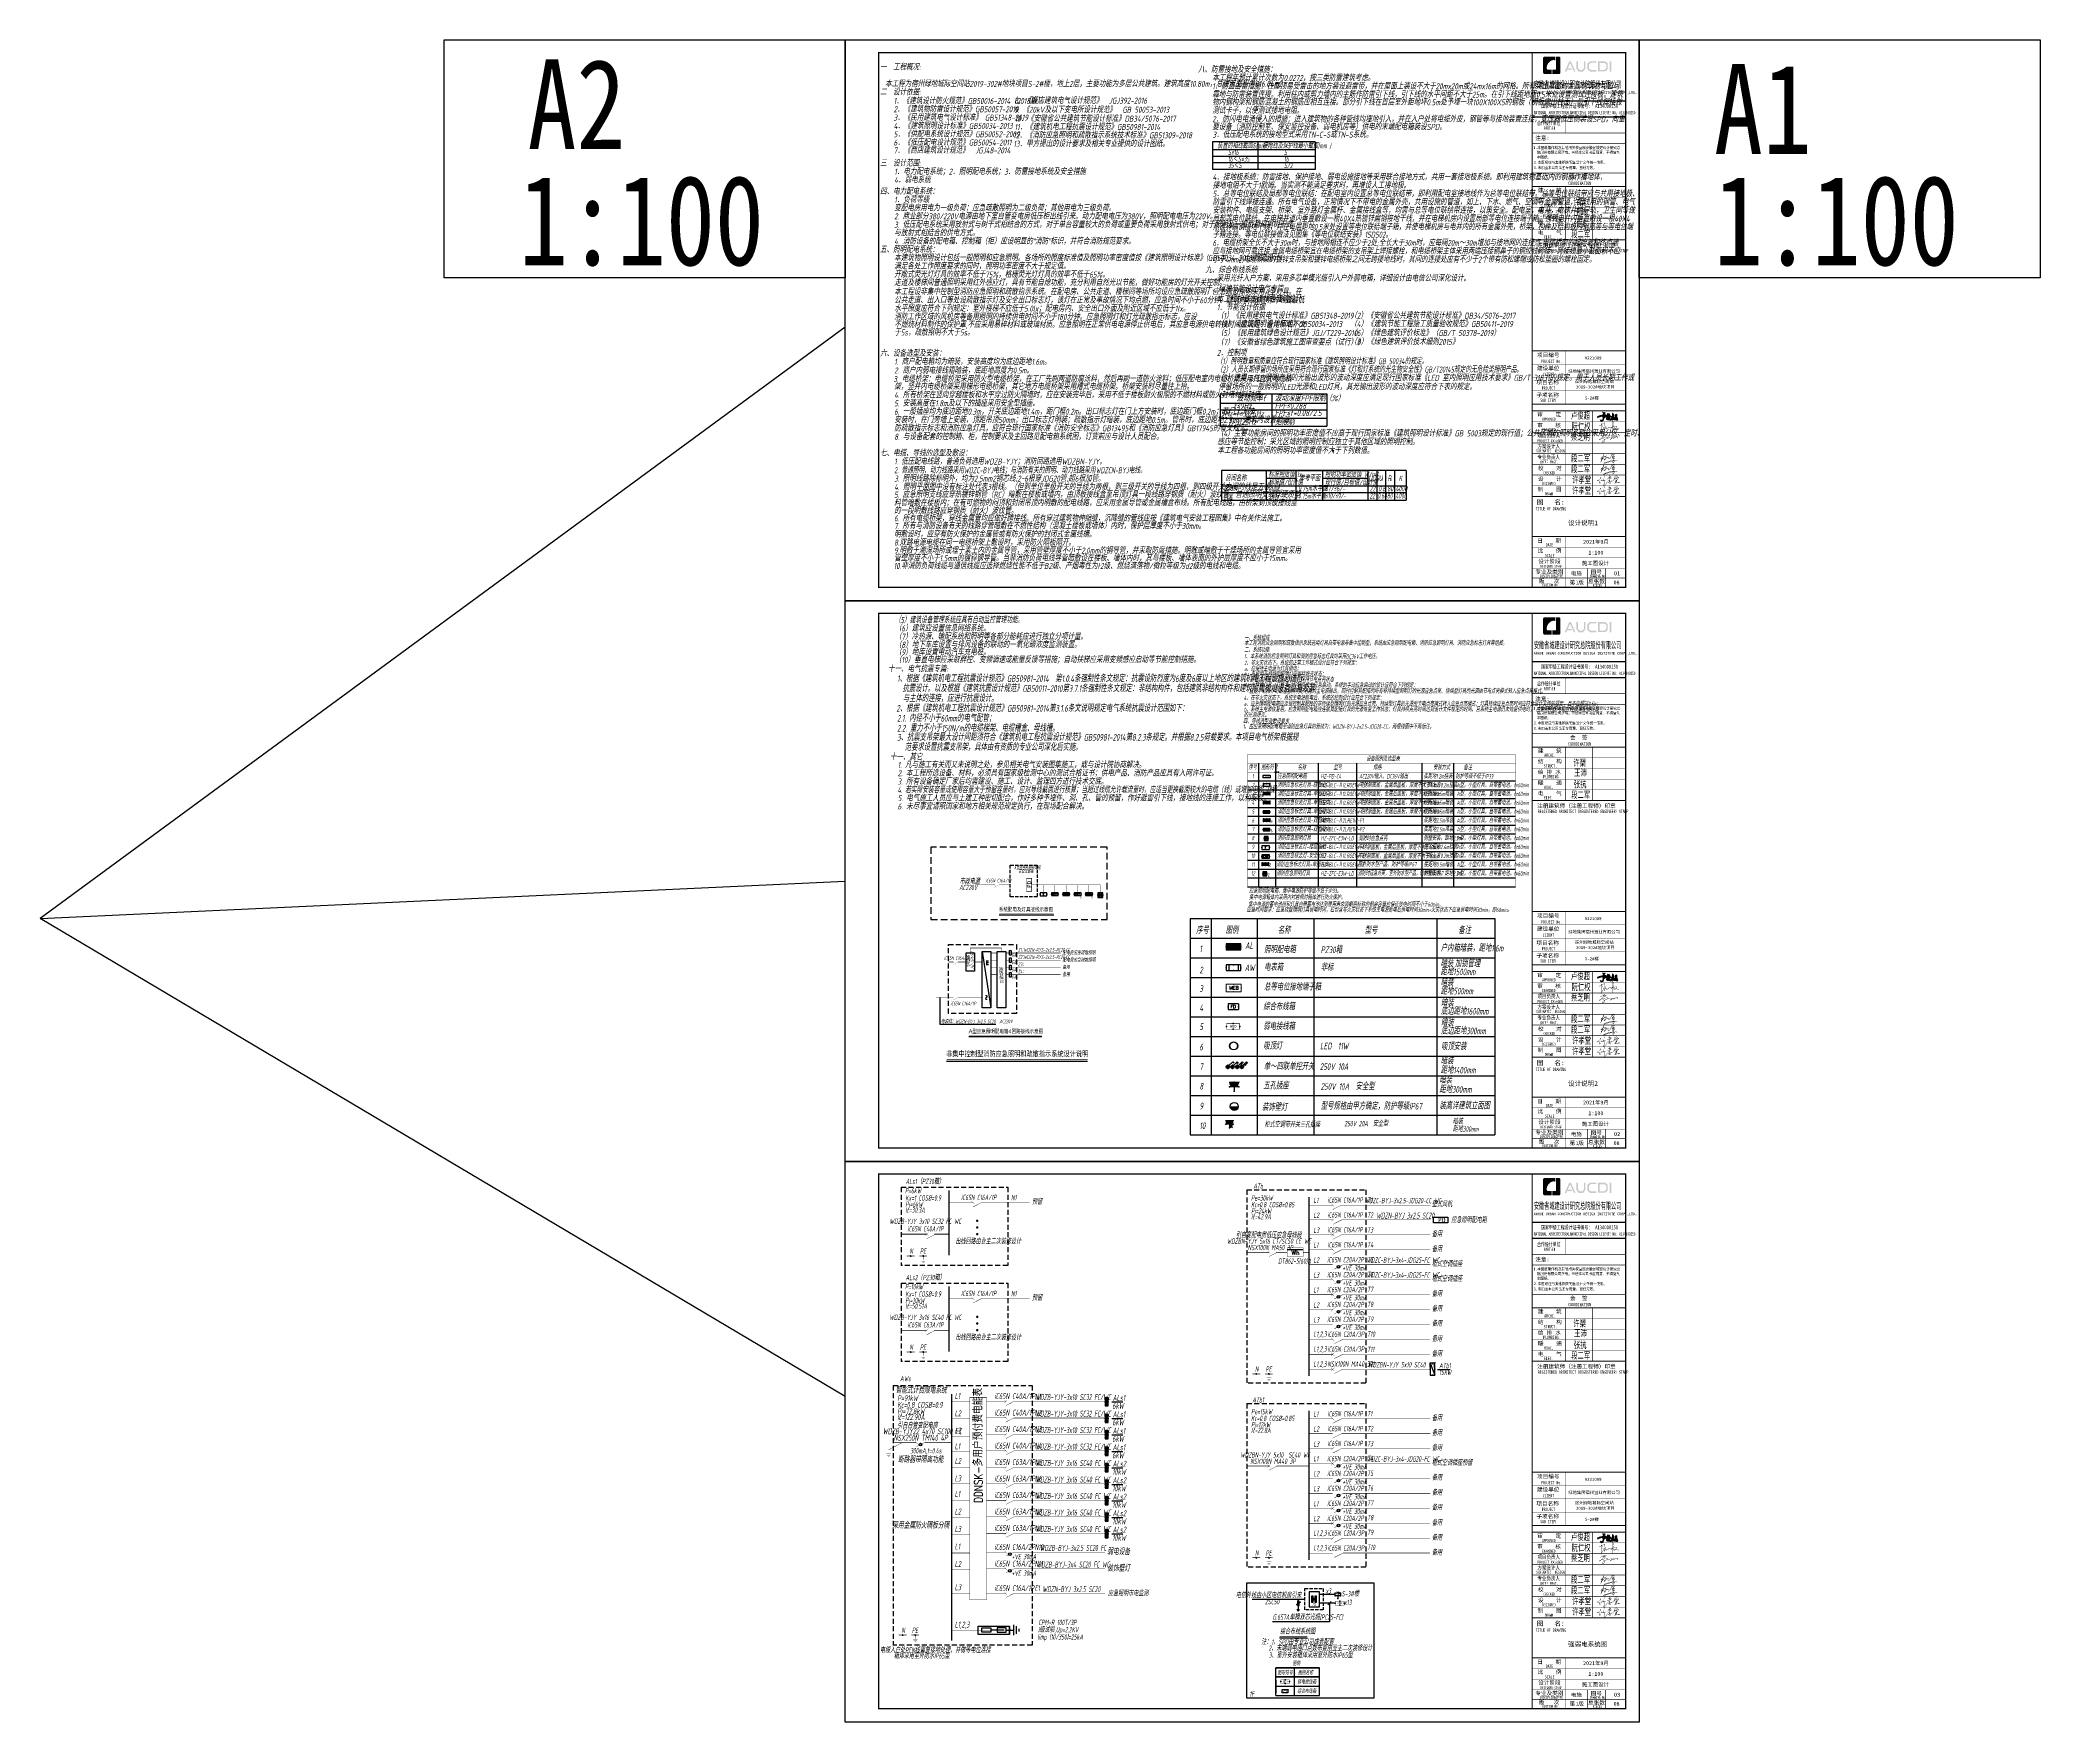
# Model space of a CAD drawing. Extents: x -24105 to 1725648, y 165513 to 982828.
# Drawn here: x -24105 to 125533, y 336650 to 462513 of the extents above; entities that cross this region are included whole.
import ezdxf
from ezdxf.enums import TextEntityAlignment as Align

# ---------------------------------------------------------------- set-up
doc = ezdxf.new("R2010")
doc.units = 0
doc.header["$LTSCALE"] = 1000
doc.header["$MEASUREMENT"] = 0
for name, pattern in [('DASH', [0.35, 0.25, -0.1]), ('DASH4', [0.1875, 0.125, -0.0625]), ('DASHDOT', [1, 0.5, -0.25, 0, -0.25]), ('DASHED', [0.75, 0.5, -0.25]), ('HIDDEN', [0.375, 0.25, -0.125])]:
    doc.linetypes.add(name, pattern=pattern)
for name, color, linetype in [('!!DIM-动力', 7, 'Continuous'), ('!!电气', 1, 'Continuous'), ('C-Sheet-图框', 101, 'Continuous'), ('DIM', 3, 'Continuous'), ('DIM-照明', 3, 'Continuous'), ('ECS', 7, 'Continuous'), ('ELEMENT', 3, 'Continuous'), ('EQUIP', 3, 'Continuous'), ('EQUIP-插座', 3, 'Continuous'), ('EQUIP-照明', 3, 'Continuous'), ('EQUIP-箱柜', 3, 'Continuous'), ('EQUIP-通讯', 3, 'Continuous'), ('PUB_TITLE', 7, 'Continuous'), ('SYST', 7, 'Continuous'), ('TEL_TEXT', 7, 'Continuous'), ('text', 8, 'Continuous'), ('TK', 161, 'Continuous'), ('WIRE-消防', 4, 'Continuous'), ('WIRE-照明', 2, 'Continuous'), ('图框', 140, 'Continuous'), ('图签文字', 147, 'Continuous'), ('电气文字标注', 6, 'Continuous'), ('电气校对', 1, 'Continuous')]:
    doc.layers.add(name, color=color, linetype=linetype)
doc.layers.add('EQUIP-消防', color=3, linetype='Continuous', lineweight=18)
doc.layers.add('图签', color=147, linetype='Continuous', lineweight=18)
doc.styles.add('_HT64F', font='SIMPLEX.SHX', dxfattribs={"width": 0.8, "bigfont": 'HZFS.SHX'})
doc.styles.add('_SIMPLEX', font='SIMPLEX.shx', dxfattribs={"width": 0.8, "bigfont": 'hztxt.shx'})
doc.styles.add('_TCH_DIM_T3', font='SIMPLEX', dxfattribs={"width": 0.705882, "bigfont": 'GBCBIG'})
doc.styles.add('_TCH_LABEL', font='simhei.ttf')
doc.styles.add('_TEL_DIM', font='SIMPLEX', dxfattribs={"width": 0.8, "height": 3.5, "bigfont": 'HZTXT'})
doc.styles.add('AUDIT_D_091116230756-0', font='gbenor.shx', dxfattribs={"bigfont": 'gbcbig.shx'})
doc.styles.add('CCDI_T0G_01', font='arial.ttf')
doc.styles.add('FFDI-TEXT', font='gbeitc.shx', dxfattribs={"width": 0.8, "height": 4.5, "bigfont": 'hztxt.shx'})
doc.styles.add('HT', font='simhei.ttf')
doc.styles.add('HZ', font='rs.shx', dxfattribs={"width": 0.8, "bigfont": 'hztxt.shx'})
doc.styles.add('HZTXT', font='gbeitc.shx', dxfattribs={"width": 0.8, "height": 400, "bigfont": 'hztxt.shx'})
doc.styles.get("Standard").update_dxf_attribs({"font": 'gbenor.shx', "bigfont": 'gbcbig.shx'})
doc.styles.add('宋体', font='', dxfattribs={"height": 50})
doc.styles.add('建筑图签-1', font='simhei.ttf', dxfattribs={"width": 0.7})
doc.styles.add('建筑图签-2', font='TXT.shx', dxfattribs={"width": 0.5, "bigfont": 'HZTXT.shx'})
doc.styles.add('黑体', font='simhei.ttf')
doc.styles.get('宋体').set_extended_font_data('SimSun')

# ---------------------------------------------------------------- blocks, each defined once
blk = doc.blocks.new('A$C76290A8D')
at = {"layer": 'DIM-照明', "color": 7}
for p, q in [((3305, 0), (-4360, 0)), ((-4360, 0), (-4360, -2072)), ((-984, 0), (-984, -2072)), ((3305, 0), (3305, -2072)), ((3305, -600), (-4360, -600)), ((3305, -1091), (-4360, -1091)), ((3305, -1581), (-4360, -1581)), ((3305, -2072), (-4360, -2072))]:
    blk.add_line(p, q, dxfattribs=at)
at = {"layer": 'DIM-照明', "color": 7, "style": 'HZTXT', "width": 0.7}
for s, height, p in [('装置的相线截面S(mm )', 400, (-4006, -496)), ('S≤16 ', 400, (-3214, -991)), ('16＜S≤35 ', 400, (-3214, -1494)), ('2', 250, (-1322, -341)), ('接地线及保护线最小截面(mm )', 400, (-630, -496)), ('S ', 400, (978, -991)), ('16', 400, (978, -1494)), ('2', 250, (2996, -345)), ('35＜S ', 400, (-3214, -1966)), ('S/2', 400, (978, -1966))]:
    blk.add_text(s, height=height, dxfattribs=at).set_placement(p)
blk = doc.blocks.new('*X136')
at = {"color": 0}
for p, q in [((-250, 33), (-83, 200)), ((-250, 68), (-118, 200)), ((-250, 104), (-154, 200)), ((-250, 139), (-189, 200)), ((-250, 174), (-224, 200)), ((-247, 0), (-47, 200)), ((-212, 0), (-12, 200)), ((-177, 0), (23, 200)), ((-141, 0), (59, 200)), ((-106, 0), (94, 200)), ((-71, 0), (129, 200)), ((-35, 0), (165, 200)), ((0, 0), (200, 200)), ((35, 0), (235, 200)), ((71, 0), (250, 179)), ((106, 0), (250, 144)), ((141, 0), (250, 109)), ((177, 0), (250, 73)), ((212, 0), (250, 38)), ((247, 0), (250, 3))]:
    blk.add_line(p, q, dxfattribs=at)
blk = doc.blocks.new('$equip$00001421')
for p, q in [((0.75, 0.6), (-0.75, 0.6)), ((-0.75, 0.6), (-0.75, 0)), ((-0.75, 0), (0.75, 0)), ((0.75, 0), (0.75, 0.6))]:
    blk.add_line(p, q)
at = {"const_width": 0.6}
blk.add_lwpolyline([(-0.75, 0.3), (0.75, 0.3)], dxfattribs=at)
for p in [(-0.75, 0.3), (0, 0.6), (0, 0), (0.75, 0.3)]:
    blk.add_point(p)
at = {"xscale": 0.00300000000061118, "yscale": 0.00300000000061118, "zscale": 0.00300000000061118}
blk.add_blockref('*X136', (0, 0), dxfattribs=at)
at = {"style": '_TCH_LABEL', "flags": 9}
blk.add_attdef('A', (0, 0), '', height=0.00002, dxfattribs=at)
blk = doc.blocks.new('$equip$00002389')
for p, q in [((-0.65, 0.65), (-0.65, 0)), ((0.65, 0.65), (-0.65, 0.65)), ((-0.65, 0), (0.65, 0)), ((0.65, 0), (0.65, 0.65))]:
    blk.add_line(p, q)
at = {"const_width": 0.05}
blk.add_lwpolyline([(-0.65, 0.65), (0.65, 0.65), (0.65, 0), (-0.65, 0), (-0.65, 0.65), (0.65, 0.65)], dxfattribs=at)
for p in [(-0.65, 0.33), (0, 0.65), (0, 0), (0.65, 0.33)]:
    blk.add_point(p)
at = {"color": 7, "style": '_TEL_DIM'}
blk.add_attdef('$TEXT$', text='', height=0.3, dxfattribs=at).set_placement((0.01, 0.34), align=Align.MIDDLE_CENTER)
at = {"color": 7, "style": '_TEL_DIM', "flags": 1}
blk.add_attdef('A', text='', height=0.00002, dxfattribs=at).set_placement((0, 0), align=Align.MIDDLE_CENTER)
blk = doc.blocks.new('$equip$00001801')
for p, q in [((-0.65, 0.7), (-0.65, 0)), ((0.65, 0.7), (-0.65, 0.7)), ((-0.65, 0), (0.65, 0)), ((0.65, 0.7), (0.65, 0))]:
    blk.add_line(p, q)
for p in [(-0.65, 0.35), (0, 0.7), (0, 0), (0.65, 0.35)]:
    blk.add_point(p)
at = {"color": 7, "style": '_TEL_DIM'}
blk.add_attdef('$TEXT$', text='', height=0.4, dxfattribs=at).set_placement((0, 0.35), align=Align.MIDDLE_CENTER)
at = {"color": 7, "style": '_TEL_DIM', "flags": 1}
blk.add_attdef('A', text='', height=0.00002, dxfattribs=at).set_placement((0, 0), align=Align.MIDDLE_CENTER)
blk = doc.blocks.new('$equip_U$00000380(Hz-PC)')
at = {"const_width": 0.06}
blk.add_lwpolyline([(-0.82, 0.7), (0.82, 0.7), (0.82, 0), (-0.82, 0)], close=True, dxfattribs=at)
for p in [(-0.82, 0.35), (0, 0.7), (0, 0), (0.82, 0.35)]:
    blk.add_point(p)
at = {"color": 7, "style": '_TCH_LABEL'}
blk.add_attdef('$TEXT$', text='', height=0.36, dxfattribs=at).set_placement((0, 0.34), align=Align.MIDDLE_CENTER)
at = {"color": 7, "style": '_TEL_DIM', "flags": 1}
blk.add_attdef('A', text='', height=0.00002, dxfattribs=at).set_placement((0, 0), align=Align.MIDDLE_CENTER)
blk = doc.blocks.new('$equip$00001150')
at = {"const_width": 0.1}
blk.add_lwpolyline([(-0.45, 0, 1), (0.45, 0, 1)], format="xyb", close=True, dxfattribs=at)
blk.add_circle((0, 0), 0.5)
at = {"flags": 9}
blk.add_attdef('A', (0, 0), '', height=0.00002, dxfattribs=at)
blk = doc.blocks.new('$equip$00001962')
for p, q in [((0.15, 0.36), (0.63, 0.83)), ((0.63, 0.83), (0.77, 0.69))]:
    blk.add_line(p, q)
blk.add_circle((0, 0.21), 0.208)
for p in [(-0.21, 0.21), (0, 0.42), (0, 0), (0.21, 0.21)]:
    blk.add_point(p)
for points in [[(-0.18, 0.31), (0.18, 0.31), (-0.21, 0.21), (0.21, 0.21)], [(-0.18, 0.1), (0.18, 0.1), (-0.21, 0.21), (0.21, 0.21)], [(-0.1, 0.39), (0.1, 0.39), (-0.18, 0.31), (0.18, 0.31)], [(-0.1, 0.03), (0.1, 0.03), (-0.18, 0.1), (0.18, 0.1)], [(0, 0.42), (0, 0.42), (-0.1, 0.39), (0.1, 0.39)], [(0, 0), (0, 0), (-0.1, 0.03), (0.1, 0.03)]]:
    blk.add_solid(points)
at = {"layer": 'TEL_TEXT', "style": '_TEL_DIM', "flags": 1}
blk.add_attdef('A', text='', height=0.00002, dxfattribs=at).set_placement((0, 0), align=Align.MIDDLE_CENTER)
blk = doc.blocks.new('$equip$00001963')
for p, q in [((0.15, 0.36), (0.62, 0.83)), ((0.51, 0.72), (0.65, 0.58)), ((0.62, 0.83), (0.77, 0.69))]:
    blk.add_line(p, q)
blk.add_circle((0, 0.21), 0.208)
for p in [(-0.21, 0.21), (0, 0.42), (0, 0), (0.21, 0.21)]:
    blk.add_point(p)
for points in [[(-0.18, 0.31), (0.18, 0.31), (-0.21, 0.21), (0.21, 0.21)], [(-0.18, 0.1), (0.18, 0.1), (-0.21, 0.21), (0.21, 0.21)], [(-0.1, 0.39), (0.1, 0.39), (-0.18, 0.31), (0.18, 0.31)], [(-0.1, 0.03), (0.1, 0.03), (-0.18, 0.1), (0.18, 0.1)], [(0, 0.42), (0, 0.42), (-0.1, 0.39), (0.1, 0.39)], [(0, 0), (0, 0), (-0.1, 0.03), (0.1, 0.03)]]:
    blk.add_solid(points)
at = {"layer": 'TEL_TEXT', "style": '_TEL_DIM', "flags": 1}
blk.add_attdef('A', text='', height=0.00002, dxfattribs=at).set_placement((0, 0), align=Align.MIDDLE_CENTER)
blk = doc.blocks.new('$equip$00001964')
for p, q in [((0.15, 0.36), (0.62, 0.83)), ((0.4, 0.61), (0.54, 0.47)), ((0.51, 0.72), (0.65, 0.58)), ((0.62, 0.83), (0.77, 0.69))]:
    blk.add_line(p, q)
blk.add_circle((0, 0.21), 0.208)
for p in [(-0.21, 0.21), (0, 0.42), (0, 0), (0.21, 0.21)]:
    blk.add_point(p)
for points in [[(-0.18, 0.31), (0.18, 0.31), (-0.21, 0.21), (0.21, 0.21)], [(-0.18, 0.1), (0.18, 0.1), (-0.21, 0.21), (0.21, 0.21)], [(-0.1, 0.39), (0.1, 0.39), (-0.18, 0.31), (0.18, 0.31)], [(-0.1, 0.03), (0.1, 0.03), (-0.18, 0.1), (0.18, 0.1)], [(0, 0.42), (0, 0.42), (-0.1, 0.39), (0.1, 0.39)], [(0, 0), (0, 0), (-0.1, 0.03), (0.1, 0.03)]]:
    blk.add_solid(points)
at = {"layer": 'TEL_TEXT', "style": '_TEL_DIM', "flags": 1}
blk.add_attdef('A', text='', height=0.00002, dxfattribs=at).set_placement((0, 0), align=Align.MIDDLE_CENTER)
blk = doc.blocks.new('$equip$00001965')
for p, q in [((0.15, 0.36), (0.62, 0.83)), ((0.29, 0.49), (0.43, 0.35)), ((0.4, 0.61), (0.54, 0.47)), ((0.51, 0.72), (0.65, 0.58)), ((0.62, 0.83), (0.77, 0.69))]:
    blk.add_line(p, q)
blk.add_circle((0, 0.21), 0.208)
for p in [(-0.21, 0.21), (0, 0.42), (0, 0), (0.21, 0.21)]:
    blk.add_point(p)
for points in [[(-0.18, 0.31), (0.18, 0.31), (-0.21, 0.21), (0.21, 0.21)], [(-0.18, 0.1), (0.18, 0.1), (-0.21, 0.21), (0.21, 0.21)], [(-0.1, 0.39), (0.1, 0.39), (-0.18, 0.31), (0.18, 0.31)], [(-0.1, 0.03), (0.1, 0.03), (-0.18, 0.1), (0.18, 0.1)], [(0, 0.42), (0, 0.42), (-0.1, 0.39), (0.1, 0.39)], [(0, 0), (0, 0), (-0.1, 0.03), (0.1, 0.03)]]:
    blk.add_solid(points)
at = {"layer": 'TEL_TEXT', "style": '_TEL_DIM', "flags": 1}
blk.add_attdef('A', text='', height=0.00002, dxfattribs=at).set_placement((0, 0), align=Align.MIDDLE_CENTER)
blk = doc.blocks.new('_LINKPT1')
blk.add_line((0, 0), (0, 0))
blk = doc.blocks.new('M_I0')
for p, q in [((0.75, 0.6), (-0.75, 0.6)), ((-0.75, 0.6), (-0.75, 0)), ((-0.75, 0), (0.75, 0)), ((0.75, 0), (0.75, 0.6))]:
    blk.add_line(p, q)
for p in [(-0.75, 0.3), (0, 0.6), (0, 0), (0.75, 0.3)]:
    blk.add_blockref('_LINKPT1', p)
at = {"style": 'AUDIT_D_091116230756-0', "width": 0.8, "flags": 9}
blk.add_attdef('A', (0, 0), '', height=0.00003, dxfattribs=at)
blk = doc.blocks.new('A$C154754DE')
at = {"layer": 'EQUIP'}
for p, q in [((-858, 311), (-752, 311)), ((-752, 311), (-439, -280)), ((-443, -73), (-443, 74)), ((-406, -51), (-406, 49)), ((-369, -29), (-369, 20)), ((-295, 0), (295, 0)), ((-295, 0), (295, 0)), ((295, -211), (295, 212)), ((401, -147), (401, 140)), ((519, -83), (519, 59)), ((-439, -280), (-333, -280))]:
    blk.add_line(p, q, dxfattribs=at)
at = {"layer": 'SYST', "color": 3, "linetype": 'Continuous', "const_width": 33.7}
blk.add_lwpolyline([(-295, 0), (295, 1)], dxfattribs=at)
at = {"layer": 'EQUIP', "xscale": 453.2887850981206, "yscale": 453.2887850981206, "zscale": 453.2887850981206, "rotation": 180}
blk.add_blockref('M_I0', (-635, 136), dxfattribs=at)
blk = doc.blocks.new('1107AA')
at = {"color": 3, "linetype": 'Continuous'}
for points, const_width in [([(0, -7.5), (-3.8, 0)], 0.3), ([(-1.2, 1.2), (1.2, -1.2)], 0.1), ([(1.2, 1.2), (-1.2, -1.2)], 0.1)]:
    blk.add_lwpolyline(points, dxfattribs=dict(at, const_width=const_width))
blk = doc.blocks.new('A$C7C37685A')
at = {"layer": 'ELEMENT', "color": 3}
for p, q in [((294, 104), (294, -104)), ((745, 104), (294, 104)), ((641, 0), (294, 0)), ((745, -104), (745, 104)), ((1135, -260), (1135, 260)), ((1264, -195), (1264, 195)), ((1394, -65), (1394, 65)), ((294, -104), (745, -104))]:
    blk.add_line(p, q, dxfattribs=at)
for points in [[(294, 0), (0, 0)], [(745, 0), (1135, 0)]]:
    blk.add_lwpolyline(points, dxfattribs=at)
for points in [[(658, 0), (450, -35), (450, 35), (658, 0)], [(450, 35), (658, 0), (450, -35), (450, 35)], [(450, -35), (450, 35), (658, 0), (450, 35)]]:
    blk.add_solid(points, dxfattribs=at)
blk = doc.blocks.new('A$C64190E90')
at = {"layer": 'DIM-照明', "color": 3}
blk.add_lwpolyline([(0, 104), (450, 104), (450, -104), (0, -104)], close=True, dxfattribs=at)
at = {"layer": 'DIM-照明'}
blk.add_blockref('A$C7C37685A', (466, 0), dxfattribs=at)
blk = doc.blocks.new('0114')
at = {"color": 3, "linetype": 'Continuous', "const_width": 0.3}
for points in [[(0, 0), (0, -4.6)], [(-2.7, -4.6), (2.7, -4.6)], [(-1.8, -6), (1.8, -6)], [(-0.9, -7.5), (0.9, -7.5)]]:
    blk.add_lwpolyline(points, dxfattribs=at)
blk = doc.blocks.new('*X153')
at = {"color": 0}
for p, q in [((197, 123), (200, 127)), ((197, 124), (200, 127)), ((197, 124), (200, 127)), ((197, 125), (199, 127)), ((197, 125), (199, 127)), ((197, 123), (201, 126)), ((198, 123), (201, 126)), ((198, 123), (201, 126)), ((198, 122), (201, 126)), ((198, 122), (202, 126)), ((198, 122), (202, 125)), ((199, 122), (202, 125)), ((199, 122), (202, 125)), ((199, 122), (202, 124)), ((200, 122), (202, 124)), ((200, 122), (202, 124)), ((201, 122), (202, 123))]:
    blk.add_line(p, q, dxfattribs=at)
blk = doc.blocks.new('HC000089')
at = {"color": 4, "linetype": 'Continuous', "const_width": 0.2}
blk.add_lwpolyline([(-2, -2, 0.198912), (0, -3, 0.198912), (2, -2, 0.198912), (2, 0, 0.198912), (2, 2, 0.198912), (0, 2, 0.198912), (-2, 2, 0.198912), (-3, 0, 0.198912)], format="xyb", close=True, dxfattribs=at)
at = {"color": 4}
blk.add_blockref('*X153', (-200, -124), dxfattribs=at)
blk = doc.blocks.new('A$C5F6A5641')
at = {"layer": 'WIRE-照明', "color": 3}
for p, q in [((0, 0), (2337, 0)), ((0, -611), (0, 0)), ((2337, 0), (2337, -611)), ((2337, -611), (0, -611))]:
    blk.add_line(p, q, dxfattribs=at)
blk = doc.blocks.new('$equip$00001237')
for p, q in [((-0.5, 1.05), (-0.5, 1)), ((-0.5, 1), (0.5, 1)), ((0.5, 0.5), (-0.5, 0.5)), ((0, 0.5), (0, 0)), ((0.5, 1.05), (0.5, 1))]:
    blk.add_line(p, q)
blk.add_arc((0, 1), 0.5, 180, 0)
for p in [(-0.5, 0.5), (0, 1), (0, 0), (0.5, 0.5)]:
    blk.add_point(p)
for points in [[(0.43, 0.75), (-0.43, 0.75), (0.5, 1), (-0.5, 1)], [(0.25, 0.57), (-0.25, 0.57), (0.43, 0.75), (-0.43, 0.75)], [(0, 0.5), (0, 0.5), (0.25, 0.57), (-0.25, 0.57)]]:
    blk.add_solid(points)
at = {"flags": 9}
blk.add_attdef('A', (0, 0), '', height=0.00002, dxfattribs=at)
blk = doc.blocks.new('$equip$00001428')
for p, q in [((0.75, 0.6), (-0.75, 0.6)), ((-0.75, 0.6), (-0.75, 0)), ((-0.75, 0), (0.75, 0)), ((-0.47, 0.6), (-0.47, 0)), ((0.47, 0.6), (0.47, 0)), ((0.75, 0), (0.75, 0.6))]:
    blk.add_line(p, q)
for p in [(-0.75, 0.3), (0, 0.6), (0, 0), (0.75, 0.3)]:
    blk.add_point(p)
at = {"style": '_TCH_LABEL', "flags": 9}
blk.add_attdef('A', (0, 0), '', height=0.00002, dxfattribs=at)
blk = doc.blocks.new('$equip$00001151')
blk.add_circle((0, 0.5), 0.5)
for points in [[(0.43, 0.25), (-0.43, 0.25), (0.5, 0.5), (-0.5, 0.5)], [(0.25, 0.07), (-0.25, 0.07), (0.43, 0.25), (-0.43, 0.25)], [(0, 0), (0, 0), (0.25, 0.07), (-0.25, 0.07)]]:
    blk.add_solid(points)
at = {"flags": 9}
blk.add_attdef('A', (0, 0), '', height=0.00002, dxfattribs=at)
blk = doc.blocks.new('$equip$00002534')
for p, q in [((-0.72, 0.66), (-0.72, 0)), ((0.72, 0.66), (-0.72, 0.66)), ((-0.72, 0), (0.72, 0)), ((0.72, 0), (0.72, 0.66))]:
    blk.add_line(p, q)
at = {"const_width": 0.04}
blk.add_lwpolyline([(-0.72, 0.66), (-0.72, 0), (0.72, 0), (0.72, 0.66), (-0.72, 0.66), (-0.72, 0)], dxfattribs=at)
for p in [(-0.72, 0.33), (0, 0.66), (0, 0), (0.72, 0.33)]:
    blk.add_point(p)
at = {"color": 7, "style": '_TEL_DIM'}
blk.add_attdef('$TEXT$', text='', height=0.4, dxfattribs=at).set_placement((0, 0.33), align=Align.MIDDLE_CENTER)
at = {"color": 7, "style": '_TEL_DIM', "flags": 1}
blk.add_attdef('A', text='', height=0.00002, dxfattribs=at).set_placement((0, 0), align=Align.MIDDLE_CENTER)
blk = doc.blocks.new('$equip$00002540')
blk.add_hatch(color=256).paths.add_polyline_path([(0.24, 0.37), (0.24, 0.23), (0.53, 0.3)])
for p, q in [((-0.72, 0.6), (-0.72, 0)), ((0.72, 0.6), (-0.72, 0.6)), ((-0.72, 0), (0.72, 0)), ((0.24, 0.37), (0.24, 0.23)), ((0.53, 0.3), (0.24, 0.37)), ((0.24, 0.23), (0.53, 0.3)), ((0.72, 0), (0.72, 0.6))]:
    blk.add_line(p, q)
at = {"color": 7}
blk.add_line((-0.48, 0.3), (0.48, 0.3), dxfattribs=at)
at = {"const_width": 0.04}
blk.add_lwpolyline([(-0.72, 0.6), (-0.72, 0), (0.72, 0), (0.72, 0.6), (-0.72, 0.6), (-0.72, 0)], dxfattribs=at)
for p in [(-0.72, 0.3), (0, 0.6), (0, 0), (0.72, 0.3)]:
    blk.add_point(p)
at = {"color": 7, "style": '_TEL_DIM', "flags": 1}
blk.add_attdef('A', text='', height=0.00002, dxfattribs=at).set_placement((0, 0), align=Align.MIDDLE_CENTER)
blk = doc.blocks.new('$equip$00002542')
h = blk.add_hatch(color=256)
h.paths.add_polyline_path([(-0.21, 0.29), (-0.5, 0.22), (-0.21, 0.22)])
h.paths.add_polyline_path([(-0.21, 0.22), (-0.5, 0.22), (-0.21, 0.15)])
h.paths.add_polyline_path([(0.21, 0.47), (0.21, 0.33), (0.5, 0.4)])
for p, q in [((-0.72, 0.6), (-0.72, 0)), ((0.72, 0.6), (-0.72, 0.6)), ((-0.72, 0), (0.72, 0)), ((-0.21, 0.29), (-0.5, 0.22)), ((-0.5, 0.22), (-0.21, 0.15)), ((-0.21, 0.15), (-0.21, 0.29)), ((0.21, 0.47), (0.21, 0.33)), ((0.5, 0.4), (0.21, 0.47)), ((0.21, 0.33), (0.5, 0.4)), ((0.72, 0), (0.72, 0.6))]:
    blk.add_line(p, q)
at = {"color": 7}
for p, q in [((-0.51, 0.4), (0.45, 0.4)), ((-0.5, 0.22), (0.51, 0.22))]:
    blk.add_line(p, q, dxfattribs=at)
at = {"const_width": 0.04}
blk.add_lwpolyline([(-0.72, 0.6), (-0.72, 0), (0.72, 0), (0.72, 0.6), (-0.72, 0.6), (-0.72, 0)], dxfattribs=at)
for p in [(-0.72, 0.3), (0, 0.6), (0, 0), (0.72, 0.3)]:
    blk.add_point(p)
at = {"color": 7, "style": '_TEL_DIM', "flags": 1}
blk.add_attdef('A', text='', height=0.00002, dxfattribs=at).set_placement((0, 0), align=Align.MIDDLE_CENTER)
blk = doc.blocks.new('$equip$00002604')
blk.add_hatch(color=256).paths.add_polyline_path([(0.27, 0.5, 1), (-0.27, 0.5, 1)])
for p, q in [((-0.43, 0.93), (-0.19, 0.69)), ((-0.43, 0.07), (-0.19, 0.31)), ((0.19, 0.69), (0.43, 0.93)), ((0.19, 0.31), (0.43, 0.07))]:
    blk.add_line(p, q)
at = {"const_width": 0.04}
blk.add_lwpolyline([(-0.5, 1), (-0.5, 0), (0.5, 0), (0.5, 1), (-0.5, 1), (-0.5, 0)], dxfattribs=at)
blk.add_lwpolyline([(-0.5, 1), (-0.5, 0), (0.5, 0), (0.5, 1)], close=True)
blk.add_circle((0, 0.5), 0.275)
for p in [(-0.5, 0.5), (0, 1), (0, 0), (0.5, 0.5)]:
    blk.add_point(p)
at = {"color": 7, "style": '_TEL_DIM', "flags": 1}
blk.add_attdef('A', text='', height=0.000025, dxfattribs=at).set_placement((0, 0), align=Align.MIDDLE_CENTER)
blk = doc.blocks.new('安全出口1W')
blk.add_lwpolyline([(-288, 264), (288, 264), (288, 0), (-288, 0)], close=True)
for p in [(-288, 264), (-288, 132), (-288, 0), (0, 264), (0, 0), (288, 264), (288, 132), (288, 0)]:
    blk.add_point(p)
at = {"color": 7, "width": 0.8}
blk.add_attdef('$TEXT$', text='', height=200, dxfattribs=at).set_placement((0, 132), align=Align.MIDDLE_CENTER)
at = {"color": 7, "flags": 1}
for tag in ['A', 'REMARK']:
    blk.add_attdef(tag, text='', height=0.01, dxfattribs=at).set_placement((0, 0), align=Align.MIDDLE_CENTER)
blk = doc.blocks.new('$equip_U$00000094(lemon-PC)')
for p in [(-0.72, 0.66), (-0.72, 0.33), (-0.72, 0), (0, 0.66), (0, 0), (0.72, 0.66), (0.72, 0.33), (0.72, 0)]:
    blk.add_point(p)
at = {"xscale": 0.002499999944120646, "yscale": 0.002499999944120646, "zscale": 0.002499999944120646}
blk.add_blockref('安全出口1W', (0, 0), dxfattribs=at).add_auto_attribs({'$TEXT$': 'E'})
at = {"color": 7, "style": '_TCH_DIM_T3', "flags": 1}
for tag in ['A', 'REMARK']:
    blk.add_attdef(tag, text='', height=0.000025, dxfattribs=at).set_placement((0, 0), align=Align.MIDDLE_CENTER)
blk = doc.blocks.new('右向疏散')
h = blk.add_hatch(color=256)
h.paths.add_polyline_path([(202, 120), (86, 149), (86, 120)])
h.paths.add_polyline_path([(202, 120), (86, 120), (86, 91)])
at = {"color": 7}
blk.add_line((-202, 120), (202, 120), dxfattribs=at)
for p, q in [((202, 120), (86, 149)), ((86, 149), (86, 91)), ((86, 91), (202, 120))]:
    blk.add_line(p, q)
blk.add_lwpolyline([(-288, 240), (288, 240), (288, 0), (-288, 0)], close=True)
blk = doc.blocks.new('$equip_U$00000098(lemon-PC)')
for p in [(-0.72, 0), (0, 0), (0.72, 0), (-0.72, -0.3), (-0.72, -0.6), (0, -0.6), (0.72, -0.3), (0.72, -0.6)]:
    blk.add_point(p)
at = {"xscale": 0.002499999944120646, "yscale": 0.002499999944120646, "zscale": 0.002499999944120646}
blk.add_blockref('右向疏散', (0, -0.6), dxfattribs=at)
at = {"color": 7, "style": '_TCH_DIM_T3', "flags": 1}
for tag in ['A', 'REMARK']:
    blk.add_attdef(tag, text='', height=0.000025, dxfattribs=at).set_placement((0, 0), align=Align.MIDDLE_CENTER)
at = {"color": 7, "style": '_TCH_DIM_T3'}
blk.add_attdef('$TEXT$', text='', height=0.000025, dxfattribs=at).set_placement((0, -0.6), align=Align.MIDDLE_CENTER)
blk = doc.blocks.new('左向疏散')
h = blk.add_hatch(color=256)
h.paths.add_polyline_path([(-202, 120), (-86, 91), (-86, 120)])
h.paths.add_polyline_path([(-202, 120), (-86, 120), (-86, 149)])
for p, q in [((-86, 149), (-202, 120)), ((-202, 120), (-86, 91)), ((-86, 91), (-86, 149))]:
    blk.add_line(p, q)
at = {"color": 7}
blk.add_line((202, 120), (-202, 120), dxfattribs=at)
blk.add_lwpolyline([(-288, 240), (288, 240), (288, 0), (-288, 0)], close=True)
blk = doc.blocks.new('$equip_U$00000099(lemon-PC)')
for p in [(-0.72, 0), (0, 0), (0.72, 0), (-0.72, -0.3), (-0.72, -0.6), (0, -0.6), (0.72, -0.3), (0.72, -0.6)]:
    blk.add_point(p)
at = {"xscale": 0.002499999944120646, "yscale": 0.002499999944120646, "zscale": 0.002499999944120646}
blk.add_blockref('左向疏散', (0, -0.6), dxfattribs=at)
at = {"color": 7, "style": '_TCH_DIM_T3', "flags": 1}
for tag in ['A', 'REMARK']:
    blk.add_attdef(tag, text='', height=0.000025, dxfattribs=at).set_placement((0, 0), align=Align.MIDDLE_CENTER)
blk = doc.blocks.new('A$C2FB505A5')
at = {"color": 3, "linetype": 'Continuous'}
for points, const_width in [([(-125, -125), (125, 125)], 10), ([(-125, 125), (125, -125)], 10), ([(771, 11), (125, -316)], 30)]:
    blk.add_lwpolyline(points, dxfattribs=dict(at, const_width=const_width))
at = {"layer": 'DIM-照明', "color": 3, "linetype": 'Continuous', "const_width": 28.8}
blk.add_lwpolyline([(771, 11), (1064, 11)], dxfattribs=at)
at = {"layer": 'DIM-照明', "color": 3, "linetype": 'Continuous'}
blk.add_circle((438, -157), 100, dxfattribs=at)
blk = doc.blocks.new('$equip$00001416')
for p, q in [((0.75, 0.6), (-0.75, 0.6)), ((-0.75, 0), (0.75, 0.6)), ((-0.75, 0.6), (-0.75, 0)), ((-0.75, 0), (0.75, 0)), ((0.75, 0), (0.75, 0.6))]:
    blk.add_line(p, q)
for p in [(-0.75, 0.3), (0, 0.6), (0, 0), (0.75, 0.3)]:
    blk.add_point(p)
at = {"style": '_TCH_LABEL', "flags": 9}
blk.add_attdef('A', (0, 0), '', height=0.00002, dxfattribs=at)
blk = doc.blocks.new('$element$00000586')
blk.add_line((0.17, 0), (0.17, -1))
at = {"const_width": 0.0233}
blk.add_lwpolyline([(-0.27, 0), (0.27, 0), (0.27, -1), (-0.27, -1), (-0.27, 0)], dxfattribs=at)
at = {"style": '_SIMPLEX'}
blk.add_text('Wh', height=0.267, rotation=270, dxfattribs=at).set_placement((-0.16, -0.28))
at = {"flags": 9}
blk.add_attdef('S', (0, 0), '', height=0.00000667, dxfattribs=at)
blk.add_attdef('S', (0, 0), '', height=0.00000667, dxfattribs=at)
blk.add_attdef('S', (0, 0), '', height=0.00000667, dxfattribs=at)
blk = doc.blocks.new('$equip$00002670')
for p, q in [((-0.5, 0.5), (-0.5, 1)), ((0.5, 0.5), (-0.5, 0.5)), ((0, 0.5), (0, 0)), ((0.5, 1), (0.5, 0.5))]:
    blk.add_line(p, q)
for p in [(-0.5, 1), (-0.5, 0.5), (0, 0), (0.5, 1), (0.5, 0.5)]:
    blk.add_point(p)
at = {"color": 7, "style": '_TEL_DIM'}
blk.add_attdef('$TEXT$', text='', height=0.4, dxfattribs=at).set_placement((0, 1), align=Align.MIDDLE_CENTER)
at = {"color": 7, "style": '_TEL_DIM', "flags": 1}
blk.add_attdef('A', text='', height=0.000025, dxfattribs=at).set_placement((0, 0), align=Align.MIDDLE_CENTER)
blk = doc.blocks.new('院标1')
h = blk.add_hatch(color=150)
h.dxf.hatch_style = 1
h.set_gradient(color1=(33, 113, 253), color2=(33, 113, 253), tint=1, name='INVCURVED')
edge = h.paths.add_edge_path()
edge.add_spline(control_points=[(116373, 648379), (116379, 648379), (116382, 648379), (116391, 648379), (116391, 648379), (116391, 648379), (116616, 648379), (116616, 648379), (116616, 648379), (116616, 648379), (116616, 648054), (116616, 648054), (116616, 648054), (116616, 648054), (116108, 648054), (116108, 648054), (116108, 648054), (116028, 648054), (115963, 648111), (115963, 648199), (115963, 648199), (115963, 648199), (115963, 649215), (115963, 649215), (115963, 649215), (115963, 649295), (116018, 649360), (116108, 649360), (116108, 649360), (116108, 649360), (116897, 649360), (116897, 649360), (116897, 649360), (116897, 649360), (116897, 649080), (116897, 649080), (116897, 649080), (116897, 649080), (116566, 649140), (116356, 648859), (116356, 648859), (116245, 648719), (116240, 648545), (116247, 648466), (116247, 648466), (116254, 648386), (116247, 648466), (116247, 648466), (116247, 648466), (116247, 648466), (116258, 648374), (116373, 648379)], knot_values=[0, 0, 0, 0, 0.0714286, 0.0714286, 0.0714286, 0.1071429, 0.1428571, 0.1428571, 0.1428571, 0.1785714, 0.2142857, 0.2142857, 0.2142857, 0.25, 0.2857143, 0.2857143, 0.2857143, 0.3214286, 0.3571429, 0.3571429, 0.3571429, 0.3928571, 0.4285714, 0.4285714, 0.4285714, 0.4642857, 0.5, 0.5, 0.5, 0.5357143, 0.5714286, 0.5714286, 0.5714286, 0.6071429, 0.6428571, 0.6428571, 0.6428571, 0.6785714, 0.7142857, 0.7142857, 0.7142857, 0.75, 0.7857143, 0.7857143, 0.7857143, 0.8214286, 0.8571429, 0.8571429, 0.8571429, 0.9285714, 1, 1, 1, 1], degree=3, periodic=0)
h = blk.add_hatch(color=150)
h.dxf.hatch_style = 1
h.set_gradient(color1=(33, 113, 253), color2=(33, 113, 253), tint=1, name='INVCURVED')
edge = h.paths.add_edge_path()
edge.add_spline(control_points=[(117268, 649215), (117268, 649215), (117268, 648199), (117268, 648199), (117268, 648199), (117268, 648114), (117212, 648054), (117123, 648054), (117123, 648054), (117123, 648054), (116663, 648054), (116663, 648054), (116663, 648054), (116663, 648054), (116663, 648379), (116663, 648379), (116663, 648379), (116663, 648379), (116865, 648379), (116865, 648379), (116865, 648379), (116907, 648379), (116941, 648413), (116941, 648455), (116941, 648455), (116941, 648455), (116941, 649360), (116941, 649360), (116941, 649360), (116941, 649360), (117123, 649360), (117123, 649360), (117123, 649360), (117204, 649360), (117268, 649306), (117268, 649215)], knot_values=[0, 0, 0, 0, 0.1, 0.1, 0.1, 0.15, 0.2, 0.2, 0.2, 0.25, 0.3, 0.3, 0.3, 0.35, 0.4, 0.4, 0.4, 0.45, 0.5, 0.5, 0.5, 0.55, 0.6, 0.6, 0.6, 0.65, 0.7, 0.7, 0.7, 0.75, 0.8, 0.8, 0.8, 0.9, 1, 1, 1, 1], degree=3, periodic=0)
blk = doc.blocks.new('ljc')
at = {"linetype": 'Continuous'}
h = blk.add_hatch(color=0, dxfattribs=at)
h.paths.add_polyline_path([(2023, 1568), (2019, 1564), (2020, 1562), (2024, 1562), (2022, 1552), (1955, 1538), (1933, 1530), (1930, 1527), (1929, 1525), (1931, 1523), (1944, 1524), (1946, 1526), (1942, 1528), (1960, 1535), (1967, 1535), (1975, 1538), (1985, 1539), (1998, 1543), (2010, 1544), (2018, 1547), (2025, 1546), (2035, 1549), (2061, 1550), (2052, 1537), (2042, 1528), (2028, 1521), (2023, 1521), (2018, 1526), (2015, 1527), (2013, 1525), (2013, 1521), (2019, 1516), (2022, 1508), (2022, 1494), (2012, 1477), (2000, 1469), (1988, 1467), (1982, 1473), (1980, 1480), (1978, 1482), (1978, 1475), (1981, 1468), (1988, 1463), (1994, 1463), (2005, 1467), (2018, 1478), (2027, 1493), (2028, 1504), (2025, 1517), (2033, 1518), (2054, 1533), (2067, 1549), (2067, 1552), (2064, 1555), (2029, 1553), (2036, 1575), (2049, 1591), (2047, 1593), (2043, 1592), (2028, 1573), (2025, 1589), (2021, 1597), (2018, 1599), (2017, 1597), (2020, 1590)])
h.paths.add_polyline_path([(2081, 1522), (2081, 1528), (2075, 1541), (2093, 1562), (2097, 1572), (2094, 1577), (2087, 1576), (2089, 1572), (2092, 1572), (2091, 1567), (2080, 1551), (2066, 1537), (2065, 1535), (2067, 1533), (2073, 1535), (2077, 1523), (2077, 1513), (2072, 1496), (2072, 1492), (2074, 1490), (2078, 1494), (2083, 1510), (2099, 1510), (2119, 1507), (2119, 1500), (2116, 1496), (2108, 1493), (2087, 1496), (2084, 1492), (2087, 1489), (2103, 1488), (2122, 1483), (2140, 1484), (2148, 1482), (2152, 1486), (2152, 1491), (2148, 1488), (2125, 1488), (2114, 1490), (2124, 1499), (2126, 1509), (2121, 1512), (2119, 1511), (2108, 1514), (2124, 1523), (2132, 1532), (2130, 1535), (2121, 1536), (2115, 1533), (2109, 1533), (2123, 1555), (2121, 1559), (2114, 1557), (2116, 1564), (2115, 1569), (2111, 1573), (2105, 1572), (2093, 1554)])
h.paths.add_polyline_path([(2089, 1535), (2097, 1535), (2112, 1551), (2116, 1552), (2111, 1543), (2099, 1528), (2101, 1526), (2114, 1528), (2121, 1531), (2124, 1530), (2118, 1524), (2101, 1515), (2084, 1514), (2084, 1518)], flags=16)
h.paths.add_polyline_path([(2093, 1537), (2095, 1540), (2103, 1546), (2096, 1537)], flags=16)
h.paths.add_polyline_path([(2093, 1544), (2094, 1549), (2106, 1568), (2109, 1569), (2111, 1567), (2108, 1554), (2104, 1550)], flags=16)
h.paths.add_polyline_path([(2141, 1534), (2138, 1533), (2137, 1531), (2142, 1527), (2155, 1522), (2158, 1523), (2153, 1528)])
h.paths.add_polyline_path([(2175, 1522), (2173, 1524), (2172, 1546), (2183, 1545), (2185, 1547), (2183, 1557), (2178, 1566), (2177, 1561), (2180, 1556), (2181, 1550), (2175, 1550), (2170, 1554), (2169, 1574), (2171, 1574), (2175, 1569), (2176, 1571), (2170, 1579), (2167, 1579), (2165, 1577), (2164, 1562), (2166, 1553), (2163, 1553), (2162, 1551), (2167, 1547), (2169, 1537), (2169, 1524), (2166, 1521), (2165, 1517), (2168, 1513), (2170, 1513), (2173, 1517), (2180, 1517), (2178, 1502), (2175, 1500), (2167, 1499), (2175, 1496), (2180, 1497), (2183, 1500), (2184, 1511), (2187, 1521), (2185, 1523)])
h.paths.add_polyline_path([(2233, 1542), (2233, 1564), (2231, 1567), (2215, 1558), (2210, 1557), (2206, 1552), (2211, 1548), (2211, 1551), (2229, 1560), (2228, 1542), (2227, 1537), (2224, 1533), (2220, 1534), (2213, 1542), (2211, 1543), (2209, 1541), (2209, 1508), (2189, 1508), (2187, 1506), (2191, 1503), (2213, 1503), (2217, 1511), (2222, 1516), (2232, 1518), (2234, 1513), (2234, 1505), (2227, 1505), (2232, 1502), (2232, 1500), (2228, 1497), (2229, 1493), (2239, 1495), (2243, 1489), (2243, 1486), (2212, 1492), (2189, 1492), (2179, 1494), (2176, 1496), (2167, 1496), (2164, 1498), (2154, 1499), (2147, 1503), (2144, 1503), (2143, 1501), (2144, 1498), (2153, 1494), (2174, 1491), (2186, 1487), (2211, 1487), (2222, 1484), (2230, 1484), (2243, 1480), (2249, 1480), (2251, 1482), (2244, 1496), (2246, 1499), (2238, 1503), (2239, 1513), (2237, 1520), (2233, 1523), (2224, 1522), (2214, 1516), (2212, 1522), (2213, 1536), (2220, 1530), (2228, 1530), (2230, 1532)])
at = {"color": 0, "linetype": 'Continuous', "elevation": 16426272}
for points in [[(1930, 1527), (1929, 1525), (1931, 1523), (1944, 1524), (1946, 1526), (1942, 1528), (1960, 1535), (1967, 1535), (1975, 1538), (1985, 1539), (1998, 1543), (2010, 1544), (2018, 1547), (2025, 1546), (2035, 1549), (2061, 1550), (2052, 1537), (2042, 1528), (2028, 1521), (2023, 1521), (2018, 1526), (2015, 1527), (2013, 1525), (2013, 1521), (2019, 1516), (2022, 1508), (2022, 1494), (2012, 1477), (2000, 1469), (1988, 1467), (1982, 1473), (1980, 1480), (1978, 1482), (1978, 1475), (1981, 1468), (1988, 1463), (1994, 1463), (2005, 1467), (2018, 1478), (2027, 1493), (2028, 1504), (2025, 1517), (2033, 1518), (2054, 1533), (2067, 1549), (2067, 1552), (2064, 1555), (2029, 1553), (2036, 1575), (2049, 1591), (2047, 1593), (2043, 1592), (2028, 1573), (2025, 1589), (2021, 1597), (2018, 1599), (2017, 1597), (2020, 1590), (2023, 1568), (2019, 1564), (2020, 1562), (2024, 1562), (2022, 1552), (1955, 1538), (1933, 1530), (1930, 1527)], [(2016, 1561), (2015, 1560), (2017, 1560), (2016, 1561)], [(2017, 1562), (2016, 1561), (2019, 1561), (2017, 1562)], [(2066, 1537), (2065, 1535), (2067, 1533), (2073, 1535), (2077, 1523), (2077, 1513), (2072, 1496), (2072, 1492), (2074, 1490), (2078, 1494), (2083, 1510), (2099, 1510), (2119, 1507), (2119, 1500), (2116, 1496), (2108, 1493), (2087, 1496), (2084, 1492), (2087, 1489), (2103, 1488), (2122, 1483), (2140, 1484), (2148, 1482), (2152, 1486), (2152, 1491), (2148, 1488), (2125, 1488), (2114, 1490), (2124, 1499), (2126, 1509), (2121, 1512), (2119, 1511), (2108, 1514), (2124, 1523), (2132, 1532), (2130, 1535), (2121, 1536), (2115, 1533), (2109, 1533), (2123, 1555), (2121, 1559), (2114, 1557), (2116, 1564), (2115, 1569), (2111, 1573), (2105, 1572), (2093, 1554), (2081, 1522), (2081, 1528), (2075, 1541), (2093, 1562), (2097, 1572), (2094, 1577), (2087, 1576), (2089, 1572), (2092, 1572), (2091, 1567), (2080, 1551), (2066, 1537)], [(2093, 1544), (2094, 1549), (2106, 1568), (2109, 1569), (2111, 1567), (2108, 1554), (2104, 1550), (2093, 1544)], [(2144, 1503), (2143, 1501), (2144, 1498), (2153, 1494), (2174, 1491), (2186, 1487), (2211, 1487), (2222, 1484), (2230, 1484), (2243, 1480), (2249, 1480), (2251, 1482), (2244, 1496), (2246, 1499), (2238, 1503), (2239, 1513), (2237, 1520), (2233, 1523), (2224, 1522), (2214, 1516), (2212, 1522), (2213, 1536), (2220, 1530), (2228, 1530), (2230, 1532), (2233, 1542), (2233, 1564), (2231, 1567), (2215, 1558), (2210, 1557), (2206, 1552), (2211, 1548), (2211, 1551), (2229, 1560), (2228, 1542), (2227, 1537), (2224, 1533), (2220, 1534), (2213, 1542), (2211, 1543), (2209, 1541), (2209, 1508), (2189, 1508), (2187, 1506), (2191, 1503), (2213, 1503), (2217, 1511), (2222, 1516), (2232, 1518), (2234, 1513), (2234, 1505), (2227, 1505), (2232, 1502), (2232, 1500), (2228, 1497), (2229, 1493), (2239, 1495), (2243, 1489), (2243, 1486), (2212, 1492), (2189, 1492), (2179, 1494), (2176, 1496), (2167, 1496), (2164, 1498), (2154, 1499), (2147, 1503), (2144, 1503)], [(2163, 1553), (2162, 1551), (2167, 1547), (2169, 1537), (2169, 1524), (2166, 1521), (2165, 1517), (2168, 1513), (2170, 1513), (2173, 1517), (2180, 1517), (2178, 1502), (2175, 1500), (2167, 1499), (2175, 1496), (2180, 1497), (2183, 1500), (2184, 1511), (2187, 1521), (2185, 1523), (2175, 1522), (2173, 1524), (2172, 1546), (2183, 1545), (2185, 1547), (2183, 1557), (2178, 1566), (2177, 1561), (2180, 1556), (2181, 1550), (2175, 1550), (2170, 1554), (2169, 1574), (2171, 1574), (2175, 1569), (2176, 1571), (2170, 1579), (2167, 1579), (2165, 1577), (2164, 1562), (2166, 1553), (2163, 1553)], [(2177, 1569), (2176, 1570), (2175, 1567), (2177, 1565), (2177, 1569)], [(2084, 1514), (2084, 1518), (2089, 1535), (2097, 1535), (2112, 1551), (2116, 1552), (2111, 1543), (2099, 1528), (2101, 1526), (2114, 1528), (2121, 1531), (2124, 1530), (2118, 1524), (2101, 1515), (2084, 1514)], [(2093, 1537), (2095, 1540), (2103, 1546), (2096, 1537), (2093, 1537)], [(2138, 1533), (2137, 1531), (2142, 1527), (2155, 1522), (2158, 1523), (2153, 1528), (2141, 1534), (2138, 1533)]]:
    blk.add_lwpolyline(points, dxfattribs=at)
blk = doc.blocks.new('12345')
for points, const_width in [([(-6768, 4648), (-6476, 4418), (-6407, 4363), (-6377, 4334), (-6360, 4317), (-6351, 4298), (-6351, 4286), (-6394, 4173), (-6464, 4075), (-6544, 3890), (-7090, 2751), (-7346, 2076), (-7460, 1775), (-7563, 1507), (-7626, 1343), (-7663, 1247), (-7719, 1102), (-7767, 1031)], 150), ([(-6284, 3752), (-6453, 3750), (-6482, 3743), (-6517, 3727), (-6577, 3691), (-6774, 3588), (-6885, 3505), (-6947, 3458), (-7014, 3408), (-7082, 3355), (-7122, 3324), (-7180, 3280), (-7219, 3250), (-7254, 3223), (-7523, 2975), (-7542, 2950), (-7564, 2920), (-7600, 2871), (-7616, 2830), (-7616, 2815), (-7610, 2799), (-7584, 2775), (-7565, 2756), (-7539, 2749), (-7483, 2749), (-7403, 2767), (-7339, 2796), (-7237, 2843), (-7060, 2909), (-6942, 2917), (-6892, 2920), (-6825, 2920), (-6802, 2907), (-6788, 2894), (-6775, 2870), (-6768, 2846), (-6768, 2818), (-6843, 2732), (-6881, 2688), (-6980, 2604), (-7122, 2455), (-7201, 2399), (-7259, 2333), (-7304, 2294), (-7340, 2271), (-7393, 2226), (-7487, 2154), (-7523, 2116), (-7544, 2073), (-7559, 2043), (-7576, 2005), (-7578, 1992), (-7576, 1980), (-7561, 1954), (-7545, 1946), (-7525, 1945), (-7478, 1940), (-7440, 1957), (-7414, 1972), (-7374, 1991), (-7334, 2032), (-7286, 2082), (-7246, 2142), (-7203, 2197), (-7174, 2223), (-7138, 2263), (-7119, 2283), (-6682, 2807), (-6604, 2888), (-6533, 2958), (-6493, 2998), (-6472, 3024), (-6432, 3069), (-6128, 3455), (-6076, 3516), (-5991, 3615), (-5918, 3704), (-5883, 3749), (-5859, 3784), (-5824, 3839), (-5805, 3855), (-5789, 3857), (-5784, 3857), (-5774, 3850), (-5770, 3836), (-5779, 3794), (-5817, 3714), (-5850, 3667), (-5878, 3594), (-5892, 3525), (-5904, 3438), (-5909, 3417), (-5928, 3387), (-5935, 3375)], 150), ([(-6462, 4073), (-6456, 4104), (-6447, 4128), (-6443, 4152), (-6436, 4177), (-6430, 4201), (-6428, 4214), (-6428, 4232), (-6428, 4243), (-6428, 4261), (-6428, 4285), (-6428, 4308), (-6426, 4330), (-6431, 4353), (-6436, 4374)], 150), ([(-6453, 4134), (-6351, 4298)], 98), ([(-6436, 4145), (-6394, 4173)], 98), ([(-6428, 4160), (-6413, 4207), (-6409, 4231), (-6407, 4247), (-6406, 4260), (-6406, 4268), (-6406, 4277), (-6406, 4290), (-6410, 4314), (-6357, 4275)], 98), ([(-3402, 3383), (-3236, 3668), (-2999, 4100), (-2740, 4453), (-2688, 4547), (-2799, 4526), (-2799, 4593), (-2799, 4495), (-2797, 4455), (-2815, 4489), (-2714, 4551), (-2675, 4555), (-2634, 4563), (-2563, 4575), (-2504, 4587), (-2406, 4585), (-2352, 4599), (-2318, 4612), (-2279, 4616), (-2235, 4624), (-2186, 4631), (-2095, 4648), (-2034, 4653), (-1976, 4653), (-1895, 4658), (-1856, 4651), (-1819, 4629), (-1814, 4619), (-1812, 4607), (-1812, 4585), (-1816, 4553), (-1824, 4515), (-1828, 4489), (-1861, 4410), (-1919, 4327), (-2249, 3929), (-2643, 3507), (-2773, 3335), (-2850, 3242), (-2856, 3227), (-2849, 3198), (-2841, 3188), (-2826, 3177), (-2819, 3175), (-2794, 3176), (-2761, 3176), (-2705, 3190), (-2613, 3220), (-2487, 3266), (-2343, 3307), (-2193, 3375), (-2087, 3441), (-1988, 3506), (-1907, 3539), (-1811, 3577), (-1759, 3577), (-1708, 3577), (-1664, 3574), (-1697, 3629), (-1770, 3702), (-1803, 3735), (-1866, 3792), (-1953, 3838), (-1999, 3876), (-2008, 3882), (-2057, 3781), (-2078, 3743), (-2119, 3672), (-2207, 3541), (-2283, 3405), (-2307, 3348), (-2348, 3244), (-2373, 3141), (-2419, 3010), (-2457, 2928), (-2491, 2818), (-2509, 2736), (-2539, 2674), (-2550, 2602), (-2539, 2550), (-2488, 2537), (-2464, 2533), (-2430, 2544), (-2375, 2550), (-2282, 2588), (-2141, 2598), (-2090, 2628), (-2050, 2656), (-2007, 2695), (-1960, 2734), (-1916, 2753), (-1841, 2775), (-1808, 2793), (-1784, 2810), (-1759, 2817), (-1745, 2827), (-1772, 2898), (-1791, 2956), (-1799, 2979), (-1831, 3042), (-1853, 3084), (-1884, 3116), (-1929, 3145), (-1950, 3145), (-1965, 3130), (-1989, 3103), (-2001, 3084), (-2009, 3062), (-2019, 3050), (-2028, 3040), (-2029, 3028), (-2055, 3005), (-2078, 2966), (-2094, 2937), (-2114, 2902), (-2133, 2871), (-2139, 2829), (-2166, 2780), (-2185, 2746), (-2197, 2727), (-2214, 2683), (-2217, 2660), (-2221, 2587), (-2201, 2456), (-2210, 2347), (-2275, 1984), (-2344, 1612), (-2371, 1307), (-2398, 1055), (-2402, 925), (-2390, 837), (-2362, 811), (-2342, 800), (-2326, 800), (-2309, 805), (-2298, 811), (-2279, 821), (-2251, 843), (-2215, 866), (-2201, 885), (-2171, 906), (-2110, 972), (-1875, 1278), (-1847, 1321), (-1796, 1378), (-1750, 1431), (-1714, 1469), (-1697, 1492), (-1671, 1517), (-1640, 1560), (-1625, 1579), (-1608, 1618), (-1603, 1654), (-1601, 1707), (-1608, 1751), (-1637, 1789), (-1661, 1806), (-1680, 1808), (-1735, 1823), (-1785, 1836), (-1819, 1849), (-1860, 1851), (-1893, 1865), (-1929, 1865), (-2135, 1870), (-2256, 1868), (-2493, 1855), (-2713, 1846), (-2874, 1834), (-2992, 1819), (-3115, 1791), (-3200, 1774), (-3291, 1751), (-3352, 1736), (-3860, 1645), (-4580, 1426), (-5035, 1244), (-5722, 1037), (-6273, 813), (-6300, 709), (-6270, 624), (-6243, 586), (-6184, 581), (-6111, 612), (-5965, 642), (-5236, 916), (-4548, 1134), (-3855, 1347), (-3113, 1523), (-2565, 1633), (-2139, 1730), (-1939, 1760), (-1780, 1803), (-1604, 1833), (-1403, 1852), (-1282, 1858), (-1148, 1864), (-965, 1858), (-813, 1839), (-643, 1833), (-534, 1779), (-479, 1748)], 150), ([(-5289, 4096), (-5285, 4068), (-5283, 4055), (-5285, 4039), (-5286, 4018), (-5292, 3988), (-5312, 3952), (-5345, 3907), (-5378, 3862), (-5430, 3800), (-5466, 3753), (-5499, 3709), (-5544, 3653), (-5570, 3596), (-5579, 3562), (-5575, 3537), (-5557, 3499), (-5535, 3451), (-5498, 3432), (-5460, 3422), (-5368, 3428), (-5346, 3432), (-5328, 3432), (-5289, 3432), (-5275, 3428), (-5246, 3416), (-5217, 3397), (-5210, 3390), (-5193, 3370), (-5178, 3345), (-5179, 3308), (-5186, 3274), (-5199, 3227), (-5225, 3180), (-5251, 3130), (-5277, 3085), (-5294, 3048), (-5330, 2991), (-5359, 2939), (-5384, 2901), (-5403, 2870), (-5430, 2832), (-5469, 2790), (-5503, 2746), (-5559, 2685), (-5598, 2642), (-5641, 2590), (-5672, 2545), (-5706, 2497), (-5733, 2463), (-5767, 2418), (-5799, 2373), (-5823, 2346), (-5873, 2297), (-5916, 2258), (-5954, 2222), (-5993, 2186), (-6031, 2152), (-6074, 2097), (-6097, 2082), (-6131, 2075), (-6162, 2068), (-6196, 2066), (-6219, 2068), (-6253, 2077), (-6275, 2097), (-6293, 2124), (-6296, 2138), (-6296, 2156), (-6293, 2176), (-6295, 2196), (-6293, 2224), (-6293, 2249), (-6283, 2268), (-6272, 2303), (-6260, 2322), (-6247, 2351), (-6231, 2368), (-6207, 2392), (-6139, 2451), (-6071, 2516), (-5979, 2601), (-5889, 2691), (-5526, 3019), (-5177, 3327), (-5114, 3359), (-5080, 3373), (-5050, 3377), (-5008, 3384), (-4998, 3384), (-4981, 3378), (-4970, 3370), (-4964, 3361), (-4947, 3345), (-4937, 3337), (-4920, 3318), (-4676, 3065), (-4656, 3049), (-4631, 3035), (-4619, 3033), (-4605, 3033), (-4598, 3035), (-4586, 3040), (-4576, 3046), (-4555, 3065), (-4549, 3074), (-4532, 3094), (-4524, 3104), (-4510, 3120), (-4501, 3132), (-4487, 3152), (-4472, 3167), (-4461, 3180), (-4442, 3192), (-4425, 3203), (-4400, 3214), (-4374, 3215), (-4365, 3214), (-4351, 3215), (-4334, 3214), (-4064, 3202), (-4044, 3202), (-4031, 3198)], 150), ([(-3550, 3081), (-3520, 3143), (-3489, 3207), (-3471, 3250), (-3458, 3280), (-3443, 3312), (-3431, 3338), (-3422, 3354), (-3402, 3383), (-3431, 3338)], 150), ([(-4410, 2563), (-4554, 2561)], 150), ([(-4183, 2567), (-4247, 2563), (-4309, 2563), (-4355, 2563), (-4388, 2563), (-4410, 2563)], 150), ([(-4183, 2567), (-4069, 2575), (-4005, 2580), (-3900, 2628), (-3832, 2696), (-3766, 2762), (-3699, 2853), (-3626, 2944), (-3578, 3030), (-3550, 3081)], 150)]:
    blk.add_lwpolyline(points, dxfattribs=dict(const_width=const_width))
blk = doc.blocks.new('AFASDFASG')
at = {"linetype": 'Continuous'}
h = blk.add_hatch(color=0, dxfattribs=at)
h.dxf.hatch_style = 1
h.paths.add_polyline_path([(5118353, -695762), (5118353, -695756), (5118359, -695750), (5118357, -695746), (5118365, -695740), (5118381, -695716), (5118391, -695752)], flags=16)
h.paths.add_polyline_path([(5118335, -695800), (5118335, -695794), (5118345, -695784), (5118355, -695784), (5118381, -695776), (5118395, -695776), (5118397, -695814), (5118393, -695828), (5118389, -695832), (5118377, -695834), (5118349, -695816)], flags=16)
h.paths.add_polyline_path([(5118203, -696302), (5118209, -696272), (5118217, -696264), (5118217, -696256), (5118225, -696252), (5118229, -696236), (5118235, -696234), (5118247, -696220), (5118255, -696216), (5118273, -696192), (5118283, -696190), (5118299, -696174), (5118311, -696168), (5118319, -696158), (5118335, -696154), (5118341, -696148), (5118345, -696148), (5118347, -696156), (5118353, -696162), (5118355, -696180), (5118359, -696188), (5118357, -696218), (5118327, -696262), (5118323, -696262), (5118299, -696286), (5118295, -696286), (5118267, -696306), (5118259, -696306), (5118251, -696312), (5118213, -696312)], flags=16)
h.paths.add_polyline_path([(5118183, -696292), (5118181, -696294), (5118187, -696314), (5118201, -696328), (5118221, -696334), (5118253, -696336), (5118257, -696332), (5118287, -696324), (5118301, -696316), (5118307, -696308), (5118317, -696304), (5118327, -696292), (5118331, -696294), (5118333, -696288), (5118355, -696268), (5118355, -696264), (5118363, -696256), (5118377, -696232), (5118383, -696202), (5118389, -696192), (5118381, -696182), (5118377, -696160), (5118373, -696156), (5118371, -696146), (5118365, -696140), (5118365, -696134), (5118371, -696134), (5118383, -696124), (5118399, -696118), (5118405, -696110), (5118413, -696110), (5118421, -696104), (5118443, -696098), (5118447, -696092), (5118453, -696092), (5118471, -696082), (5118479, -696082), (5118481, -696078), (5118491, -696076), (5118503, -696068), (5118511, -696068), (5118519, -696062), (5118555, -696052), (5118559, -696048), (5118579, -696044), (5118589, -696038), (5118597, -696038), (5118623, -696028), (5118633, -696028), (5118653, -696018), (5118663, -696020), (5118675, -696014), (5118699, -696010), (5118703, -696006), (5118709, -696008), (5118715, -696004), (5118743, -696002), (5118751, -695998), (5118887, -695986), (5118909, -695988), (5118919, -695992), (5118923, -695998), (5118919, -696006), (5118911, -696008), (5118903, -696016), (5118891, -696020), (5118829, -696062), (5118821, -696072), (5118809, -696078), (5118801, -696088), (5118797, -696088), (5118793, -696096), (5118785, -696096), (5118781, -696100), (5118785, -696104), (5118769, -696118), (5118771, -696130), (5118783, -696140), (5118791, -696134), (5118799, -696134), (5118809, -696126), (5118817, -696124), (5118845, -696102), (5118855, -696098), (5118859, -696092), (5118867, -696092), (5118881, -696080), (5118889, -696078), (5118937, -696034), (5118947, -696016), (5118955, -696008), (5118961, -696010), (5118967, -696004), (5118985, -696000), (5118987, -695996), (5118995, -695996), (5119003, -695990), (5119031, -695982), (5119063, -695982), (5119059, -695994), (5119051, -696004), (5119035, -696012), (5119023, -696030), (5119027, -696046), (5119035, -696050), (5119045, -696050), (5119051, -696042), (5119057, -696042), (5119099, -696012), (5119113, -696008), (5119131, -695990), (5119147, -695986), (5119153, -695978), (5119157, -695980), (5119209, -695956), (5119217, -695956), (5119243, -695944), (5119283, -695934), (5119287, -695930), (5119309, -695930), (5119329, -695924), (5119343, -695928), (5119343, -695938), (5119333, -695950), (5119333, -695956), (5119325, -695964), (5119321, -695974), (5119309, -695982), (5119295, -696004), (5119299, -696016), (5119307, -696024), (5119315, -696022), (5119337, -695996), (5119343, -695982), (5119357, -695966), (5119357, -695962), (5119365, -695954), (5119375, -695936), (5119375, -695920), (5119363, -695906), (5119345, -695902), (5119297, -695904), (5119281, -695912), (5119271, -695910), (5119233, -695926), (5119211, -695930), (5119203, -695938), (5119175, -695946), (5119149, -695962), (5119139, -695964), (5119125, -695976), (5119119, -695976), (5119113, -695982), (5119089, -695992), (5119095, -695980), (5119087, -695960), (5119075, -695960), (5119069, -695956), (5119049, -695956), (5119003, -695966), (5118989, -695974), (5118949, -695988), (5118943, -695976), (5118927, -695968), (5118919, -695970), (5118915, -695964), (5118891, -695962), (5118859, -695964), (5118853, -695968), (5118833, -695966), (5118819, -695968), (5118813, -695972), (5118777, -695972), (5118765, -695976), (5118761, -695974), (5118753, -695980), (5118733, -695978), (5118713, -695982), (5118707, -695986), (5118657, -695994), (5118653, -696000), (5118627, -696004), (5118595, -696016), (5118555, -696026), (5118549, -696032), (5118545, -696030), (5118521, -696042), (5118509, -696044), (5118471, -696062), (5118465, -696062), (5118451, -696072), (5118445, -696072), (5118437, -696078), (5118429, -696078), (5118407, -696092), (5118397, -696094), (5118387, -696104), (5118381, -696104), (5118377, -696110), (5118371, -696110), (5118351, -696122), (5118337, -696100), (5118313, -696076), (5118289, -696058), (5118279, -696054), (5118267, -696042), (5118235, -696042), (5118231, -696046), (5118245, -696062), (5118267, -696074), (5118273, -696074), (5118317, -696110), (5118331, -696128), (5118331, -696134), (5118315, -696142), (5118301, -696154), (5118293, -696156), (5118285, -696166), (5118275, -696170), (5118265, -696182), (5118255, -696186), (5118207, -696236), (5118191, -696266), (5118191, -696274), (5118185, -696280)])
h.paths.add_polyline_path([(5117941, -696140), (5117939, -696142), (5117939, -696152), (5117949, -696160), (5117971, -696158), (5117999, -696144), (5118003, -696138), (5118017, -696136), (5118027, -696126), (5118035, -696124), (5118043, -696114), (5118055, -696110), (5118059, -696102), (5118065, -696102), (5118105, -696068), (5118109, -696068), (5118115, -696060), (5118127, -696058), (5118145, -696046), (5118157, -696044), (5118177, -696034), (5118189, -696034), (5118195, -696028), (5118209, -696026), (5118215, -696020), (5118235, -696018), (5118249, -696010), (5118253, -696012), (5118257, -696008), (5118281, -696004), (5118327, -695988), (5118339, -695988), (5118421, -695970), (5118427, -695972), (5118457, -695966), (5118497, -695968), (5118503, -695964), (5118555, -695964), (5118587, -695970), (5118583, -695978), (5118573, -695986), (5118571, -695996), (5118577, -696004), (5118587, -696004), (5118605, -695986), (5118613, -695964), (5118607, -695952), (5118587, -695944), (5118565, -695942), (5118553, -695946), (5118545, -695942), (5118497, -695942), (5118477, -695946), (5118467, -695944), (5118457, -695948), (5118447, -695946), (5118439, -695950), (5118431, -695948), (5118397, -695952), (5118385, -695958), (5118377, -695956), (5118361, -695962), (5118335, -695964), (5118331, -695968), (5118329, -695966), (5118273, -695984), (5118255, -695986), (5118247, -695992), (5118229, -695994), (5118227, -695998), (5118161, -696020), (5118177, -696000), (5118235, -695942), (5118267, -695896), (5118279, -695884), (5118281, -695874), (5118289, -695870), (5118321, -695820), (5118337, -695836), (5118363, -695852), (5118373, -695862), (5118391, -695864), (5118403, -695854), (5118411, -695842), (5118409, -695838), (5118413, -695830), (5118417, -695798), (5118417, -695778), (5118413, -695774), (5118415, -695770), (5118427, -695766), (5118433, -695768), (5118439, -695764), (5118459, -695764), (5118465, -695760), (5118475, -695762), (5118485, -695756), (5118525, -695752), (5118539, -695742), (5118539, -695728), (5118531, -695720), (5118517, -695720), (5118483, -695732), (5118469, -695730), (5118449, -695740), (5118409, -695748), (5118397, -695712), (5118393, -695678), (5118381, -695672), (5118367, -695674), (5118363, -695678), (5118355, -695704), (5118347, -695716), (5118345, -695726), (5118325, -695768), (5118319, -695766), (5118315, -695770), (5118305, -695766), (5118239, -695680), (5118227, -695670), (5118219, -695670), (5118213, -695674), (5118215, -695692), (5118249, -695728), (5118283, -695778), (5118271, -695780), (5118267, -695784), (5118239, -695788), (5118235, -695792), (5118225, -695792), (5118181, -695804), (5118175, -695802), (5118173, -695806), (5118131, -695810), (5118115, -695816), (5118097, -695816), (5118085, -695822), (5118073, -695822), (5118067, -695818), (5118063, -695822), (5118025, -695822), (5118021, -695826), (5118021, -695844), (5118029, -695854), (5118063, -695852), (5118071, -695856), (5118077, -695848), (5118101, -695840), (5118107, -695842), (5118129, -695834), (5118149, -695834), (5118155, -695830), (5118163, -695830), (5118167, -695826), (5118173, -695828), (5118205, -695818), (5118213, -695820), (5118229, -695816), (5118233, -695810), (5118251, -695810), (5118261, -695804), (5118269, -695806), (5118275, -695800), (5118301, -695798), (5118305, -695800), (5118305, -695806), (5118295, -695818), (5118293, -695826), (5118285, -695832), (5118279, -695848), (5118261, -695870), (5118249, -695892), (5118241, -695898), (5118213, -695936), (5118137, -696014), (5118107, -696040), (5118055, -696064), (5118041, -696074), (5118027, -696078), (5118019, -696086), (5117997, -696096), (5117981, -696110), (5117973, -696110), (5117955, -696130)])
h = blk.add_hatch(color=0, dxfattribs=at)
h.paths.add_polyline_path([(5118950, -694656), (5118949, -694655), (5118941, -694657), (5118940, -694663), (5118938, -694665), (5118939, -694674), (5118936, -694677), (5118939, -694686), (5118935, -694692), (5118936, -694693), (5118936, -694697), (5118939, -694698), (5118939, -694701), (5118941, -694703), (5118940, -694712), (5118945, -694716), (5118940, -694721), (5118940, -694734), (5118936, -694743), (5118937, -694748), (5118939, -694748), (5118935, -694752), (5118936, -694756), (5118933, -694760), (5118935, -694771), (5118933, -694774), (5118934, -694782), (5118931, -694788), (5118932, -694806), (5118930, -694809), (5118930, -694818), (5118927, -694820), (5118931, -694830), (5118927, -694838), (5118928, -694842), (5118926, -694844), (5118924, -694853), (5118927, -694854), (5118927, -694862), (5118929, -694863), (5118928, -694869), (5118925, -694872), (5118926, -694883), (5118924, -694885), (5118926, -694888), (5118924, -694892), (5118926, -694894), (5118925, -694898), (5118928, -694901), (5118925, -694906), (5118927, -694911), (5118925, -694918), (5118928, -694922), (5118926, -694922), (5118924, -694930), (5118927, -694944), (5118924, -694949), (5118923, -694950), (5118925, -694957), (5118923, -694961), (5118924, -694974), (5118923, -694976), (5118923, -694981), (5118925, -694986), (5118924, -694991), (5118926, -694992), (5118926, -695008), (5118927, -695012), (5118929, -695012), (5118926, -695019), (5118928, -695028), (5118925, -695033), (5118926, -695039), (5118928, -695040), (5118926, -695041), (5118928, -695048), (5118928, -695057), (5118926, -695058), (5118928, -695062), (5118927, -695084), (5118929, -695087), (5118927, -695088), (5118929, -695095), (5118927, -695097), (5118927, -695112), (5118928, -695117), (5118929, -695118), (5118928, -695122), (5118929, -695129), (5118929, -695137), (5118926, -695141), (5118928, -695147), (5118930, -695149), (5118928, -695156), (5118929, -695162), (5118926, -695166), (5118928, -695169), (5118927, -695174), (5118917, -695178), (5118911, -695179), (5118901, -695185), (5118896, -695185), (5118890, -695189), (5118883, -695190), (5118871, -695190), (5118867, -695192), (5118858, -695192), (5118850, -695195), (5118839, -695195), (5118834, -695194), (5118823, -695194), (5118815, -695192), (5118805, -695193), (5118798, -695190), (5118790, -695190), (5118786, -695189), (5118782, -695189), (5118775, -695185), (5118767, -695185), (5118749, -695180), (5118741, -695180), (5118738, -695178), (5118729, -695179), (5118723, -695177), (5118716, -695177), (5118713, -695180), (5118703, -695179), (5118688, -695189), (5118685, -695189), (5118672, -695200), (5118667, -695201), (5118663, -695207), (5118659, -695209), (5118650, -695220), (5118639, -695225), (5118640, -695229), (5118632, -695235), (5118631, -695241), (5118627, -695247), (5118622, -695251), (5118616, -695254), (5118598, -695273), (5118592, -695275), (5118587, -695279), (5118580, -695278), (5118575, -695281), (5118565, -695283), (5118558, -695289), (5118549, -695290), (5118534, -695300), (5118535, -695301), (5118531, -695300), (5118523, -695302), (5118519, -695298), (5118516, -695292), (5118516, -695285), (5118517, -695283), (5118520, -695281), (5118520, -695279), (5118516, -695274), (5118520, -695266), (5118518, -695256), (5118519, -695251), (5118516, -695247), (5118516, -695249), (5118515, -695246), (5118516, -695243), (5118515, -695237), (5118504, -695229), (5118494, -695230), (5118486, -695235), (5118481, -695236), (5118474, -695243), (5118466, -695246), (5118462, -695251), (5118453, -695255), (5118450, -695258), (5118440, -695259), (5118438, -695257), (5118429, -695256), (5118428, -695254), (5118422, -695249), (5118422, -695244), (5118418, -695242), (5118419, -695237), (5118417, -695233), (5118418, -695231), (5118415, -695229), (5118415, -695223), (5118414, -695221), (5118412, -695214), (5118413, -695210), (5118411, -695209), (5118412, -695202), (5118410, -695195), (5118411, -695165), (5118413, -695163), (5118412, -695153), (5118414, -695150), (5118412, -695146), (5118413, -695143), (5118411, -695141), (5118414, -695133), (5118412, -695126), (5118413, -695119), (5118411, -695113), (5118413, -695112), (5118413, -695105), (5118410, -695098), (5118411, -695090), (5118408, -695086), (5118409, -695081), (5118406, -695074), (5118407, -695072), (5118399, -695063), (5118390, -695062), (5118382, -695065), (5118383, -695064), (5118381, -695061), (5118382, -695057), (5118380, -695048), (5118384, -695045), (5118382, -695040), (5118382, -695036), (5118384, -695030), (5118383, -695024), (5118384, -695022), (5118384, -695012), (5118385, -695011), (5118385, -694997), (5118390, -694993), (5118388, -694987), (5118390, -694964), (5118389, -694961), (5118390, -694958), (5118390, -694942), (5118391, -694940), (5118394, -694940), (5118396, -694938), (5118394, -694931), (5118395, -694927), (5118396, -694926), (5118396, -694920), (5118399, -694914), (5118397, -694910), (5118401, -694905), (5118397, -694901), (5118398, -694896), (5118394, -694878), (5118390, -694876), (5118385, -694875), (5118381, -694870), (5118376, -694868), (5118365, -694868), (5118353, -694872), (5118341, -694872), (5118340, -694874), (5118335, -694874), (5118329, -694879), (5118315, -694884), (5118309, -694889), (5118306, -694889), (5118302, -694893), (5118296, -694893), (5118282, -694903), (5118273, -694905), (5118266, -694910), (5118260, -694913), (5118253, -694920), (5118246, -694920), (5118243, -694924), (5118236, -694928), (5118235, -694931), (5118232, -694931), (5118228, -694935), (5118223, -694937), (5118224, -694938), (5118221, -694938), (5118211, -694945), (5118207, -694946), (5118199, -694952), (5118184, -694959), (5118178, -694966), (5118171, -694967), (5118168, -694972), (5118163, -694975), (5118160, -694973), (5118156, -694966), (5118156, -694963), (5118147, -694946), (5118147, -694941), (5118141, -694933), (5118141, -694930), (5118139, -694926), (5118139, -694918), (5118134, -694913), (5118131, -694912), (5118128, -694909), (5118119, -694911), (5118116, -694914), (5118112, -694923), (5118112, -694931), (5118109, -694944), (5118109, -694947), (5118107, -694952), (5118107, -694958), (5118109, -694960), (5118108, -694968), (5118105, -694975), (5118103, -694976), (5118103, -694991), (5118105, -694994), (5118105, -695006), (5118103, -695012), (5118097, -695015), (5118092, -695020), (5118090, -695020), (5118076, -695030), (5118067, -695032), (5118059, -695039), (5118053, -695039), (5118045, -695042), (5118037, -695048), (5118026, -695048), (5118025, -695051), (5118016, -695050), (5118013, -695047), (5118008, -695045), (5118004, -695046), (5117995, -695044), (5117991, -695048), (5117987, -695050), (5117983, -695053), (5117983, -695057), (5117980, -695057), (5117977, -695059), (5117977, -695075), (5117978, -695080), (5117982, -695084), (5117985, -695086), (5117991, -695086), (5117994, -695087), (5117995, -695089), (5118010, -695093), (5118017, -695087), (5118017, -695083), (5118020, -695081), (5118022, -695081), (5118023, -695080), (5118030, -695076), (5118038, -695075), (5118047, -695067), (5118049, -695067), (5118056, -695062), (5118073, -695054), (5118085, -695044), (5118091, -695043), (5118096, -695038), (5118103, -695039), (5118103, -695040), (5118100, -695042), (5118100, -695044), (5118103, -695045), (5118103, -695051), (5118101, -695055), (5118103, -695058), (5118103, -695063), (5118102, -695067), (5118103, -695069), (5118102, -695074), (5118103, -695077), (5118103, -695086), (5118104, -695088), (5118104, -695099), (5118106, -695101), (5118104, -695105), (5118107, -695109), (5118105, -695111), (5118105, -695134), (5118107, -695136), (5118106, -695142), (5118103, -695146), (5118105, -695148), (5118102, -695154), (5118106, -695158), (5118107, -695162), (5118103, -695166), (5118105, -695168), (5118105, -695176), (5118103, -695178), (5118105, -695182), (5118105, -695192), (5118107, -695193), (5118107, -695202), (5118105, -695207), (5118108, -695213), (5118105, -695216), (5118107, -695219), (5118105, -695228), (5118108, -695236), (5118108, -695240), (5118106, -695243), (5118107, -695248), (5118105, -695250), (5118105, -695264), (5118108, -695267), (5118106, -695270), (5118107, -695279), (5118103, -695288), (5118103, -695293), (5118105, -695296), (5118104, -695302), (5118106, -695304), (5118107, -695316), (5118104, -695320), (5118106, -695322), (5118104, -695336), (5118106, -695338), (5118106, -695344), (5118105, -695343), (5118103, -695346), (5118103, -695351), (5118105, -695353), (5118103, -695356), (5118103, -695373), (5118100, -695380), (5118101, -695395), (5118099, -695398), (5118100, -695408), (5118098, -695410), (5118098, -695429), (5118096, -695436), (5118097, -695444), (5118095, -695446), (5118096, -695452), (5118097, -695454), (5118096, -695456), (5118097, -695462), (5118096, -695463), (5118092, -695470), (5118091, -695475), (5118094, -695476), (5118092, -695482), (5118095, -695482), (5118091, -695494), (5118091, -695506), (5118086, -695511), (5118087, -695519), (5118084, -695526), (5118084, -695534), (5118086, -695537), (5118085, -695540), (5118086, -695542), (5118086, -695548), (5118085, -695553), (5118082, -695553), (5118084, -695560), (5118081, -695565), (5118083, -695572), (5118079, -695580), (5118079, -695587), (5118076, -695590), (5118079, -695591), (5118078, -695596), (5118075, -695599), (5118077, -695605), (5118075, -695606), (5118075, -695616), (5118073, -695624), (5118076, -695632), (5118073, -695634), (5118076, -695635), (5118081, -695640), (5118089, -695638), (5118091, -695636), (5118106, -695627), (5118110, -695620), (5118117, -695614), (5118118, -695609), (5118121, -695606), (5118120, -695603), (5118122, -695601), (5118122, -695595), (5118126, -695590), (5118124, -695587), (5118129, -695583), (5118131, -695579), (5118129, -695577), (5118133, -695570), (5118133, -695566), (5118134, -695564), (5118133, -695562), (5118141, -695554), (5118141, -695549), (5118144, -695548), (5118149, -695536), (5118153, -695533), (5118152, -695530), (5118158, -695524), (5118157, -695521), (5118157, -695522), (5118167, -695508), (5118167, -695505), (5118175, -695493), (5118175, -695490), (5118178, -695487), (5118177, -695484), (5118176, -695485), (5118184, -695479), (5118184, -695476), (5118189, -695468), (5118191, -695459), (5118198, -695454), (5118197, -695450), (5118206, -695437), (5118211, -695428), (5118210, -695426), (5118214, -695420), (5118219, -695416), (5118222, -695407), (5118225, -695404), (5118225, -695401), (5118231, -695393), (5118233, -695387), (5118238, -695381), (5118241, -695374), (5118247, -695366), (5118247, -695360), (5118251, -695356), (5118252, -695350), (5118256, -695345), (5118256, -695342), (5118260, -695335), (5118261, -695330), (5118265, -695327), (5118265, -695323), (5118269, -695320), (5118271, -695320), (5118275, -695314), (5118274, -695311), (5118280, -695307), (5118280, -695305), (5118283, -695302), (5118279, -695301), (5118281, -695299), (5118281, -695294), (5118283, -695290), (5118279, -695285), (5118273, -695285), (5118269, -695288), (5118267, -695291), (5118270, -695297), (5118259, -695300), (5118259, -695304), (5118253, -695308), (5118253, -695315), (5118251, -695320), (5118247, -695324), (5118247, -695331), (5118241, -695338), (5118230, -695359), (5118225, -695365), (5118225, -695368), (5118220, -695373), (5118222, -695374), (5118215, -695383), (5118211, -695390), (5118205, -695397), (5118206, -695402), (5118200, -695406), (5118198, -695410), (5118197, -695414), (5118190, -695422), (5118190, -695427), (5118187, -695434), (5118185, -695436), (5118184, -695440), (5118179, -695447), (5118175, -695452), (5118172, -695459), (5118163, -695471), (5118164, -695473), (5118162, -695476), (5118162, -695482), (5118154, -695489), (5118152, -695494), (5118146, -695499), (5118146, -695506), (5118142, -695511), (5118141, -695514), (5118132, -695523), (5118132, -695526), (5118130, -695527), (5118132, -695529), (5118132, -695531), (5118122, -695541), (5118121, -695546), (5118117, -695549), (5118118, -695552), (5118114, -695558), (5118109, -695560), (5118106, -695554), (5118109, -695549), (5118108, -695546), (5118111, -695540), (5118111, -695532), (5118114, -695528), (5118111, -695519), (5118116, -695510), (5118115, -695509), (5118115, -695495), (5118117, -695489), (5118116, -695478), (5118118, -695476), (5118118, -695446), (5118120, -695445), (5118121, -695439), (5118124, -695436), (5118122, -695434), (5118124, -695432), (5118121, -695429), (5118121, -695415), (5118123, -695414), (5118123, -695407), (5118121, -695406), (5118124, -695403), (5118123, -695396), (5118121, -695396), (5118124, -695394), (5118124, -695390), (5118126, -695388), (5118124, -695386), (5118124, -695377), (5118127, -695372), (5118125, -695366), (5118127, -695361), (5118129, -695358), (5118126, -695356), (5118127, -695352), (5118127, -695341), (5118128, -695338), (5118127, -695332), (5118130, -695308), (5118129, -695303), (5118127, -695302), (5118130, -695299), (5118128, -695285), (5118131, -695281), (5118128, -695273), (5118128, -695266), (5118131, -695261), (5118129, -695258), (5118131, -695257), (5118131, -695246), (5118128, -695243), (5118130, -695231), (5118129, -695227), (5118132, -695225), (5118132, -695218), (5118131, -695217), (5118130, -695219), (5118133, -695216), (5118129, -695212), (5118130, -695197), (5118132, -695196), (5118132, -695192), (5118129, -695188), (5118132, -695186), (5118129, -695182), (5118133, -695177), (5118132, -695171), (5118128, -695161), (5118130, -695159), (5118130, -695143), (5118128, -695141), (5118130, -695133), (5118128, -695129), (5118127, -695130), (5118129, -695114), (5118127, -695109), (5118128, -695106), (5118127, -695105), (5118128, -695098), (5118128, -695095), (5118127, -695093), (5118129, -695086), (5118127, -695085), (5118127, -695073), (5118126, -695066), (5118127, -695065), (5118126, -695062), (5118127, -695061), (5118128, -695057), (5118126, -695050), (5118127, -695048), (5118128, -695040), (5118130, -695039), (5118128, -695038), (5118129, -695036), (5118127, -695034), (5118129, -695033), (5118127, -695029), (5118128, -695028), (5118127, -695024), (5118129, -695017), (5118131, -695015), (5118135, -695015), (5118138, -695013), (5118142, -695013), (5118145, -695010), (5118145, -695009), (5118148, -695008), (5118152, -695003), (5118158, -695011), (5118158, -695014), (5118160, -695015), (5118160, -695021), (5118164, -695027), (5118164, -695032), (5118171, -695043), (5118173, -695053), (5118177, -695057), (5118177, -695063), (5118181, -695069), (5118180, -695069), (5118181, -695074), (5118184, -695078), (5118182, -695079), (5118182, -695082), (5118187, -695086), (5118186, -695087), (5118189, -695091), (5118189, -695096), (5118193, -695100), (5118194, -695105), (5118198, -695111), (5118197, -695115), (5118201, -695120), (5118201, -695123), (5118207, -695130), (5118209, -695135), (5118211, -695136), (5118209, -695137), (5118209, -695141), (5118207, -695143), (5118212, -695145), (5118217, -695149), (5118217, -695151), (5118215, -695152), (5118216, -695157), (5118218, -695157), (5118222, -695160), (5118227, -695175), (5118235, -695186), (5118239, -695195), (5118246, -695201), (5118243, -695203), (5118246, -695206), (5118246, -695209), (5118249, -695217), (5118259, -695231), (5118258, -695233), (5118268, -695253), (5118267, -695257), (5118274, -695261), (5118273, -695265), (5118275, -695266), (5118277, -695273), (5118282, -695278), (5118282, -695280), (5118284, -695285), (5118284, -695289), (5118291, -695295), (5118294, -695299), (5118294, -695304), (5118297, -695307), (5118301, -695318), (5118309, -695330), (5118309, -695333), (5118313, -695338), (5118313, -695339), (5118318, -695344), (5118317, -695349), (5118328, -695361), (5118327, -695362), (5118331, -695373), (5118336, -695377), (5118339, -695386), (5118343, -695390), (5118343, -695392), (5118348, -695397), (5118353, -695406), (5118352, -695405), (5118351, -695407), (5118354, -695412), (5118353, -695414), (5118366, -695420), (5118369, -695416), (5118373, -695414), (5118375, -695411), (5118385, -695406), (5118388, -695401), (5118386, -695390), (5118384, -695388), (5118384, -695384), (5118387, -695380), (5118385, -695374), (5118387, -695373), (5118386, -695367), (5118388, -695361), (5118386, -695359), (5118387, -695358), (5118385, -695350), (5118390, -695346), (5118387, -695344), (5118384, -695332), (5118387, -695326), (5118385, -695322), (5118386, -695317), (5118384, -695314), (5118384, -695313), (5118385, -695314), (5118386, -695312), (5118383, -695308), (5118384, -695307), (5118386, -695302), (5118385, -695297), (5118388, -695296), (5118386, -695292), (5118388, -695281), (5118386, -695279), (5118384, -695279), (5118390, -695272), (5118388, -695270), (5118387, -695271), (5118384, -695266), (5118387, -695260), (5118385, -695257), (5118386, -695249), (5118384, -695248), (5118384, -695213), (5118387, -695214), (5118384, -695218), (5118387, -695221), (5118388, -695229), (5118390, -695234), (5118392, -695235), (5118391, -695236), (5118394, -695246), (5118396, -695249), (5118396, -695257), (5118398, -695261), (5118398, -695264), (5118396, -695266), (5118399, -695267), (5118411, -695279), (5118430, -695285), (5118438, -695283), (5118453, -695283), (5118457, -695278), (5118469, -695274), (5118474, -695267), (5118482, -695264), (5118486, -695261), (5118492, -695261), (5118493, -695271), (5118491, -695274), (5118493, -695279), (5118492, -695285), (5118491, -695288), (5118491, -695296), (5118487, -695307), (5118492, -695309), (5118491, -695317), (5118500, -695326), (5118512, -695327), (5118517, -695330), (5118525, -695329), (5118530, -695326), (5118535, -695327), (5118540, -695323), (5118556, -695316), (5118562, -695311), (5118569, -695311), (5118570, -695313), (5118574, -695313), (5118576, -695314), (5118580, -695315), (5118582, -695313), (5118594, -695308), (5118596, -695305), (5118601, -695302), (5118606, -695296), (5118612, -695295), (5118617, -695289), (5118618, -695289), (5118627, -695278), (5118630, -695277), (5118635, -695271), (5118638, -695269), (5118641, -695263), (5118646, -695261), (5118648, -695258), (5118648, -695255), (5118654, -695248), (5118657, -695247), (5118659, -695244), (5118657, -695241), (5118658, -695242), (5118659, -695239), (5118664, -695238), (5118669, -695231), (5118680, -695225), (5118689, -695218), (5118692, -695217), (5118695, -695214), (5118697, -695214), (5118699, -695211), (5118698, -695210), (5118705, -695210), (5118712, -695205), (5118736, -695206), (5118743, -695208), (5118750, -695208), (5118765, -695213), (5118773, -695212), (5118779, -695214), (5118790, -695214), (5118795, -695212), (5118791, -695214), (5118812, -695217), (5118817, -695216), (5118821, -695218), (5118823, -695218), (5118824, -695216), (5118827, -695219), (5118833, -695219), (5118840, -695216), (5118859, -695216), (5118875, -695213), (5118877, -695211), (5118881, -695210), (5118883, -695213), (5118875, -695221), (5118863, -695231), (5118859, -695238), (5118851, -695245), (5118836, -695263), (5118817, -695277), (5118819, -695279), (5118817, -695282), (5118821, -695285), (5118819, -695287), (5118825, -695295), (5118829, -695295), (5118833, -695296), (5118839, -695292), (5118845, -695290), (5118848, -695288), (5118852, -695288), (5118869, -695273), (5118875, -695273), (5118884, -695265), (5118891, -695262), (5118899, -695254), (5118904, -695253), (5118905, -695251), (5118905, -695247), (5118911, -695246), (5118915, -695242), (5118918, -695242), (5118923, -695237), (5118927, -695237), (5118931, -695243), (5118929, -695249), (5118930, -695252), (5118928, -695254), (5118929, -695258), (5118928, -695259), (5118928, -695261), (5118929, -695261), (5118927, -695264), (5118929, -695270), (5118928, -695275), (5118929, -695279), (5118929, -695290), (5118926, -695295), (5118929, -695298), (5118928, -695304), (5118929, -695306), (5118930, -695315), (5118929, -695318), (5118930, -695323), (5118929, -695329), (5118929, -695339), (5118930, -695341), (5118929, -695348), (5118928, -695350), (5118929, -695352), (5118925, -695359), (5118925, -695362), (5118928, -695366), (5118923, -695374), (5118926, -695376), (5118926, -695379), (5118928, -695380), (5118926, -695383), (5118927, -695387), (5118925, -695388), (5118928, -695390), (5118925, -695398), (5118927, -695401), (5118926, -695410), (5118928, -695410), (5118928, -695417), (5118926, -695422), (5118929, -695427), (5118927, -695425), (5118926, -695427), (5118929, -695437), (5118924, -695442), (5118926, -695443), (5118924, -695446), (5118927, -695448), (5118925, -695451), (5118927, -695467), (5118925, -695472), (5118926, -695476), (5118924, -695476), (5118925, -695482), (5118923, -695485), (5118923, -695493), (5118926, -695496), (5118924, -695499), (5118925, -695501), (5118923, -695503), (5118926, -695506), (5118923, -695510), (5118925, -695514), (5118924, -695516), (5118926, -695519), (5118923, -695524), (5118928, -695528), (5118925, -695530), (5118924, -695533), (5118926, -695533), (5118929, -695540), (5118923, -695553), (5118923, -695554), (5118927, -695557), (5118924, -695563), (5118924, -695570), (5118926, -695570), (5118923, -695572), (5118923, -695580), (5118924, -695582), (5118923, -695590), (5118929, -695608), (5118931, -695610), (5118939, -695608), (5118944, -695602), (5118954, -695592), (5118953, -695587), (5118955, -695585), (5118955, -695579), (5118953, -695576), (5118953, -695572), (5118952, -695568), (5118953, -695562), (5118952, -695553), (5118953, -695551), (5118953, -695537), (5118952, -695534), (5118950, -695534), (5118952, -695532), (5118952, -695518), (5118953, -695514), (5118952, -695508), (5118953, -695476), (5118951, -695473), (5118952, -695461), (5118950, -695458), (5118953, -695452), (5118952, -695449), (5118953, -695445), (5118951, -695440), (5118953, -695433), (5118953, -695426), (5118951, -695421), (5118951, -695404), (5118953, -695403), (5118952, -695386), (5118949, -695383), (5118951, -695376), (5118951, -695364), (5118949, -695362), (5118950, -695362), (5118951, -695361), (5118949, -695357), (5118952, -695351), (5118950, -695350), (5118951, -695343), (5118953, -695340), (5118951, -695326), (5118953, -695323), (5118952, -695320), (5118953, -695314), (5118953, -695306), (5118954, -695304), (5118953, -695302), (5118953, -695298), (5118952, -695297), (5118952, -695275), (5118953, -695273), (5118952, -695270), (5118952, -695224), (5118954, -695221), (5118958, -695220), (5118970, -695209), (5118976, -695209), (5118976, -695207), (5118982, -695206), (5118984, -695203), (5118990, -695202), (5119007, -695193), (5119012, -695192), (5119014, -695189), (5119021, -695188), (5119035, -695181), (5119044, -695178), (5119047, -695175), (5119054, -695175), (5119059, -695171), (5119072, -695169), (5119074, -695166), (5119086, -695163), (5119090, -695160), (5119096, -695160), (5119100, -695158), (5119104, -695158), (5119110, -695155), (5119122, -695154), (5119127, -695152), (5119143, -695149), (5119146, -695147), (5119154, -695147), (5119158, -695147), (5119158, -695145), (5119165, -695146), (5119171, -695143), (5119188, -695144), (5119191, -695142), (5119194, -695143), (5119206, -695141), (5119210, -695142), (5119213, -695141), (5119216, -695142), (5119229, -695142), (5119242, -695144), (5119249, -695148), (5119258, -695150), (5119267, -695157), (5119269, -695163), (5119271, -695165), (5119270, -695172), (5119270, -695177), (5119269, -695179), (5119267, -695191), (5119264, -695196), (5119258, -695200), (5119258, -695201), (5119248, -695210), (5119250, -695213), (5119235, -695226), (5119221, -695245), (5119218, -695246), (5119211, -695254), (5119207, -695255), (5119208, -695257), (5119205, -695260), (5119197, -695260), (5119193, -695257), (5119178, -695256), (5119170, -695254), (5119157, -695253), (5119150, -695250), (5119134, -695250), (5119121, -695247), (5119115, -695247), (5119112, -695244), (5119096, -695245), (5119089, -695243), (5119084, -695241), (5119078, -695243), (5119059, -695243), (5119049, -695245), (5119043, -695248), (5119038, -695247), (5119036, -695249), (5119032, -695249), (5119022, -695255), (5119007, -695270), (5119007, -695273), (5119004, -695279), (5119005, -695285), (5119001, -695290), (5119002, -695293), (5119001, -695296), (5119002, -695298), (5119001, -695301), (5119004, -695304), (5119003, -695308), (5119007, -695310), (5119007, -695314), (5119015, -695322), (5119015, -695325), (5119019, -695329), (5119027, -695333), (5119038, -695337), (5119043, -695336), (5119046, -695333), (5119049, -695333), (5119053, -695337), (5119050, -695338), (5119054, -695338), (5119056, -695340), (5119057, -695339), (5119066, -695342), (5119067, -695340), (5119071, -695340), (5119069, -695341), (5119072, -695342), (5119072, -695340), (5119074, -695341), (5119078, -695339), (5119084, -695339), (5119084, -695341), (5119088, -695341), (5119090, -695337), (5119096, -695336), (5119096, -695338), (5119099, -695337), (5119103, -695337), (5119108, -695335), (5119111, -695332), (5119118, -695332), (5119127, -695326), (5119132, -695326), (5119143, -695319), (5119144, -695316), (5119149, -695316), (5119184, -695297), (5119186, -695295), (5119192, -695292), (5119197, -695288), (5119204, -695285), (5119208, -695285), (5119211, -695287), (5119226, -695287), (5119230, -695289), (5119240, -695289), (5119240, -695290), (5119258, -695293), (5119267, -695292), (5119270, -695295), (5119275, -695294), (5119278, -695296), (5119286, -695296), (5119288, -695298), (5119293, -695299), (5119295, -695302), (5119304, -695303), (5119316, -695302), (5119317, -695304), (5119330, -695307), (5119336, -695307), (5119339, -695310), (5119352, -695312), (5119363, -695316), (5119373, -695316), (5119380, -695318), (5119382, -695320), (5119393, -695321), (5119403, -695326), (5119408, -695331), (5119407, -695335), (5119408, -695337), (5119411, -695337), (5119416, -695342), (5119425, -695341), (5119429, -695339), (5119432, -695336), (5119435, -695330), (5119437, -695330), (5119442, -695326), (5119445, -695319), (5119443, -695314), (5119440, -695311), (5119436, -695310), (5119427, -695304), (5119422, -695304), (5119419, -695306), (5119413, -695305), (5119396, -695299), (5119388, -695297), (5119382, -695298), (5119375, -695293), (5119366, -695293), (5119362, -695291), (5119360, -695292), (5119358, -695290), (5119354, -695290), (5119347, -695287), (5119329, -695287), (5119326, -695285), (5119318, -695284), (5119316, -695285), (5119312, -695282), (5119300, -695281), (5119297, -695278), (5119276, -695273), (5119266, -695273), (5119264, -695271), (5119260, -695271), (5119258, -695268), (5119246, -695268), (5119244, -695267), (5119240, -695267), (5119240, -695266), (5119228, -695264), (5119234, -695258), (5119239, -695250), (5119244, -695248), (5119246, -695245), (5119249, -695240), (5119254, -695237), (5119268, -695221), (5119273, -695219), (5119272, -695215), (5119275, -695213), (5119278, -695212), (5119278, -695209), (5119282, -695206), (5119281, -695200), (5119286, -695199), (5119286, -695189), (5119288, -695186), (5119289, -695180), (5119292, -695176), (5119291, -695172), (5119294, -695166), (5119291, -695148), (5119288, -695142), (5119283, -695139), (5119281, -695139), (5119276, -695133), (5119270, -695130), (5119270, -695129), (5119264, -695123), (5119260, -695124), (5119245, -695120), (5119230, -695121), (5119222, -695119), (5119222, -695120), (5119216, -695117), (5119205, -695118), (5119204, -695117), (5119200, -695119), (5119186, -695120), (5119185, -695122), (5119174, -695123), (5119160, -695123), (5119142, -695129), (5119129, -695129), (5119123, -695132), (5119123, -695134), (5119111, -695135), (5119106, -695135), (5119100, -695139), (5119084, -695140), (5119082, -695143), (5119074, -695147), (5119065, -695147), (5119060, -695152), (5119057, -695153), (5119056, -695151), (5119052, -695152), (5119048, -695154), (5119041, -695154), (5119036, -695159), (5119030, -695160), (5119024, -695165), (5119021, -695165), (5119012, -695169), (5119007, -695170), (5119000, -695174), (5118994, -695174), (5118989, -695178), (5118981, -695181), (5118977, -695186), (5118967, -695189), (5118959, -695194), (5118951, -695197), (5118951, -695192), (5118955, -695187), (5118960, -695186), (5118965, -695183), (5118966, -695184), (5118976, -695177), (5118982, -695176), (5118985, -695172), (5118994, -695168), (5119000, -695168), (5119009, -695159), (5119015, -695148), (5119016, -695144), (5119019, -695143), (5119026, -695133), (5119028, -695127), (5119027, -695124), (5119030, -695120), (5119030, -695118), (5119032, -695114), (5119032, -695109), (5119034, -695108), (5119036, -695097), (5119037, -695094), (5119036, -695092), (5119040, -695079), (5119043, -695075), (5119043, -695065), (5119045, -695063), (5119045, -695051), (5119043, -695050), (5119045, -695050), (5119044, -695047), (5119046, -695041), (5119044, -695036), (5119044, -695030), (5119042, -695022), (5119042, -695021), (5119039, -695014), (5119041, -695010), (5119038, -695009), (5119039, -695005), (5119037, -695003), (5119037, -694998), (5119033, -694990), (5119033, -694985), (5119030, -694979), (5119028, -694969), (5119022, -694969), (5119019, -694967), (5119019, -694964), (5119022, -694960), (5119024, -694942), (5119020, -694934), (5119023, -694931), (5119022, -694923), (5119019, -694920), (5119019, -694915), (5119018, -694913), (5119021, -694906), (5119018, -694901), (5119019, -694895), (5119019, -694886), (5119018, -694884), (5119018, -694879), (5119016, -694869), (5119017, -694858), (5119015, -694854), (5119017, -694849), (5119016, -694844), (5119014, -694842), (5119015, -694838), (5119013, -694836), (5119015, -694834), (5119013, -694820), (5119010, -694814), (5119010, -694807), (5119013, -694805), (5119010, -694797), (5119011, -694795), (5119008, -694793), (5119007, -694789), (5119009, -694786), (5119007, -694785), (5119009, -694782), (5119007, -694779), (5119009, -694776), (5119007, -694773), (5119007, -694771), (5119007, -694772), (5119008, -694770), (5119004, -694764), (5119006, -694762), (5119007, -694753), (5119005, -694751), (5119006, -694747), (5119001, -694732), (5118998, -694730), (5118996, -694726), (5118993, -694722), (5118994, -694718), (5118990, -694711), (5118989, -694704), (5118983, -694696), (5118983, -694693), (5118981, -694692), (5118980, -694689), (5118967, -694672), (5118968, -694668), (5118966, -694668), (5118968, -694663), (5118965, -694658), (5118960, -694658), (5118957, -694655)])
h.paths.add_polyline_path([(5118133, -694960), (5118135, -694960), (5118139, -694973), (5118146, -694981), (5118146, -694984), (5118139, -694986), (5118130, -694996), (5118127, -694996), (5118126, -694994), (5118127, -694987), (5118128, -694985), (5118127, -694985), (5118127, -694974), (5118130, -694971), (5118129, -694967), (5118131, -694966)], flags=16)
h.paths.add_polyline_path([(5118357, -694890), (5118361, -694891), (5118366, -694893), (5118367, -694892), (5118372, -694901), (5118372, -694903), (5118371, -694904), (5118372, -694908), (5118372, -694920), (5118371, -694923), (5118373, -694928), (5118371, -694931), (5118371, -694937), (5118369, -694942), (5118369, -694949), (5118366, -694955), (5118367, -694963), (5118366, -694967), (5118366, -694972), (5118364, -694973), (5118364, -694991), (5118361, -694994), (5118364, -694997), (5118363, -695009), (5118360, -695014), (5118360, -695016), (5118362, -695018), (5118360, -695025), (5118360, -695029), (5118359, -695032), (5118358, -695038), (5118360, -695043), (5118354, -695045), (5118359, -695047), (5118360, -695051), (5118357, -695054), (5118360, -695061), (5118360, -695063), (5118357, -695066), (5118359, -695068), (5118359, -695074), (5118356, -695076), (5118358, -695077), (5118358, -695085), (5118360, -695087), (5118359, -695087), (5118358, -695088), (5118360, -695093), (5118359, -695103), (5118360, -695110), (5118358, -695112), (5118358, -695117), (5118360, -695121), (5118359, -695123), (5118359, -695135), (5118360, -695141), (5118359, -695144), (5118359, -695153), (5118360, -695155), (5118360, -695159), (5118362, -695159), (5118360, -695167), (5118360, -695171), (5118358, -695175), (5118360, -695182), (5118360, -695189), (5118357, -695192), (5118361, -695197), (5118359, -695203), (5118361, -695207), (5118359, -695211), (5118360, -695214), (5118357, -695218), (5118357, -695222), (5118361, -695225), (5118360, -695231), (5118360, -695230), (5118359, -695231), (5118361, -695235), (5118361, -695238), (5118359, -695241), (5118359, -695243), (5118361, -695243), (5118359, -695248), (5118361, -695252), (5118361, -695261), (5118363, -695261), (5118360, -695267), (5118363, -695271), (5118361, -695278), (5118361, -695285), (5118363, -695288), (5118360, -695290), (5118364, -695296), (5118361, -695301), (5118363, -695303), (5118360, -695305), (5118362, -695316), (5118361, -695321), (5118358, -695326), (5118360, -695328), (5118360, -695330), (5118364, -695334), (5118360, -695339), (5118361, -695345), (5118363, -695348), (5118361, -695349), (5118361, -695357), (5118358, -695361), (5118360, -695364), (5118360, -695366), (5118355, -695366), (5118354, -695361), (5118349, -695360), (5118345, -695349), (5118342, -695344), (5118338, -695343), (5118335, -695338), (5118335, -695335), (5118323, -695323), (5118324, -695322), (5118321, -695314), (5118314, -695306), (5118315, -695303), (5118312, -695301), (5118312, -695296), (5118304, -695288), (5118306, -695285), (5118298, -695278), (5118299, -695276), (5118295, -695267), (5118291, -695264), (5118292, -695262), (5118286, -695249), (5118282, -695244), (5118283, -695242), (5118280, -695240), (5118270, -695219), (5118267, -695217), (5118266, -695213), (5118263, -695208), (5118264, -695207), (5118259, -695202), (5118259, -695198), (5118253, -695190), (5118253, -695186), (5118247, -695177), (5118243, -695167), (5118235, -695157), (5118229, -695141), (5118229, -695138), (5118226, -695135), (5118225, -695131), (5118219, -695124), (5118214, -695114), (5118211, -695104), (5118205, -695094), (5118205, -695092), (5118199, -695080), (5118197, -695077), (5118199, -695074), (5118201, -695074), (5118195, -695069), (5118194, -695062), (5118190, -695057), (5118187, -695051), (5118187, -695043), (5118184, -695039), (5118185, -695037), (5118183, -695036), (5118174, -695017), (5118174, -695007), (5118170, -695003), (5118167, -694997), (5118172, -694990), (5118176, -694989), (5118184, -694982), (5118189, -694981), (5118193, -694975), (5118196, -694975), (5118201, -694973), (5118203, -694971), (5118203, -694968), (5118213, -694965), (5118226, -694955), (5118231, -694955), (5118233, -694952), (5118235, -694951), (5118238, -694948), (5118250, -694943), (5118253, -694938), (5118261, -694934), (5118267, -694933), (5118268, -694931), (5118273, -694930), (5118278, -694926), (5118290, -694920), (5118293, -694920), (5118297, -694914), (5118302, -694911), (5118316, -694906), (5118321, -694907), (5118322, -694902), (5118328, -694902), (5118330, -694900), (5118338, -694899), (5118342, -694895), (5118343, -694896), (5118347, -694893), (5118355, -694892)], flags=16)
h.paths.add_polyline_path([(5118384, -695116), (5118384, -695115), (5118389, -695117), (5118389, -695121), (5118386, -695125), (5118386, -695127), (5118388, -695128), (5118386, -695130), (5118390, -695141), (5118390, -695153), (5118389, -695153), (5118390, -695156), (5118389, -695159), (5118390, -695164), (5118387, -695166), (5118390, -695172), (5118386, -695177), (5118388, -695177), (5118385, -695181), (5118387, -695182), (5118385, -695183), (5118384, -695181), (5118386, -695174), (5118384, -695171), (5118385, -695166), (5118383, -695159), (5118384, -695153), (5118384, -695149), (5118380, -695145), (5118384, -695141), (5118382, -695133), (5118384, -695133), (5118384, -695126), (5118382, -695125)], flags=16)
h.paths.add_polyline_path([(5118384, -695184), (5118388, -695187), (5118388, -695194), (5118384, -695197), (5118389, -695201), (5118389, -695204), (5118384, -695208), (5118382, -695202), (5118384, -695197)], flags=17)
h.paths.add_polyline_path([(5118965, -694711), (5118969, -694713), (5118973, -694721), (5118978, -694726), (5118977, -694728), (5118979, -694731), (5118981, -694736), (5118986, -694740), (5118986, -694746), (5118988, -694749), (5118987, -694752), (5118989, -694756), (5118989, -694759), (5118992, -694764), (5118991, -694766), (5118994, -694769), (5118991, -694772), (5118995, -694779), (5118995, -694785), (5118996, -694788), (5118995, -694794), (5118998, -694800), (5118998, -694811), (5119001, -694818), (5118999, -694828), (5119000, -694840), (5118998, -694846), (5119001, -694855), (5119000, -694863), (5119001, -694866), (5119001, -694873), (5119002, -694876), (5119001, -694881), (5119001, -694894), (5119002, -694897), (5119001, -694902), (5119005, -694908), (5119004, -694915), (5119007, -694919), (5119005, -694928), (5119006, -694934), (5119009, -694935), (5119007, -694940), (5119010, -694943), (5119009, -694942), (5119008, -694943), (5119010, -694946), (5119007, -694954), (5119009, -694960), (5119009, -694969), (5119011, -694973), (5119011, -694986), (5119015, -694997), (5119015, -695002), (5119019, -695010), (5119018, -695014), (5119021, -695017), (5119019, -695023), (5119023, -695029), (5119023, -695044), (5119024, -695050), (5119025, -695052), (5119023, -695055), (5119024, -695062), (5119018, -695079), (5119018, -695080), (5119015, -695087), (5119015, -695092), (5119014, -695090), (5119013, -695093), (5119015, -695095), (5119007, -695111), (5119005, -695121), (5119000, -695129), (5118995, -695134), (5118995, -695136), (5118991, -695141), (5118989, -695142), (5118983, -695149), (5118979, -695150), (5118975, -695153), (5118971, -695153), (5118969, -695157), (5118965, -695159), (5118952, -695161), (5118950, -695160), (5118949, -695149), (5118952, -695146), (5118949, -695142), (5118950, -695129), (5118947, -695125), (5118947, -695120), (5118950, -695117), (5118947, -695113), (5118948, -695108), (5118947, -695105), (5118948, -695100), (5118948, -695093), (5118946, -695087), (5118949, -695081), (5118949, -695039), (5118947, -695036), (5118947, -695024), (5118948, -695017), (5118947, -695015), (5118946, -695015), (5118946, -695006), (5118947, -695003), (5118946, -694997), (5118947, -694990), (5118946, -694986), (5118947, -694982), (5118946, -694980), (5118944, -694971), (5118945, -694966), (5118947, -694963), (5118944, -694961), (5118946, -694956), (5118946, -694937), (5118944, -694935), (5118946, -694930), (5118944, -694925), (5118947, -694923), (5118947, -694918), (5118944, -694914), (5118947, -694908), (5118946, -694897), (5118947, -694888), (5118945, -694883), (5118945, -694864), (5118947, -694860), (5118945, -694850), (5118947, -694841), (5118947, -694833), (5118950, -694828), (5118953, -694826), (5118953, -694822), (5118950, -694819), (5118950, -694812), (5118952, -694805), (5118951, -694802), (5118953, -694798), (5118952, -694795), (5118953, -694793), (5118953, -694776), (5118958, -694768), (5118957, -694766), (5118956, -694767), (5118957, -694765), (5118955, -694764), (5118955, -694756), (5118959, -694752), (5118958, -694750), (5118957, -694751), (5118958, -694748), (5118961, -694746), (5118959, -694745), (5118959, -694740), (5118960, -694732), (5118963, -694728), (5118963, -694723), (5118965, -694722), (5118965, -694718), (5118963, -694716), (5118965, -694715)], flags=16)
h.paths.add_polyline_path([(5118906, -695221), (5118908, -695221), (5118910, -695221), (5118895, -695234), (5118887, -695235), (5118887, -695232), (5118890, -695229), (5118897, -695225), (5118899, -695225)], flags=16)
h.paths.add_polyline_path([(5119088, -695264), (5119093, -695267), (5119098, -695266), (5119105, -695268), (5119114, -695267), (5119128, -695273), (5119142, -695273), (5119144, -695276), (5119156, -695275), (5119168, -695279), (5119174, -695278), (5119175, -695279), (5119168, -695286), (5119162, -695288), (5119155, -695295), (5119144, -695300), (5119141, -695300), (5119133, -695305), (5119128, -695307), (5119126, -695309), (5119113, -695313), (5119099, -695320), (5119090, -695320), (5119076, -695323), (5119057, -695323), (5119054, -695321), (5119052, -695322), (5119045, -695316), (5119036, -695317), (5119029, -695312), (5119023, -695302), (5119024, -695287), (5119027, -695280), (5119039, -695273), (5119043, -695273), (5119057, -695267), (5119074, -695266), (5119082, -695267), (5119082, -695265), (5119087, -695266)], flags=16)
h = blk.add_hatch(color=0, dxfattribs=at)
h.dxf.hatch_style = 1
h.paths.add_polyline_path([(5118345, -699659), (5118346, -699658)], flags=16)
h.paths.add_polyline_path([(5118331, -699560), (5118332, -699560), (5118332, -699562)], flags=16)
h.paths.add_polyline_path([(5118327, -699449), (5118329, -699449), (5118329, -699454), (5118326, -699454)], flags=16)
h.paths.add_polyline_path([(5118325, -699442), (5118329, -699442), (5118327, -699446), (5118325, -699445)], flags=16)
h.paths.add_polyline_path([(5118333, -699439), (5118335, -699440)], flags=16)
h.paths.add_polyline_path([(5118500, -699424), (5118499, -699423), (5118499, -699425)], flags=17)
h.paths.add_polyline_path([(5118324, -699406), (5118323, -699405), (5118323, -699408)], flags=17)
h.paths.add_polyline_path([(5118324, -699398), (5118326, -699398), (5118327, -699401)], flags=16)
h.paths.add_polyline_path([(5118329, -699397), (5118330, -699397)], flags=16)
h.paths.add_polyline_path([(5118515, -699393), (5118514, -699392), (5118514, -699394)], flags=17)
h.paths.add_polyline_path([(5118727, -699389), (5118728, -699389)], flags=16)
h.paths.add_polyline_path([(5119207, -699383), (5119205, -699382), (5119204, -699383)], flags=17)
h.paths.add_polyline_path([(5119214, -699380), (5119213, -699379), (5119213, -699381)], flags=17)
h.paths.add_polyline_path([(5119226, -699377), (5119224, -699376), (5119224, -699379)], flags=17)
h.paths.add_polyline_path([(5118322, -699376), (5118323, -699376), (5118323, -699379), (5118320, -699378)], flags=16)
h.paths.add_polyline_path([(5118686, -699369), (5118690, -699370), (5118692, -699373), (5118696, -699372), (5118699, -699375), (5118699, -699378), (5118697, -699377), (5118697, -699374), (5118690, -699374)], flags=16)
h.paths.add_polyline_path([(5118049, -699359), (5118048, -699358), (5118048, -699361)], flags=17)
h.paths.add_polyline_path([(5118326, -699358), (5118330, -699359), (5118327, -699362), (5118328, -699371), (5118326, -699365), (5118328, -699359)], flags=16)
h.paths.add_polyline_path([(5118320, -699357), (5118322, -699358)], flags=16)
h.paths.add_polyline_path([(5119380, -699346), (5119378, -699345), (5119376, -699348), (5119378, -699349)], flags=17)
h.paths.add_polyline_path([(5119434, -699338), (5119435, -699338)], flags=16)
h.paths.add_polyline_path([(5119449, -699337), (5119450, -699337)], flags=16)
h.paths.add_polyline_path([(5118320, -699331), (5118322, -699330), (5118322, -699334)], flags=16)
h.paths.add_polyline_path([(5118045, -699327), (5118048, -699328), (5118048, -699330), (5118046, -699331), (5118046, -699329), (5118044, -699328)], flags=16)
h.paths.add_polyline_path([(5118326, -699321), (5118327, -699321), (5118327, -699335), (5118324, -699331), (5118326, -699328), (5118324, -699326), (5118324, -699322)], flags=16)
h.paths.add_polyline_path([(5118332, -699314), (5118332, -699313), (5118333, -699316), (5118330, -699318), (5118329, -699316)], flags=16)
h.paths.add_polyline_path([(5118569, -699311), (5118570, -699311), (5118569, -699314)], flags=16)
h.paths.add_polyline_path([(5118555, -699311), (5118556, -699310), (5118556, -699312), (5118554, -699312)], flags=16)
h.paths.add_polyline_path([(5118317, -699300), (5118318, -699299)], flags=16)
h.paths.add_polyline_path([(5118323, -699296), (5118325, -699295), (5118325, -699299), (5118322, -699301), (5118320, -699300)], flags=16)
h.paths.add_polyline_path([(5118746, -699293), (5118749, -699295), (5118749, -699297), (5118751, -699298), (5118751, -699317), (5118752, -699324), (5118754, -699326), (5118756, -699345), (5118759, -699351), (5118760, -699364), (5118762, -699367), (5118761, -699377), (5118752, -699377), (5118745, -699373), (5118743, -699374), (5118733, -699367), (5118728, -699367), (5118723, -699364), (5118719, -699364), (5118715, -699360), (5118707, -699356), (5118697, -699354), (5118693, -699349), (5118688, -699349), (5118682, -699344), (5118677, -699344), (5118672, -699341), (5118671, -699337), (5118681, -699328), (5118683, -699328), (5118705, -699312), (5118715, -699309), (5118718, -699306), (5118722, -699305), (5118722, -699303), (5118724, -699304), (5118733, -699299), (5118737, -699299)], flags=16)
h.paths.add_polyline_path([(5118073, -699287), (5118072, -699286), (5118069, -699287), (5118064, -699295), (5118064, -699298), (5118058, -699306), (5118058, -699311), (5118061, -699316), (5118065, -699313), (5118064, -699311), (5118066, -699310), (5118067, -699305), (5118069, -699304), (5118069, -699300), (5118074, -699289)], flags=17)
h.paths.add_polyline_path([(5118324, -699285), (5118326, -699285), (5118325, -699287), (5118323, -699287)], flags=16)
h.paths.add_polyline_path([(5118323, -699267), (5118327, -699267), (5118321, -699271)], flags=16)
h.paths.add_polyline_path([(5118321, -699256), (5118323, -699255), (5118323, -699259), (5118320, -699258)], flags=16)
h.paths.add_polyline_path([(5118610, -699253), (5118611, -699253), (5118611, -699255), (5118608, -699256), (5118608, -699254)], flags=16)
h.paths.add_polyline_path([(5118831, -699252), (5118833, -699252), (5118828, -699254)], flags=16)
h.paths.add_polyline_path([(5118874, -699250), (5118873, -699249), (5118873, -699252)], flags=17)
h.paths.add_polyline_path([(5118833, -699249), (5118835, -699248), (5118835, -699250), (5118832, -699250)], flags=16)
h.paths.add_polyline_path([(5119287, -699246), (5119286, -699245), (5119286, -699247)], flags=17)
h.paths.add_polyline_path([(5118606, -699244), (5118607, -699243), (5118607, -699247), (5118602, -699253), (5118600, -699249)], flags=16)
h.paths.add_polyline_path([(5118320, -699242), (5118320, -699241), (5118323, -699243), (5118323, -699245), (5118320, -699246)], flags=16)
h.paths.add_polyline_path([(5118312, -699231), (5118314, -699230)], flags=16)
h.paths.add_polyline_path([(5119243, -699209), (5119245, -699209), (5119247, -699207)], flags=16)
h.paths.add_polyline_path([(5118227, -699203), (5118226, -699202), (5118226, -699204)], flags=17)
h.paths.add_polyline_path([(5118190, -699203), (5118191, -699203)], flags=16)
h.paths.add_polyline_path([(5118195, -699201), (5118197, -699201), (5118197, -699203), (5118194, -699203)], flags=16)
h.paths.add_polyline_path([(5118211, -699195), (5118219, -699195), (5118221, -699195), (5118218, -699198), (5118205, -699200), (5118205, -699197)], flags=16)
h.paths.add_polyline_path([(5118231, -699193), (5118234, -699193), (5118236, -699193), (5118232, -699196)], flags=16)
h.paths.add_polyline_path([(5118675, -699188), (5118674, -699187), (5118674, -699189)], flags=17)
h.paths.add_polyline_path([(5118250, -699188), (5118251, -699188)], flags=16)
h.paths.add_polyline_path([(5118244, -699188), (5118245, -699188), (5118245, -699190)], flags=16)
h.paths.add_polyline_path([(5118277, -699182), (5118280, -699180), (5118281, -699181)], flags=16)
h.paths.add_polyline_path([(5118279, -699181), (5118280, -699180), (5118281, -699181)], flags=0)
h.paths.add_polyline_path([(5118296, -699177), (5118297, -699177), (5118296, -699179), (5118293, -699179)], flags=16)
h.paths.add_polyline_path([(5118130, -699166), (5118131, -699166), (5118130, -699168), (5118128, -699168)], flags=16)
h.paths.add_polyline_path([(5118692, -699161), (5118694, -699161), (5118696, -699163), (5118692, -699164)], flags=16)
h.paths.add_polyline_path([(5118137, -699160), (5118138, -699159), (5118139, -699160)], flags=16)
h.paths.add_polyline_path([(5118750, -699155), (5118748, -699154), (5118737, -699155), (5118732, -699160), (5118722, -699160), (5118721, -699162), (5118719, -699161), (5118712, -699168), (5118712, -699171), (5118709, -699173), (5118708, -699180), (5118706, -699182), (5118709, -699186), (5118714, -699185), (5118716, -699187), (5118714, -699188), (5118714, -699193), (5118717, -699196), (5118725, -699197), (5118723, -699225), (5118725, -699226), (5118725, -699230), (5118729, -699234), (5118730, -699238), (5118733, -699239), (5118732, -699242), (5118739, -699253), (5118741, -699264), (5118740, -699266), (5118728, -699271), (5118720, -699277), (5118713, -699277), (5118698, -699287), (5118692, -699288), (5118687, -699291), (5118685, -699290), (5118681, -699296), (5118676, -699297), (5118647, -699315), (5118640, -699317), (5118635, -699324), (5118635, -699331), (5118633, -699334), (5118635, -699336), (5118632, -699340), (5118635, -699344), (5118639, -699345), (5118639, -699350), (5118651, -699360), (5118663, -699365), (5118665, -699369), (5118672, -699371), (5118673, -699373), (5118679, -699374), (5118686, -699379), (5118691, -699380), (5118701, -699386), (5118722, -699392), (5118724, -699391), (5118726, -699393), (5118732, -699394), (5118733, -699396), (5118743, -699400), (5118744, -699402), (5118752, -699406), (5118772, -699411), (5118775, -699414), (5118778, -699414), (5118780, -699417), (5118787, -699417), (5118789, -699413), (5118792, -699411), (5118791, -699410), (5118798, -699410), (5118801, -699407), (5118802, -699404), (5118805, -699403), (5118803, -699402), (5118805, -699399), (5118803, -699399), (5118803, -699395), (5118805, -699395), (5118804, -699387), (5118801, -699384), (5118802, -699379), (5118798, -699373), (5118800, -699367), (5118798, -699364), (5118798, -699348), (5118795, -699344), (5118795, -699337), (5118791, -699330), (5118791, -699320), (5118788, -699315), (5118789, -699308), (5118786, -699308), (5118785, -699298), (5118781, -699288), (5118783, -699283), (5118782, -699282), (5118785, -699279), (5118788, -699279), (5118797, -699273), (5118799, -699274), (5118804, -699271), (5118814, -699269), (5118820, -699266), (5118822, -699263), (5118827, -699264), (5118835, -699260), (5118839, -699260), (5118843, -699257), (5118848, -699257), (5118850, -699255), (5118854, -699255), (5118857, -699253), (5118860, -699255), (5118863, -699252), (5118865, -699253), (5118867, -699250), (5118876, -699249), (5118882, -699247), (5118882, -699249), (5118884, -699250), (5118885, -699246), (5118892, -699245), (5118902, -699241), (5118910, -699242), (5118919, -699240), (5118936, -699242), (5118937, -699240), (5118948, -699240), (5118958, -699235), (5118958, -699231), (5118953, -699228), (5118955, -699227), (5118955, -699223), (5118957, -699220), (5118956, -699216), (5118949, -699208), (5118942, -699205), (5118928, -699205), (5118922, -699207), (5118914, -699207), (5118906, -699210), (5118899, -699209), (5118895, -699211), (5118886, -699211), (5118885, -699213), (5118881, -699213), (5118879, -699215), (5118877, -699213), (5118876, -699215), (5118865, -699220), (5118854, -699221), (5118846, -699226), (5118835, -699228), (5118829, -699231), (5118827, -699234), (5118821, -699234), (5118812, -699239), (5118806, -699239), (5118803, -699242), (5118802, -699241), (5118794, -699247), (5118791, -699246), (5118780, -699250), (5118774, -699250), (5118769, -699242), (5118769, -699237), (5118767, -699236), (5118767, -699230), (5118764, -699226), (5118764, -699222), (5118759, -699215), (5118758, -699217), (5118758, -699214), (5118755, -699211), (5118756, -699201), (5118758, -699199), (5118756, -699191), (5118759, -699189), (5118761, -699181), (5118764, -699179), (5118764, -699169), (5118760, -699167), (5118761, -699165), (5118757, -699159)])
h.paths.add_polyline_path([(5118694, -699154), (5118697, -699154), (5118697, -699156), (5118695, -699156)], flags=16)
h.paths.add_polyline_path([(5118690, -699150), (5118693, -699150), (5118694, -699151), (5118690, -699152)], flags=16)
h.paths.add_polyline_path([(5118158, -699140), (5118159, -699140), (5118159, -699142), (5118156, -699145), (5118152, -699143)], flags=16)
h.paths.add_polyline_path([(5119192, -699135), (5119191, -699134), (5119191, -699137), (5119193, -699136)], flags=17)
h.paths.add_polyline_path([(5117944, -699134), (5117945, -699134)], flags=16)
h.paths.add_polyline_path([(5117965, -699118), (5117967, -699119), (5117970, -699118), (5117963, -699125)], flags=16)
h.paths.add_polyline_path([(5119198, -699116), (5119197, -699115), (5119195, -699118), (5119197, -699122)], flags=17)
h.paths.add_polyline_path([(5119197, -699115), (5119196, -699114), (5119196, -699116)], flags=17)
h.paths.add_polyline_path([(5117999, -699108), (5117998, -699107), (5117998, -699109)], flags=17)
h.paths.add_polyline_path([(5118001, -699094), (5118003, -699093), (5118003, -699096), (5117996, -699102), (5117994, -699102), (5117992, -699099), (5117993, -699097)], flags=16)
h.paths.add_polyline_path([(5118198, -699090), (5118196, -699089), (5118193, -699091), (5118194, -699096), (5118199, -699096), (5118199, -699092), (5118200, -699094), (5118201, -699091)], flags=17)
h.paths.add_polyline_path([(5118199, -699088), (5118198, -699087), (5118198, -699089)], flags=17)
h.paths.add_polyline_path([(5118203, -699085), (5118201, -699084), (5118201, -699087)], flags=17)
h.paths.add_polyline_path([(5119243, -699078), (5119245, -699078), (5119242, -699080)], flags=16)
h.paths.add_polyline_path([(5118214, -699078), (5118211, -699074), (5118209, -699075), (5118210, -699079), (5118213, -699080)], flags=17)
h.paths.add_polyline_path([(5118214, -699075), (5118213, -699074), (5118213, -699077)], flags=16)
h.paths.add_polyline_path([(5118230, -699073), (5118229, -699072), (5118224, -699072), (5118218, -699078), (5118219, -699080), (5118217, -699080), (5118208, -699091), (5118206, -699090), (5118201, -699094), (5118201, -699096), (5118197, -699100), (5118198, -699103), (5118191, -699108), (5118189, -699113), (5118187, -699113), (5118181, -699121), (5118178, -699122), (5118175, -699129), (5118163, -699135), (5118162, -699130), (5118165, -699130), (5118178, -699118), (5118178, -699115), (5118192, -699102), (5118193, -699097), (5118188, -699097), (5118183, -699102), (5118183, -699104), (5118180, -699107), (5118181, -699108), (5118172, -699114), (5118168, -699120), (5118165, -699121), (5118164, -699125), (5118153, -699136), (5118155, -699140), (5118154, -699139), (5118146, -699141), (5118129, -699160), (5118114, -699171), (5118088, -699195), (5118086, -699194), (5118081, -699200), (5118079, -699199), (5118063, -699214), (5118063, -699220), (5118070, -699225), (5118070, -699227), (5118066, -699229), (5118066, -699233), (5118069, -699236), (5118078, -699238), (5118080, -699235), (5118098, -699236), (5118111, -699234), (5118113, -699232), (5118117, -699233), (5118121, -699230), (5118135, -699231), (5118145, -699226), (5118151, -699226), (5118156, -699222), (5118159, -699223), (5118162, -699221), (5118163, -699222), (5118165, -699219), (5118169, -699220), (5118180, -699217), (5118184, -699214), (5118184, -699212), (5118190, -699209), (5118196, -699212), (5118197, -699210), (5118204, -699209), (5118204, -699207), (5118207, -699205), (5118211, -699208), (5118214, -699206), (5118212, -699204), (5118214, -699205), (5118219, -699202), (5118221, -699204), (5118224, -699204), (5118232, -699198), (5118247, -699197), (5118249, -699194), (5118250, -699196), (5118252, -699194), (5118258, -699195), (5118264, -699190), (5118264, -699185), (5118267, -699183), (5118274, -699182), (5118270, -699185), (5118270, -699187), (5118274, -699190), (5118283, -699190), (5118293, -699187), (5118297, -699183), (5118307, -699186), (5118308, -699189), (5118304, -699191), (5118306, -699204), (5118309, -699206), (5118307, -699208), (5118309, -699231), (5118309, -699240), (5118314, -699247), (5118311, -699248), (5118311, -699263), (5118314, -699274), (5118318, -699278), (5118313, -699281), (5118314, -699287), (5118312, -699289), (5118313, -699295), (5118315, -699297), (5118314, -699301), (5118319, -699306), (5118321, -699303), (5118324, -699303), (5118328, -699308), (5118327, -699310), (5118331, -699311), (5118326, -699315), (5118323, -699312), (5118324, -699307), (5118322, -699306), (5118320, -699308), (5118318, -699306), (5118316, -699308), (5118318, -699310), (5118315, -699313), (5118317, -699316), (5118320, -699315), (5118321, -699321), (5118319, -699318), (5118317, -699319), (5118317, -699324), (5118318, -699325), (5118319, -699323), (5118321, -699325), (5118317, -699325), (5118315, -699327), (5118317, -699331), (5118315, -699333), (5118317, -699336), (5118317, -699347), (5118315, -699349), (5118315, -699355), (5118317, -699358), (5118315, -699359), (5118315, -699363), (5118317, -699366), (5118316, -699403), (5118321, -699405), (5118322, -699401), (5118323, -699404), (5118330, -699408), (5118329, -699410), (5118325, -699411), (5118328, -699417), (5118323, -699420), (5118325, -699417), (5118321, -699416), (5118324, -699413), (5118323, -699410), (5118320, -699411), (5118321, -699408), (5118319, -699407), (5118318, -699403), (5118315, -699408), (5118318, -699415), (5118316, -699418), (5118316, -699423), (5118318, -699424), (5118316, -699428), (5118317, -699452), (5118315, -699459), (5118318, -699463), (5118316, -699466), (5118318, -699470), (5118318, -699476), (5118316, -699481), (5118318, -699487), (5118318, -699506), (5118321, -699508), (5118321, -699505), (5118323, -699504), (5118321, -699509), (5118323, -699510), (5118323, -699512), (5118321, -699512), (5118319, -699515), (5118320, -699545), (5118326, -699553), (5118330, -699554), (5118327, -699554), (5118325, -699556), (5118326, -699567), (5118324, -699578), (5118327, -699584), (5118326, -699583), (5118323, -699587), (5118323, -699591), (5118325, -699592), (5118323, -699604), (5118325, -699606), (5118328, -699615), (5118326, -699623), (5118328, -699635), (5118328, -699646), (5118326, -699649), (5118326, -699653), (5118331, -699660), (5118335, -699657), (5118343, -699658), (5118343, -699667), (5118345, -699669), (5118347, -699667), (5118346, -699665), (5118348, -699665), (5118348, -699658), (5118350, -699657), (5118348, -699656), (5118355, -699654), (5118357, -699655), (5118359, -699650), (5118361, -699648), (5118360, -699643), (5118358, -699641), (5118359, -699638), (5118357, -699636), (5118358, -699634), (5118356, -699629), (5118359, -699625), (5118357, -699621), (5118357, -699617), (5118359, -699615), (5118357, -699614), (5118359, -699611), (5118359, -699600), (5118357, -699598), (5118358, -699597), (5118355, -699593), (5118354, -699588), (5118357, -699573), (5118359, -699571), (5118359, -699566), (5118357, -699565), (5118358, -699557), (5118355, -699556), (5118356, -699544), (5118355, -699540), (5118353, -699540), (5118353, -699528), (5118350, -699526), (5118351, -699521), (5118353, -699520), (5118351, -699518), (5118351, -699510), (5118349, -699506), (5118350, -699500), (5118348, -699499), (5118350, -699496), (5118351, -699488), (5118347, -699485), (5118349, -699483), (5118348, -699481), (5118350, -699480), (5118350, -699476), (5118347, -699470), (5118352, -699467), (5118352, -699462), (5118348, -699454), (5118350, -699449), (5118348, -699444), (5118349, -699442), (5118346, -699439), (5118348, -699437), (5118349, -699432), (5118348, -699430), (5118346, -699430), (5118348, -699428), (5118347, -699424), (5118349, -699424), (5118346, -699417), (5118350, -699411), (5118347, -699403), (5118346, -699391), (5118348, -699390), (5118344, -699387), (5118346, -699380), (5118346, -699360), (5118349, -699353), (5118349, -699348), (5118345, -699343), (5118347, -699333), (5118344, -699330), (5118347, -699316), (5118347, -699310), (5118344, -699301), (5118346, -699297), (5118346, -699287), (5118344, -699285), (5118346, -699283), (5118345, -699273), (5118342, -699270), (5118344, -699266), (5118344, -699262), (5118341, -699258), (5118340, -699253), (5118341, -699246), (5118343, -699243), (5118342, -699232), (5118338, -699226), (5118338, -699223), (5118336, -699222), (5118339, -699215), (5118339, -699206), (5118337, -699205), (5118339, -699196), (5118337, -699191), (5118337, -699182), (5118339, -699180), (5118344, -699180), (5118351, -699176), (5118358, -699176), (5118366, -699173), (5118375, -699173), (5118382, -699171), (5118386, -699172), (5118387, -699170), (5118391, -699170), (5118392, -699172), (5118393, -699170), (5118402, -699168), (5118405, -699165), (5118413, -699165), (5118415, -699163), (5118414, -699162), (5118417, -699161), (5118418, -699155), (5118426, -699149), (5118422, -699142), (5118423, -699140), (5118417, -699136), (5118404, -699136), (5118390, -699139), (5118389, -699138), (5118384, -699141), (5118375, -699142), (5118362, -699147), (5118357, -699145), (5118348, -699149), (5118331, -699150), (5118327, -699130), (5118325, -699129), (5118323, -699123), (5118322, -699125), (5118319, -699110), (5118311, -699102), (5118302, -699099), (5118292, -699100), (5118287, -699103), (5118285, -699107), (5118280, -699109), (5118279, -699113), (5118282, -699120), (5118288, -699127), (5118292, -699129), (5118292, -699133), (5118297, -699143), (5118298, -699141), (5118297, -699149), (5118299, -699152), (5118299, -699156), (5118297, -699159), (5118295, -699158), (5118285, -699162), (5118268, -699165), (5118266, -699167), (5118262, -699166), (5118260, -699169), (5118251, -699169), (5118239, -699173), (5118236, -699177), (5118226, -699175), (5118224, -699177), (5118223, -699176), (5118209, -699180), (5118208, -699179), (5118203, -699182), (5118181, -699187), (5118173, -699191), (5118162, -699193), (5118161, -699192), (5118155, -699195), (5118152, -699194), (5118149, -699196), (5118143, -699196), (5118132, -699200), (5118121, -699199), (5118124, -699195), (5118124, -699192), (5118128, -699188), (5118127, -699187), (5118129, -699188), (5118134, -699182), (5118135, -699183), (5118142, -699177), (5118144, -699177), (5118150, -699171), (5118151, -699168), (5118155, -699166), (5118154, -699164), (5118157, -699158), (5118162, -699153), (5118161, -699151), (5118163, -699150), (5118163, -699147), (5118166, -699142), (5118172, -699145), (5118174, -699141), (5118176, -699142), (5118183, -699137), (5118181, -699135), (5118183, -699129), (5118179, -699128), (5118181, -699126), (5118193, -699122), (5118201, -699114), (5118206, -699105), (5118209, -699102), (5118211, -699103), (5118212, -699100), (5118219, -699094), (5118219, -699090), (5118220, -699092), (5118222, -699090), (5118222, -699087), (5118223, -699088), (5118225, -699085), (5118225, -699080), (5118230, -699081), (5118233, -699078)])
h.paths.add_polyline_path([(5118213, -699073), (5118212, -699072), (5118212, -699075)], flags=17)
h.paths.add_polyline_path([(5118679, -699062), (5118681, -699062)], flags=16)
h.paths.add_polyline_path([(5118243, -699060), (5118242, -699059), (5118236, -699060), (5118233, -699064), (5118236, -699068), (5118242, -699066), (5118244, -699063)], flags=17)
h.paths.add_polyline_path([(5118707, -699055), (5118708, -699055)], flags=16)
h.paths.add_polyline_path([(5118249, -699054), (5118248, -699053), (5118248, -699055)], flags=17)
h.paths.add_polyline_path([(5118713, -699052), (5118716, -699052), (5118712, -699054)], flags=16)
h.paths.add_polyline_path([(5119196, -699047), (5119195, -699046), (5119195, -699049)], flags=17)
h.paths.add_polyline_path([(5119296, -699045), (5119294, -699044), (5119283, -699045), (5119282, -699047), (5119272, -699047), (5119269, -699050), (5119263, -699050), (5119254, -699054), (5119247, -699054), (5119245, -699056), (5119235, -699059), (5119230, -699063), (5119224, -699064), (5119214, -699069), (5119212, -699072), (5119203, -699077), (5119190, -699090), (5119185, -699100), (5119207, -699100), (5119218, -699092), (5119234, -699088), (5119239, -699083), (5119253, -699084), (5119258, -699080), (5119261, -699081), (5119265, -699077), (5119269, -699078), (5119271, -699076), (5119282, -699076), (5119288, -699074), (5119292, -699076), (5119299, -699076), (5119303, -699079), (5119305, -699093), (5119300, -699100), (5119299, -699108), (5119294, -699113), (5119294, -699116), (5119289, -699121), (5119289, -699123), (5119276, -699141), (5119270, -699145), (5119260, -699156), (5119256, -699156), (5119246, -699149), (5119241, -699148), (5119221, -699158), (5119212, -699152), (5119208, -699152), (5119206, -699145), (5119203, -699143), (5119197, -699150), (5119198, -699145), (5119196, -699141), (5119192, -699138), (5119191, -699141), (5119195, -699150), (5119194, -699156), (5119204, -699170), (5119201, -699182), (5119198, -699185), (5119199, -699191), (5119208, -699198), (5119212, -699197), (5119211, -699199), (5119215, -699205), (5119223, -699205), (5119228, -699202), (5119233, -699202), (5119240, -699209), (5119233, -699212), (5119226, -699211), (5119225, -699213), (5119218, -699215), (5119213, -699223), (5119211, -699222), (5119209, -699229), (5119200, -699237), (5119198, -699237), (5119195, -699241), (5119186, -699247), (5119186, -699250), (5119179, -699257), (5119174, -699260), (5119170, -699260), (5119163, -699265), (5119164, -699267), (5119158, -699274), (5119157, -699283), (5119167, -699291), (5119171, -699291), (5119171, -699293), (5119175, -699297), (5119189, -699296), (5119191, -699294), (5119195, -699294), (5119198, -699291), (5119200, -699292), (5119205, -699290), (5119207, -699298), (5119199, -699314), (5119192, -699324), (5119182, -699333), (5119182, -699336), (5119173, -699342), (5119164, -699353), (5119163, -699352), (5119147, -699362), (5119145, -699361), (5119144, -699363), (5119140, -699363), (5119135, -699368), (5119111, -699368), (5119109, -699370), (5119107, -699369), (5119101, -699375), (5119101, -699378), (5119094, -699385), (5119094, -699392), (5119098, -699400), (5119104, -699401), (5119107, -699404), (5119116, -699407), (5119121, -699405), (5119122, -699403), (5119136, -699402), (5119149, -699396), (5119167, -699393), (5119173, -699389), (5119180, -699387), (5119182, -699388), (5119185, -699385), (5119189, -699385), (5119191, -699383), (5119194, -699384), (5119195, -699382), (5119204, -699382), (5119206, -699380), (5119214, -699379), (5119219, -699376), (5119229, -699374), (5119234, -699374), (5119236, -699372), (5119238, -699373), (5119244, -699370), (5119252, -699370), (5119255, -699368), (5119260, -699372), (5119262, -699370), (5119260, -699368), (5119264, -699370), (5119265, -699367), (5119266, -699368), (5119267, -699366), (5119275, -699364), (5119278, -699361), (5119284, -699362), (5119289, -699359), (5119292, -699360), (5119303, -699357), (5119306, -699358), (5119311, -699356), (5119313, -699360), (5119322, -699360), (5119327, -699357), (5119333, -699357), (5119334, -699356), (5119331, -699352), (5119338, -699351), (5119333, -699351), (5119332, -699353), (5119336, -699356), (5119340, -699354), (5119340, -699351), (5119343, -699351), (5119344, -699354), (5119348, -699354), (5119351, -699352), (5119353, -699348), (5119357, -699348), (5119362, -699345), (5119380, -699345), (5119387, -699343), (5119385, -699346), (5119390, -699346), (5119389, -699341), (5119395, -699341), (5119395, -699344), (5119397, -699345), (5119400, -699343), (5119400, -699340), (5119403, -699345), (5119419, -699344), (5119423, -699341), (5119427, -699343), (5119437, -699343), (5119442, -699341), (5119445, -699338), (5119444, -699336), (5119448, -699340), (5119452, -699340), (5119454, -699336), (5119454, -699338), (5119457, -699341), (5119468, -699337), (5119471, -699337), (5119473, -699339), (5119477, -699338), (5119481, -699341), (5119486, -699340), (5119489, -699337), (5119497, -699338), (5119503, -699332), (5119503, -699330), (5119499, -699327), (5119502, -699321), (5119503, -699312), (5119496, -699305), (5119494, -699306), (5119493, -699304), (5119485, -699302), (5119474, -699302), (5119468, -699299), (5119456, -699302), (5119432, -699301), (5119428, -699303), (5119414, -699305), (5119405, -699304), (5119393, -699306), (5119390, -699309), (5119376, -699309), (5119375, -699312), (5119369, -699314), (5119360, -699313), (5119356, -699315), (5119351, -699314), (5119344, -699315), (5119342, -699317), (5119334, -699316), (5119328, -699320), (5119319, -699320), (5119309, -699325), (5119305, -699324), (5119300, -699327), (5119292, -699327), (5119280, -699330), (5119278, -699329), (5119277, -699331), (5119275, -699330), (5119257, -699336), (5119254, -699335), (5119237, -699340), (5119234, -699339), (5119226, -699343), (5119225, -699342), (5119223, -699345), (5119216, -699344), (5119214, -699346), (5119211, -699344), (5119208, -699345), (5119206, -699348), (5119203, -699347), (5119203, -699343), (5119207, -699342), (5119225, -699321), (5119228, -699316), (5119227, -699314), (5119238, -699299), (5119239, -699293), (5119237, -699292), (5119239, -699291), (5119243, -699284), (5119242, -699282), (5119246, -699278), (5119246, -699274), (5119248, -699273), (5119248, -699264), (5119251, -699264), (5119258, -699258), (5119269, -699255), (5119275, -699255), (5119281, -699252), (5119286, -699244), (5119297, -699240), (5119298, -699236), (5119301, -699234), (5119293, -699228), (5119291, -699229), (5119289, -699227), (5119278, -699224), (5119266, -699224), (5119264, -699226), (5119257, -699228), (5119252, -699227), (5119272, -699205), (5119273, -699198), (5119275, -699196), (5119274, -699194), (5119275, -699195), (5119281, -699191), (5119281, -699185), (5119277, -699181), (5119277, -699171), (5119281, -699167), (5119286, -699168), (5119290, -699164), (5119288, -699162), (5119292, -699155), (5119297, -699154), (5119299, -699150), (5119307, -699144), (5119310, -699138), (5119310, -699134), (5119315, -699134), (5119316, -699132), (5119314, -699130), (5119315, -699131), (5119318, -699128), (5119318, -699120), (5119324, -699115), (5119322, -699113), (5119325, -699112), (5119325, -699110), (5119333, -699103), (5119338, -699083), (5119337, -699068), (5119329, -699062), (5119329, -699059), (5119325, -699056), (5119324, -699052), (5119319, -699051), (5119319, -699049), (5119304, -699045)])
h.paths.add_polyline_path([(5118070, -699036), (5118069, -699035), (5118069, -699037)], flags=17)
h.paths.add_polyline_path([(5118247, -699034), (5118244, -699032), (5118241, -699035), (5118241, -699037), (5118229, -699047), (5118226, -699053), (5118216, -699063), (5118216, -699066), (5118213, -699069), (5118214, -699072), (5118221, -699067), (5118221, -699065), (5118223, -699065), (5118225, -699062), (5118227, -699062), (5118227, -699058), (5118241, -699046), (5118240, -699044), (5118246, -699039), (5118246, -699037), (5118249, -699036)])
h.paths.add_polyline_path([(5118247, -699032), (5118246, -699031), (5118246, -699033)])
h.paths.add_polyline_path([(5118251, -699029), (5118250, -699028), (5118250, -699030)], flags=17)
h.paths.add_polyline_path([(5119247, -699028), (5119246, -699027), (5119246, -699029)], flags=17)
h.paths.add_polyline_path([(5119411, -699025), (5119410, -699024), (5119410, -699026)], flags=17)
h.paths.add_polyline_path([(5118274, -699023), (5118272, -699022), (5118269, -699023), (5118267, -699026), (5118262, -699027), (5118259, -699030), (5118260, -699031), (5118252, -699038), (5118252, -699043), (5118249, -699045), (5118250, -699049), (5118254, -699049), (5118260, -699043), (5118266, -699032), (5118268, -699032)])
h.paths.add_polyline_path([(5119260, -699022), (5119259, -699021), (5119259, -699023)], flags=17)
h.paths.add_polyline_path([(5118261, -699017), (5118259, -699016), (5118258, -699017), (5118261, -699019)])
h.paths.add_polyline_path([(5118283, -699008), (5118282, -699007), (5118275, -699010), (5118274, -699013), (5118277, -699018), (5118284, -699013)])
h.paths.add_polyline_path([(5118270, -699005), (5118269, -699004), (5118269, -699007)])
h.paths.add_polyline_path([(5119333, -699004), (5119332, -699003), (5119332, -699005)], flags=17)
h.paths.add_polyline_path([(5118272, -699003), (5118271, -699002), (5118271, -699004)])
h.paths.add_polyline_path([(5119324, -699002), (5119325, -699002), (5119325, -699004)], flags=16)
h.paths.add_polyline_path([(5118276, -698998), (5118274, -698997), (5118273, -698999), (5118275, -699000)])
h.paths.add_polyline_path([(5118294, -698996), (5118292, -698995), (5118290, -699000), (5118293, -699001), (5118295, -698999)])
h.paths.add_polyline_path([(5119320, -698994), (5119321, -698994)], flags=16)
h.paths.add_polyline_path([(5118092, -698993), (5118091, -698992), (5118091, -698994)])
h.paths.add_polyline_path([(5118738, -698987), (5118740, -698987), (5118740, -698990)], flags=16)
h.paths.add_polyline_path([(5118301, -698986), (5118301, -698984), (5118299, -698984), (5118297, -698988), (5118300, -698989)])
h.paths.add_polyline_path([(5118305, -698983), (5118303, -698982), (5118303, -698986), (5118305, -698985)])
h.paths.add_polyline_path([(5118289, -698979), (5118288, -698978), (5118288, -698980)])
h.paths.add_polyline_path([(5119436, -698961), (5119435, -698960), (5119428, -698960), (5119426, -698962), (5119414, -698962), (5119410, -698964), (5119389, -698964), (5119378, -698966), (5119377, -698965), (5119370, -698968), (5119345, -698967), (5119330, -698972), (5119313, -698974), (5119306, -698977), (5119305, -698976), (5119301, -698979), (5119283, -698981), (5119278, -698985), (5119276, -698984), (5119264, -698990), (5119256, -698990), (5119242, -698997), (5119236, -698998), (5119207, -699012), (5119195, -699014), (5119185, -699021), (5119180, -699021), (5119171, -699027), (5119168, -699027), (5119160, -699031), (5119158, -699034), (5119150, -699035), (5119149, -699037), (5119138, -699040), (5119123, -699050), (5119113, -699053), (5119109, -699056), (5119102, -699057), (5119103, -699046), (5119105, -699044), (5119105, -699033), (5119107, -699032), (5119106, -699029), (5119108, -699025), (5119114, -699022), (5119112, -699017), (5119116, -699014), (5119116, -699010), (5119119, -699008), (5119116, -699007), (5119116, -699004), (5119118, -699003), (5119116, -698998), (5119117, -698992), (5119113, -698990), (5119108, -698984), (5119100, -698984), (5119098, -698982), (5119096, -698985), (5119090, -698989), (5119089, -698988), (5119083, -698994), (5119083, -698997), (5119081, -698998), (5119077, -699006), (5119074, -699007), (5119066, -699030), (5119067, -699034), (5119063, -699044), (5119062, -699058), (5119060, -699062), (5119058, -699088), (5119053, -699103), (5119054, -699108), (5119051, -699111), (5119052, -699115), (5119049, -699117), (5119049, -699127), (5119046, -699135), (5119040, -699165), (5119038, -699167), (5119038, -699179), (5119047, -699187), (5119051, -699187), (5119050, -699191), (5119052, -699193), (5119056, -699193), (5119059, -699195), (5119058, -699196), (5119060, -699198), (5119065, -699198), (5119066, -699195), (5119070, -699194), (5119076, -699186), (5119076, -699183), (5119080, -699180), (5119080, -699158), (5119086, -699145), (5119086, -699137), (5119089, -699130), (5119089, -699124), (5119092, -699122), (5119092, -699112), (5119095, -699107), (5119095, -699100), (5119097, -699093), (5119100, -699089), (5119108, -699086), (5119110, -699083), (5119111, -699084), (5119117, -699080), (5119118, -699081), (5119130, -699073), (5119128, -699069), (5119136, -699071), (5119146, -699066), (5119158, -699063), (5119162, -699060), (5119165, -699060), (5119173, -699056), (5119180, -699050), (5119182, -699052), (5119186, -699049), (5119193, -699048), (5119196, -699044), (5119198, -699045), (5119207, -699040), (5119209, -699040), (5119210, -699042), (5119217, -699041), (5119221, -699038), (5119242, -699031), (5119246, -699027), (5119246, -699025), (5119251, -699025), (5119254, -699022), (5119257, -699023), (5119263, -699019), (5119266, -699019), (5119267, -699022), (5119277, -699020), (5119280, -699018), (5119281, -699015), (5119286, -699016), (5119288, -699014), (5119287, -699012), (5119312, -699005), (5119312, -699008), (5119308, -699008), (5119310, -699010), (5119317, -699009), (5119319, -699007), (5119316, -699006), (5119319, -699003), (5119319, -699007), (5119328, -699006), (5119331, -699001), (5119335, -699001), (5119337, -699004), (5119343, -699001), (5119346, -699003), (5119352, -699003), (5119355, -698999), (5119355, -699002), (5119360, -699002), (5119363, -698999), (5119370, -698999), (5119370, -698997), (5119386, -698998), (5119388, -698996), (5119394, -698997), (5119397, -698995), (5119399, -698998), (5119390, -699006), (5119389, -699010), (5119374, -699027), (5119373, -699026), (5119372, -699029), (5119370, -699029), (5119363, -699036), (5119362, -699039), (5119366, -699042), (5119372, -699036), (5119378, -699034), (5119379, -699037), (5119383, -699038), (5119392, -699030), (5119398, -699032), (5119406, -699030), (5119409, -699027), (5119409, -699022), (5119412, -699019), (5119417, -699018), (5119422, -699013), (5119427, -699012), (5119449, -698990), (5119448, -698983), (5119452, -698977), (5119450, -698972), (5119443, -698963)])
h.paths.add_polyline_path([(5118316, -698961), (5118314, -698960), (5118313, -698965), (5118309, -698969), (5118308, -698973), (5118310, -698975), (5118307, -698977), (5118310, -698978), (5118317, -698968), (5118318, -698964)])
h.paths.add_polyline_path([(5118326, -698952), (5118324, -698951), (5118323, -698952), (5118325, -698955)])
h.paths.add_polyline_path([(5118310, -698950), (5118309, -698949), (5118307, -698951), (5118308, -698953)])
h.paths.add_polyline_path([(5118033, -698947), (5118032, -698946), (5118029, -698946), (5118025, -698950), (5118026, -698952), (5118025, -698951), (5118020, -698956), (5118020, -698958), (5118027, -698968), (5118033, -698972), (5118031, -698975), (5118049, -698993), (5118053, -698996), (5118054, -698995), (5118056, -698999), (5118054, -699001), (5118055, -699007), (5118054, -699014), (5118051, -699017), (5118052, -699020), (5118046, -699032), (5118043, -699034), (5118041, -699040), (5118037, -699043), (5118036, -699047), (5118030, -699052), (5118024, -699061), (5118009, -699075), (5118001, -699080), (5117995, -699088), (5117989, -699091), (5117983, -699097), (5117983, -699099), (5117981, -699098), (5117978, -699104), (5117969, -699107), (5117961, -699114), (5117956, -699115), (5117948, -699122), (5117945, -699122), (5117937, -699130), (5117933, -699131), (5117930, -699135), (5117925, -699133), (5117921, -699137), (5117920, -699136), (5117915, -699140), (5117914, -699138), (5117911, -699142), (5117906, -699143), (5117901, -699147), (5117898, -699146), (5117897, -699149), (5117891, -699150), (5117890, -699152), (5117878, -699157), (5117875, -699160), (5117871, -699160), (5117860, -699170), (5117851, -699172), (5117847, -699177), (5117843, -699176), (5117817, -699189), (5117814, -699193), (5117811, -699193), (5117792, -699210), (5117792, -699217), (5117796, -699220), (5117797, -699226), (5117804, -699231), (5117821, -699232), (5117836, -699230), (5117854, -699225), (5117857, -699227), (5117858, -699225), (5117861, -699225), (5117863, -699223), (5117866, -699224), (5117867, -699222), (5117872, -699222), (5117874, -699220), (5117883, -699221), (5117894, -699217), (5117896, -699220), (5117909, -699219), (5117912, -699222), (5117919, -699222), (5117922, -699225), (5117931, -699227), (5117933, -699226), (5117933, -699228), (5117936, -699229), (5117944, -699237), (5117943, -699239), (5117957, -699252), (5117954, -699257), (5117956, -699257), (5117957, -699260), (5117962, -699263), (5117966, -699268), (5117966, -699272), (5117965, -699270), (5117963, -699271), (5117966, -699275), (5117966, -699288), (5117970, -699294), (5117969, -699297), (5117971, -699303), (5117976, -699305), (5117974, -699312), (5117978, -699314), (5117977, -699316), (5117980, -699316), (5117977, -699318), (5117977, -699328), (5117982, -699341), (5117981, -699346), (5117985, -699352), (5117984, -699361), (5117986, -699375), (5117989, -699379), (5117989, -699383), (5117991, -699384), (5117991, -699405), (5117996, -699409), (5117996, -699415), (5118000, -699419), (5118023, -699419), (5118025, -699416), (5118026, -699417), (5118030, -699414), (5118032, -699401), (5118036, -699392), (5118038, -699391), (5118038, -699385), (5118041, -699381), (5118040, -699380), (5118041, -699381), (5118043, -699378), (5118045, -699367), (5118047, -699366), (5118048, -699356), (5118046, -699355), (5118050, -699353), (5118051, -699345), (5118049, -699344), (5118052, -699342), (5118051, -699338), (5118054, -699338), (5118053, -699335), (5118058, -699330), (5118062, -699318), (5118058, -699317), (5118052, -699320), (5118049, -699314), (5118043, -699315), (5118038, -699324), (5118037, -699331), (5118034, -699333), (5118029, -699345), (5118027, -699346), (5118028, -699350), (5118024, -699356), (5118023, -699360), (5118018, -699360), (5118015, -699352), (5118015, -699345), (5118012, -699344), (5118013, -699336), (5118012, -699335), (5118011, -699337), (5118009, -699325), (5118005, -699318), (5118006, -699313), (5118004, -699312), (5118004, -699309), (5118002, -699309), (5118003, -699303), (5118002, -699302), (5118001, -699304), (5117999, -699288), (5117998, -699285), (5117995, -699283), (5117994, -699276), (5117992, -699276), (5117991, -699265), (5117988, -699262), (5117988, -699252), (5117985, -699252), (5117987, -699250), (5117978, -699240), (5117978, -699236), (5117976, -699235), (5117975, -699230), (5117966, -699221), (5117967, -699219), (5117954, -699206), (5117950, -699205), (5117938, -699196), (5117933, -699196), (5117933, -699194), (5117928, -699194), (5117918, -699189), (5117901, -699189), (5117893, -699191), (5117888, -699190), (5117884, -699192), (5117876, -699191), (5117862, -699194), (5117860, -699193), (5117860, -699191), (5117862, -699192), (5117864, -699189), (5117863, -699188), (5117864, -699189), (5117882, -699175), (5117883, -699176), (5117886, -699173), (5117898, -699169), (5117900, -699170), (5117908, -699161), (5117918, -699159), (5117920, -699156), (5117921, -699157), (5117928, -699152), (5117932, -699152), (5117937, -699148), (5117949, -699143), (5117953, -699139), (5117964, -699134), (5117974, -699124), (5117981, -699121), (5117986, -699116), (5117991, -699114), (5117993, -699111), (5117995, -699112), (5117998, -699107), (5118008, -699101), (5118030, -699079), (5118037, -699075), (5118039, -699070), (5118058, -699052), (5118057, -699050), (5118058, -699051), (5118062, -699043), (5118066, -699041), (5118066, -699039), (5118069, -699035), (5118072, -699034), (5118075, -699027), (5118077, -699026), (5118076, -699024), (5118086, -699013), (5118090, -699002), (5118090, -698978), (5118076, -698964), (5118075, -698965), (5118066, -698959), (5118059, -698957), (5118058, -698955), (5118054, -698955), (5118050, -698950), (5118048, -698951), (5118046, -698948), (5118045, -698950), (5118042, -698948), (5118039, -698949), (5118037, -698947)])
h.paths.add_polyline_path([(5118320, -698940), (5118322, -698940)], flags=16)
h.paths.add_polyline_path([(5118322, -698935), (5118324, -698935), (5118326, -698939), (5118322, -698937)], flags=16)
h.paths.add_polyline_path([(5118349, -698886), (5118351, -698887), (5118349, -698891), (5118346, -698892), (5118345, -698889)], flags=16)
h.paths.add_polyline_path([(5119136, -698878), (5119135, -698877), (5119126, -698877), (5119119, -698882), (5119119, -698885), (5119111, -698891), (5119112, -698896), (5119115, -698900), (5119114, -698901), (5119117, -698911), (5119116, -698915), (5119122, -698924), (5119122, -698928), (5119125, -698931), (5119127, -698937), (5119131, -698939), (5119130, -698942), (5119139, -698948), (5119141, -698953), (5119148, -698955), (5119152, -698960), (5119154, -698960), (5119158, -698964), (5119161, -698963), (5119171, -698970), (5119183, -698970), (5119188, -698967), (5119185, -698964), (5119175, -698964), (5119174, -698962), (5119176, -698963), (5119180, -698960), (5119183, -698962), (5119186, -698962), (5119186, -698959), (5119194, -698961), (5119210, -698960), (5119212, -698958), (5119216, -698958), (5119219, -698955), (5119225, -698955), (5119229, -698950), (5119229, -698953), (5119232, -698953), (5119231, -698952), (5119233, -698946), (5119228, -698944), (5119220, -698950), (5119209, -698949), (5119203, -698951), (5119201, -698949), (5119193, -698949), (5119193, -698945), (5119186, -698945), (5119184, -698947), (5119185, -698946), (5119179, -698942), (5119175, -698943), (5119175, -698940), (5119169, -698936), (5119169, -698933), (5119165, -698930), (5119163, -698924), (5119161, -698923), (5119161, -698916), (5119156, -698911), (5119158, -698910), (5119158, -698905), (5119152, -698899), (5119152, -698894), (5119144, -698886), (5119141, -698879)])
h.paths.add_polyline_path([(5119322, -698873), (5119321, -698872), (5119318, -698874), (5119316, -698873), (5119311, -698878), (5119307, -698879), (5119290, -698896), (5119283, -698898), (5119281, -698900), (5119282, -698902), (5119274, -698908), (5119270, -698915), (5119263, -698920), (5119254, -698929), (5119252, -698933), (5119246, -698936), (5119246, -698940), (5119239, -698945), (5119242, -698948), (5119240, -698953), (5119235, -698955), (5119231, -698960), (5119236, -698961), (5119247, -698958), (5119263, -698950), (5119266, -698947), (5119270, -698947), (5119272, -698944), (5119274, -698944), (5119274, -698941), (5119277, -698941), (5119283, -698934), (5119289, -698932), (5119299, -698925), (5119304, -698925), (5119315, -698915), (5119318, -698915), (5119321, -698912), (5119322, -698913), (5119329, -698911), (5119331, -698908), (5119340, -698903), (5119338, -698902), (5119340, -698900), (5119338, -698898), (5119342, -698894), (5119340, -698892), (5119341, -698886), (5119335, -698880), (5119335, -698877), (5119333, -698877), (5119328, -698872), (5119324, -698874)])
h.paths.add_polyline_path([(5118347, -698859), (5118352, -698859), (5118353, -698860), (5118350, -698862), (5118349, -698871), (5118346, -698871), (5118348, -698868), (5118347, -698867), (5118349, -698866)], flags=16)
h.paths.add_polyline_path([(5118727, -698806), (5118726, -698805), (5118723, -698807), (5118719, -698807), (5118715, -698811), (5118712, -698812), (5118712, -698815), (5118707, -698819), (5118707, -698824), (5118713, -698834), (5118714, -698842), (5118717, -698848), (5118719, -698869), (5118721, -698871), (5118720, -698874), (5118722, -698887), (5118724, -698889), (5118723, -698892), (5118725, -698910), (5118721, -698913), (5118711, -698914), (5118707, -698918), (5118696, -698920), (5118681, -698927), (5118679, -698926), (5118674, -698928), (5118663, -698928), (5118661, -698930), (5118658, -698930), (5118645, -698936), (5118641, -698944), (5118638, -698945), (5118638, -698952), (5118649, -698964), (5118655, -698968), (5118665, -698967), (5118668, -698964), (5118674, -698965), (5118683, -698961), (5118699, -698957), (5118720, -698946), (5118729, -698946), (5118730, -698953), (5118728, -698956), (5118728, -698981), (5118730, -698982), (5118727, -698989), (5118728, -698995), (5118724, -699010), (5118726, -699014), (5118732, -699013), (5118733, -699015), (5118723, -699023), (5118724, -699030), (5118719, -699035), (5118708, -699036), (5118707, -699038), (5118702, -699040), (5118697, -699039), (5118695, -699041), (5118690, -699041), (5118676, -699048), (5118673, -699047), (5118659, -699049), (5118656, -699052), (5118650, -699054), (5118643, -699053), (5118638, -699056), (5118631, -699056), (5118611, -699060), (5118586, -699060), (5118571, -699071), (5118572, -699080), (5118578, -699086), (5118582, -699086), (5118585, -699090), (5118585, -699093), (5118588, -699095), (5118611, -699093), (5118616, -699089), (5118620, -699090), (5118623, -699087), (5118630, -699086), (5118634, -699083), (5118638, -699083), (5118651, -699077), (5118661, -699076), (5118663, -699074), (5118684, -699068), (5118692, -699063), (5118698, -699065), (5118702, -699062), (5118718, -699059), (5118723, -699055), (5118721, -699052), (5118722, -699048), (5118727, -699049), (5118731, -699055), (5118738, -699053), (5118743, -699054), (5118750, -699050), (5118756, -699050), (5118758, -699048), (5118759, -699053), (5118762, -699050), (5118759, -699058), (5118754, -699062), (5118755, -699065), (5118752, -699065), (5118749, -699068), (5118748, -699072), (5118743, -699075), (5118733, -699088), (5118733, -699090), (5118727, -699093), (5118727, -699096), (5118715, -699108), (5118713, -699115), (5118710, -699115), (5118699, -699128), (5118687, -699139), (5118683, -699147), (5118679, -699149), (5118671, -699158), (5118670, -699163), (5118661, -699169), (5118651, -699179), (5118648, -699185), (5118638, -699196), (5118638, -699199), (5118633, -699201), (5118633, -699203), (5118629, -699206), (5118626, -699213), (5118628, -699215), (5118627, -699217), (5118626, -699214), (5118623, -699215), (5118609, -699229), (5118608, -699235), (5118612, -699235), (5118614, -699237), (5118609, -699239), (5118609, -699236), (5118607, -699234), (5118605, -699237), (5118606, -699241), (5118602, -699242), (5118600, -699245), (5118596, -699247), (5118596, -699254), (5118594, -699253), (5118588, -699258), (5118587, -699261), (5118580, -699266), (5118575, -699273), (5118575, -699276), (5118568, -699282), (5118567, -699287), (5118561, -699292), (5118558, -699298), (5118555, -699300), (5118556, -699305), (5118554, -699304), (5118543, -699316), (5118542, -699320), (5118538, -699323), (5118537, -699327), (5118524, -699347), (5118514, -699357), (5118511, -699362), (5118512, -699363), (5118505, -699372), (5118505, -699375), (5118507, -699377), (5118504, -699377), (5118498, -699383), (5118496, -699389), (5118489, -699397), (5118487, -699404), (5118480, -699412), (5118477, -699420), (5118472, -699424), (5118470, -699430), (5118471, -699432), (5118460, -699444), (5118460, -699447), (5118455, -699452), (5118455, -699455), (5118450, -699464), (5118442, -699473), (5118442, -699478), (5118439, -699484), (5118434, -699488), (5118433, -699492), (5118429, -699496), (5118425, -699497), (5118418, -699503), (5118414, -699510), (5118412, -699510), (5118412, -699515), (5118415, -699515), (5118414, -699519), (5118417, -699522), (5118420, -699521), (5118429, -699525), (5118429, -699531), (5118439, -699527), (5118440, -699524), (5118448, -699516), (5118448, -699512), (5118451, -699509), (5118451, -699505), (5118454, -699501), (5118454, -699498), (5118456, -699498), (5118459, -699493), (5118458, -699491), (5118462, -699488), (5118461, -699482), (5118469, -699470), (5118468, -699468), (5118470, -699464), (5118480, -699454), (5118480, -699450), (5118488, -699444), (5118488, -699442), (5118486, -699441), (5118487, -699436), (5118492, -699434), (5118495, -699428), (5118498, -699426), (5118498, -699419), (5118502, -699418), (5118502, -699415), (5118506, -699411), (5118508, -699411), (5118508, -699407), (5118514, -699402), (5118512, -699400), (5118513, -699393), (5118515, -699391), (5118519, -699391), (5118523, -699387), (5118523, -699380), (5118526, -699378), (5118527, -699373), (5118531, -699368), (5118538, -699364), (5118538, -699362), (5118542, -699359), (5118543, -699354), (5118548, -699353), (5118550, -699344), (5118552, -699343), (5118551, -699340), (5118553, -699339), (5118552, -699335), (5118554, -699330), (5118559, -699327), (5118562, -699329), (5118565, -699326), (5118567, -699320), (5118571, -699318), (5118573, -699312), (5118580, -699305), (5118581, -699301), (5118590, -699291), (5118591, -699288), (5118595, -699286), (5118594, -699283), (5118598, -699281), (5118603, -699273), (5118607, -699272), (5118611, -699268), (5118610, -699266), (5118607, -699267), (5118605, -699265), (5118605, -699262), (5118607, -699260), (5118612, -699261), (5118615, -699260), (5118618, -699256), (5118620, -699256), (5118622, -699249), (5118625, -699246), (5118621, -699245), (5118621, -699240), (5118624, -699237), (5118625, -699238), (5118634, -699233), (5118632, -699231), (5118629, -699232), (5118630, -699230), (5118635, -699231), (5118637, -699229), (5118636, -699227), (5118640, -699228), (5118645, -699222), (5118646, -699218), (5118651, -699216), (5118652, -699213), (5118655, -699211), (5118654, -699209), (5118660, -699205), (5118666, -699196), (5118673, -699190), (5118676, -699184), (5118675, -699183), (5118676, -699184), (5118680, -699179), (5118687, -699176), (5118687, -699171), (5118685, -699170), (5118687, -699168), (5118689, -699171), (5118693, -699167), (5118698, -699166), (5118699, -699157), (5118702, -699154), (5118706, -699153), (5118707, -699150), (5118719, -699138), (5118719, -699136), (5118717, -699135), (5118719, -699133), (5118720, -699128), (5118722, -699130), (5118730, -699123), (5118734, -699122), (5118735, -699119), (5118761, -699091), (5118763, -699087), (5118761, -699085), (5118764, -699083), (5118763, -699082), (5118765, -699083), (5118769, -699081), (5118769, -699077), (5118774, -699076), (5118779, -699071), (5118781, -699065), (5118785, -699063), (5118786, -699059), (5118794, -699051), (5118794, -699049), (5118807, -699038), (5118817, -699035), (5118821, -699036), (5118852, -699026), (5118854, -699027), (5118863, -699021), (5118859, -699019), (5118865, -699018), (5118866, -699022), (5118873, -699020), (5118873, -699013), (5118878, -699009), (5118881, -699010), (5118882, -699008), (5118880, -699007), (5118889, -699006), (5118890, -699004), (5118903, -699000), (5118900, -698996), (5118889, -698996), (5118881, -698998), (5118879, -699000), (5118873, -699000), (5118864, -699003), (5118861, -699001), (5118853, -699002), (5118848, -699004), (5118846, -699007), (5118844, -699006), (5118837, -699007), (5118834, -699009), (5118826, -699009), (5118829, -699002), (5118835, -698997), (5118835, -698993), (5118839, -698989), (5118841, -698984), (5118845, -698981), (5118847, -698975), (5118859, -698963), (5118860, -698956), (5118862, -698954), (5118860, -698940), (5118855, -698938), (5118855, -698934), (5118847, -698934), (5118846, -698936), (5118841, -698935), (5118830, -698943), (5118825, -698952), (5118824, -698959), (5118818, -698968), (5118816, -698974), (5118814, -698974), (5118810, -698979), (5118811, -698981), (5118807, -698985), (5118802, -698996), (5118797, -698999), (5118786, -699021), (5118776, -699023), (5118771, -699021), (5118769, -699024), (5118754, -699026), (5118753, -699025), (5118749, -699028), (5118740, -699027), (5118746, -699022), (5118747, -699015), (5118752, -699008), (5118751, -699006), (5118754, -699002), (5118755, -698993), (5118757, -698991), (5118757, -698984), (5118760, -698981), (5118762, -698932), (5118772, -698931), (5118775, -698928), (5118786, -698926), (5118788, -698927), (5118790, -698925), (5118799, -698924), (5118801, -698921), (5118804, -698922), (5118811, -698919), (5118820, -698919), (5118823, -698916), (5118827, -698917), (5118833, -698913), (5118837, -698913), (5118840, -698910), (5118842, -698910), (5118848, -698903), (5118852, -698903), (5118854, -698901), (5118851, -698896), (5118852, -698889), (5118849, -698885), (5118844, -698885), (5118842, -698883), (5118834, -698885), (5118826, -698883), (5118822, -698885), (5118805, -698886), (5118803, -698888), (5118799, -698888), (5118793, -698891), (5118792, -698893), (5118777, -698892), (5118772, -698898), (5118765, -698900), (5118756, -698900), (5118753, -698898), (5118755, -698890), (5118754, -698881), (5118749, -698871), (5118752, -698863), (5118750, -698858), (5118750, -698845), (5118747, -698836), (5118748, -698826), (5118743, -698819), (5118744, -698814), (5118735, -698805)])
h.paths.add_polyline_path([(5119223, -698780), (5119222, -698779), (5119206, -698782), (5119196, -698791), (5119197, -698799), (5119200, -698802), (5119201, -698809), (5119204, -698811), (5119203, -698813), (5119208, -698819), (5119207, -698823), (5119209, -698825), (5119211, -698836), (5119213, -698839), (5119212, -698858), (5119210, -698860), (5119210, -698868), (5119206, -698873), (5119207, -698878), (5119204, -698880), (5119204, -698883), (5119200, -698887), (5119200, -698893), (5119191, -698903), (5119187, -698905), (5119187, -698907), (5119191, -698911), (5119194, -698911), (5119196, -698913), (5119200, -698913), (5119202, -698911), (5119211, -698911), (5119214, -698907), (5119219, -698904), (5119219, -698900), (5119227, -698892), (5119231, -698890), (5119230, -698886), (5119236, -698881), (5119240, -698875), (5119244, -698873), (5119247, -698858), (5119245, -698857), (5119249, -698849), (5119247, -698846), (5119250, -698843), (5119250, -698839), (5119248, -698837), (5119250, -698835), (5119249, -698828), (5119247, -698827), (5119249, -698824), (5119247, -698822), (5119247, -698817), (5119244, -698813), (5119244, -698809), (5119239, -698800), (5119237, -698794), (5119232, -698790), (5119233, -698787)])
h.paths.add_polyline_path([(5118322, -698708), (5118321, -698707), (5118321, -698709)], flags=17)
h.paths.add_polyline_path([(5118325, -698665), (5118323, -698664), (5118300, -698681), (5118301, -698682), (5118296, -698688), (5118293, -698696), (5118289, -698698), (5118290, -698700), (5118285, -698708), (5118281, -698721), (5118282, -698724), (5118280, -698725), (5118277, -698735), (5118277, -698741), (5118279, -698743), (5118279, -698754), (5118281, -698760), (5118280, -698765), (5118287, -698776), (5118286, -698785), (5118295, -698802), (5118302, -698809), (5118304, -698808), (5118304, -698811), (5118308, -698813), (5118309, -698816), (5118317, -698818), (5118329, -698830), (5118328, -698834), (5118333, -698839), (5118335, -698844), (5118344, -698848), (5118340, -698855), (5118340, -698860), (5118343, -698864), (5118343, -698869), (5118341, -698870), (5118343, -698873), (5118348, -698875), (5118349, -698874), (5118345, -698880), (5118340, -698880), (5118338, -698891), (5118334, -698896), (5118334, -698901), (5118337, -698902), (5118338, -698899), (5118340, -698899), (5118343, -698896), (5118345, -698897), (5118347, -698895), (5118346, -698903), (5118343, -698906), (5118344, -698907), (5118340, -698909), (5118340, -698916), (5118338, -698920), (5118335, -698922), (5118335, -698925), (5118330, -698932), (5118326, -698932), (5118326, -698928), (5118332, -698919), (5118332, -698916), (5118336, -698912), (5118336, -698909), (5118332, -698907), (5118325, -698916), (5118325, -698925), (5118318, -698932), (5118318, -698935), (5118314, -698938), (5118309, -698946), (5118310, -698948), (5118315, -698947), (5118315, -698944), (5118321, -698947), (5118325, -698945), (5118326, -698942), (5118335, -698942), (5118342, -698931), (5118342, -698928), (5118344, -698928), (5118351, -698917), (5118351, -698912), (5118354, -698910), (5118353, -698908), (5118356, -698904), (5118357, -698898), (5118360, -698895), (5118360, -698880), (5118362, -698879), (5118361, -698878), (5118364, -698875), (5118363, -698867), (5118358, -698863), (5118360, -698857), (5118359, -698844), (5118355, -698840), (5118355, -698834), (5118340, -698819), (5118340, -698817), (5118332, -698807), (5118333, -698805), (5118327, -698801), (5118327, -698799), (5118316, -698786), (5118315, -698781), (5118312, -698778), (5118312, -698774), (5118306, -698756), (5118307, -698748), (5118305, -698738), (5118307, -698736), (5118310, -698727), (5118314, -698724), (5118315, -698718), (5118320, -698713), (5118320, -698708), (5118325, -698701), (5118327, -698701), (5118331, -698695), (5118338, -698690), (5118338, -698682), (5118333, -698678), (5118334, -698674)])
h = blk.add_hatch(color=0, dxfattribs=at)
h.dxf.hatch_style = 1
h.paths.add_polyline_path([(5118345, -700459), (5118346, -700458)], flags=16)
h.paths.add_polyline_path([(5118331, -700360), (5118332, -700360), (5118332, -700362)], flags=16)
h.paths.add_polyline_path([(5118327, -700249), (5118329, -700249), (5118329, -700254), (5118326, -700254)], flags=16)
h.paths.add_polyline_path([(5118325, -700242), (5118329, -700242), (5118327, -700246), (5118325, -700245)], flags=16)
h.paths.add_polyline_path([(5118333, -700239), (5118335, -700240)], flags=16)
h.paths.add_polyline_path([(5118500, -700224), (5118499, -700223), (5118499, -700225)], flags=17)
h.paths.add_polyline_path([(5118324, -700206), (5118323, -700205), (5118323, -700208)], flags=17)
h.paths.add_polyline_path([(5118324, -700198), (5118326, -700198), (5118327, -700201)], flags=16)
h.paths.add_polyline_path([(5118329, -700197), (5118330, -700197)], flags=16)
h.paths.add_polyline_path([(5118515, -700193), (5118514, -700192), (5118514, -700194)], flags=17)
h.paths.add_polyline_path([(5118727, -700189), (5118728, -700189)], flags=16)
h.paths.add_polyline_path([(5119207, -700183), (5119205, -700182), (5119204, -700183)], flags=17)
h.paths.add_polyline_path([(5119214, -700180), (5119213, -700179), (5119213, -700181)], flags=17)
h.paths.add_polyline_path([(5119226, -700177), (5119224, -700176), (5119224, -700179)], flags=17)
h.paths.add_polyline_path([(5118322, -700176), (5118323, -700176), (5118323, -700179), (5118320, -700178)], flags=16)
h.paths.add_polyline_path([(5118686, -700169), (5118690, -700170), (5118692, -700173), (5118696, -700172), (5118699, -700175), (5118699, -700178), (5118697, -700177), (5118697, -700174), (5118690, -700174)], flags=16)
h.paths.add_polyline_path([(5118049, -700159), (5118048, -700158), (5118048, -700161)], flags=17)
h.paths.add_polyline_path([(5118326, -700158), (5118330, -700159), (5118327, -700162), (5118328, -700171), (5118326, -700165), (5118328, -700159)], flags=16)
h.paths.add_polyline_path([(5118320, -700157), (5118322, -700158)], flags=16)
h.paths.add_polyline_path([(5119380, -700146), (5119378, -700145), (5119376, -700148), (5119378, -700149)], flags=17)
h.paths.add_polyline_path([(5119434, -700138), (5119435, -700138)], flags=16)
h.paths.add_polyline_path([(5119449, -700137), (5119450, -700137)], flags=16)
h.paths.add_polyline_path([(5118320, -700131), (5118322, -700130), (5118322, -700134)], flags=16)
h.paths.add_polyline_path([(5118045, -700127), (5118048, -700128), (5118048, -700130), (5118046, -700131), (5118046, -700129), (5118044, -700128)], flags=16)
h.paths.add_polyline_path([(5118326, -700121), (5118327, -700121), (5118327, -700135), (5118324, -700131), (5118326, -700128), (5118324, -700126), (5118324, -700122)], flags=16)
h.paths.add_polyline_path([(5118332, -700114), (5118332, -700113), (5118333, -700116), (5118330, -700118), (5118329, -700116)], flags=16)
h.paths.add_polyline_path([(5118569, -700111), (5118570, -700111), (5118569, -700114)], flags=16)
h.paths.add_polyline_path([(5118555, -700111), (5118556, -700110), (5118556, -700112), (5118554, -700112)], flags=16)
h.paths.add_polyline_path([(5118317, -700100), (5118318, -700099)], flags=16)
h.paths.add_polyline_path([(5118323, -700096), (5118325, -700095), (5118325, -700099), (5118322, -700101), (5118320, -700100)], flags=16)
h.paths.add_polyline_path([(5118746, -700093), (5118749, -700095), (5118749, -700097), (5118751, -700098), (5118751, -700117), (5118752, -700124), (5118754, -700126), (5118756, -700145), (5118759, -700151), (5118760, -700164), (5118762, -700167), (5118761, -700177), (5118752, -700177), (5118745, -700173), (5118743, -700174), (5118733, -700167), (5118728, -700167), (5118723, -700164), (5118719, -700164), (5118715, -700160), (5118707, -700156), (5118697, -700154), (5118693, -700149), (5118688, -700149), (5118682, -700144), (5118677, -700144), (5118672, -700141), (5118671, -700137), (5118681, -700128), (5118683, -700128), (5118705, -700112), (5118715, -700109), (5118718, -700106), (5118722, -700105), (5118722, -700103), (5118724, -700104), (5118733, -700099), (5118737, -700099)], flags=16)
h.paths.add_polyline_path([(5118073, -700087), (5118072, -700086), (5118069, -700087), (5118064, -700095), (5118064, -700098), (5118058, -700106), (5118058, -700111), (5118061, -700116), (5118065, -700113), (5118064, -700111), (5118066, -700110), (5118067, -700105), (5118069, -700104), (5118069, -700100), (5118074, -700089)], flags=17)
h.paths.add_polyline_path([(5118324, -700085), (5118326, -700085), (5118325, -700087), (5118323, -700087)], flags=16)
h.paths.add_polyline_path([(5118323, -700067), (5118327, -700067), (5118321, -700071)], flags=16)
h.paths.add_polyline_path([(5118321, -700056), (5118323, -700055), (5118323, -700059), (5118320, -700058)], flags=16)
h.paths.add_polyline_path([(5118610, -700053), (5118611, -700053), (5118611, -700055), (5118608, -700056), (5118608, -700054)], flags=16)
h.paths.add_polyline_path([(5118831, -700052), (5118833, -700052), (5118828, -700054)], flags=16)
h.paths.add_polyline_path([(5118874, -700050), (5118873, -700049), (5118873, -700052)], flags=17)
h.paths.add_polyline_path([(5118833, -700049), (5118835, -700048), (5118835, -700050), (5118832, -700050)], flags=16)
h.paths.add_polyline_path([(5119287, -700046), (5119286, -700045), (5119286, -700047)], flags=17)
h.paths.add_polyline_path([(5118606, -700044), (5118607, -700043), (5118607, -700047), (5118602, -700053), (5118600, -700049)], flags=16)
h.paths.add_polyline_path([(5118320, -700042), (5118320, -700041), (5118323, -700043), (5118323, -700045), (5118320, -700046)], flags=16)
h.paths.add_polyline_path([(5118312, -700031), (5118314, -700030)], flags=16)
h.paths.add_polyline_path([(5119243, -700009), (5119245, -700009), (5119247, -700007)], flags=16)
h.paths.add_polyline_path([(5118227, -700003), (5118226, -700002), (5118226, -700004)], flags=17)
h.paths.add_polyline_path([(5118190, -700003), (5118191, -700003)], flags=16)
h.paths.add_polyline_path([(5118195, -700001), (5118197, -700001), (5118197, -700003), (5118194, -700003)], flags=16)
h.paths.add_polyline_path([(5118211, -699995), (5118219, -699995), (5118221, -699995), (5118218, -699998), (5118205, -700000), (5118205, -699997)], flags=16)
h.paths.add_polyline_path([(5118231, -699993), (5118234, -699993), (5118236, -699993), (5118232, -699996)], flags=16)
h.paths.add_polyline_path([(5118675, -699988), (5118674, -699987), (5118674, -699989)], flags=17)
h.paths.add_polyline_path([(5118250, -699988), (5118251, -699988)], flags=16)
h.paths.add_polyline_path([(5118244, -699988), (5118245, -699988), (5118245, -699990)], flags=16)
h.paths.add_polyline_path([(5118277, -699982), (5118280, -699980), (5118281, -699981)], flags=16)
h.paths.add_polyline_path([(5118279, -699981), (5118280, -699980), (5118281, -699981)], flags=0)
h.paths.add_polyline_path([(5118296, -699977), (5118297, -699977), (5118296, -699979), (5118293, -699979)], flags=16)
h.paths.add_polyline_path([(5118130, -699966), (5118131, -699966), (5118130, -699968), (5118128, -699968)], flags=16)
h.paths.add_polyline_path([(5118692, -699961), (5118694, -699961), (5118696, -699963), (5118692, -699964)], flags=16)
h.paths.add_polyline_path([(5118137, -699960), (5118138, -699959), (5118139, -699960)], flags=16)
h.paths.add_polyline_path([(5118750, -699955), (5118748, -699954), (5118737, -699955), (5118732, -699960), (5118722, -699960), (5118721, -699962), (5118719, -699961), (5118712, -699968), (5118712, -699971), (5118709, -699973), (5118708, -699980), (5118706, -699982), (5118709, -699986), (5118714, -699985), (5118716, -699987), (5118714, -699988), (5118714, -699993), (5118717, -699996), (5118725, -699997), (5118723, -700025), (5118725, -700026), (5118725, -700030), (5118729, -700034), (5118730, -700038), (5118733, -700039), (5118732, -700042), (5118739, -700053), (5118741, -700064), (5118740, -700066), (5118728, -700071), (5118720, -700077), (5118713, -700077), (5118698, -700087), (5118692, -700088), (5118687, -700091), (5118685, -700090), (5118681, -700096), (5118676, -700097), (5118647, -700115), (5118640, -700117), (5118635, -700124), (5118635, -700131), (5118633, -700134), (5118635, -700136), (5118632, -700140), (5118635, -700144), (5118639, -700145), (5118639, -700150), (5118651, -700160), (5118663, -700165), (5118665, -700169), (5118672, -700171), (5118673, -700173), (5118679, -700174), (5118686, -700179), (5118691, -700180), (5118701, -700186), (5118722, -700192), (5118724, -700191), (5118726, -700193), (5118732, -700194), (5118733, -700196), (5118743, -700200), (5118744, -700202), (5118752, -700206), (5118772, -700211), (5118775, -700214), (5118778, -700214), (5118780, -700217), (5118787, -700217), (5118789, -700213), (5118792, -700211), (5118791, -700210), (5118798, -700210), (5118801, -700207), (5118802, -700204), (5118805, -700203), (5118803, -700202), (5118805, -700199), (5118803, -700199), (5118803, -700195), (5118805, -700195), (5118804, -700187), (5118801, -700184), (5118802, -700179), (5118798, -700173), (5118800, -700167), (5118798, -700164), (5118798, -700148), (5118795, -700144), (5118795, -700137), (5118791, -700130), (5118791, -700120), (5118788, -700115), (5118789, -700108), (5118786, -700108), (5118785, -700098), (5118781, -700088), (5118783, -700083), (5118782, -700082), (5118785, -700079), (5118788, -700079), (5118797, -700073), (5118799, -700074), (5118804, -700071), (5118814, -700069), (5118820, -700066), (5118822, -700063), (5118827, -700064), (5118835, -700060), (5118839, -700060), (5118843, -700057), (5118848, -700057), (5118850, -700055), (5118854, -700055), (5118857, -700053), (5118860, -700055), (5118863, -700052), (5118865, -700053), (5118867, -700050), (5118876, -700049), (5118882, -700047), (5118882, -700049), (5118884, -700050), (5118885, -700046), (5118892, -700045), (5118902, -700041), (5118910, -700042), (5118919, -700040), (5118936, -700042), (5118937, -700040), (5118948, -700040), (5118958, -700035), (5118958, -700031), (5118953, -700028), (5118955, -700027), (5118955, -700023), (5118957, -700020), (5118956, -700016), (5118949, -700008), (5118942, -700005), (5118928, -700005), (5118922, -700007), (5118914, -700007), (5118906, -700010), (5118899, -700009), (5118895, -700011), (5118886, -700011), (5118885, -700013), (5118881, -700013), (5118879, -700015), (5118877, -700013), (5118876, -700015), (5118865, -700020), (5118854, -700021), (5118846, -700026), (5118835, -700028), (5118829, -700031), (5118827, -700034), (5118821, -700034), (5118812, -700039), (5118806, -700039), (5118803, -700042), (5118802, -700041), (5118794, -700047), (5118791, -700046), (5118780, -700050), (5118774, -700050), (5118769, -700042), (5118769, -700037), (5118767, -700036), (5118767, -700030), (5118764, -700026), (5118764, -700022), (5118759, -700015), (5118758, -700017), (5118758, -700014), (5118755, -700011), (5118756, -700001), (5118758, -699999), (5118756, -699991), (5118759, -699989), (5118761, -699981), (5118764, -699979), (5118764, -699969), (5118760, -699967), (5118761, -699965), (5118757, -699959)])
h.paths.add_polyline_path([(5118694, -699954), (5118697, -699954), (5118697, -699956), (5118695, -699956)], flags=16)
h.paths.add_polyline_path([(5118690, -699950), (5118693, -699950), (5118694, -699951), (5118690, -699952)], flags=16)
h.paths.add_polyline_path([(5118158, -699940), (5118159, -699940), (5118159, -699942), (5118156, -699945), (5118152, -699943)], flags=16)
h.paths.add_polyline_path([(5119192, -699935), (5119191, -699934), (5119191, -699937), (5119193, -699936)], flags=17)
h.paths.add_polyline_path([(5117944, -699934), (5117945, -699934)], flags=16)
h.paths.add_polyline_path([(5117965, -699918), (5117967, -699919), (5117970, -699918), (5117963, -699925)], flags=16)
h.paths.add_polyline_path([(5119198, -699916), (5119197, -699915), (5119195, -699918), (5119197, -699922)], flags=17)
h.paths.add_polyline_path([(5119197, -699915), (5119196, -699914), (5119196, -699916)], flags=17)
h.paths.add_polyline_path([(5117999, -699908), (5117998, -699907), (5117998, -699909)], flags=17)
h.paths.add_polyline_path([(5118001, -699894), (5118003, -699893), (5118003, -699896), (5117996, -699902), (5117994, -699902), (5117992, -699899), (5117993, -699897)], flags=16)
h.paths.add_polyline_path([(5118198, -699890), (5118196, -699889), (5118193, -699891), (5118194, -699896), (5118199, -699896), (5118199, -699892), (5118200, -699894), (5118201, -699891)], flags=17)
h.paths.add_polyline_path([(5118199, -699888), (5118198, -699887), (5118198, -699889)], flags=17)
h.paths.add_polyline_path([(5118203, -699885), (5118201, -699884), (5118201, -699887)], flags=17)
h.paths.add_polyline_path([(5119243, -699878), (5119245, -699878), (5119242, -699880)], flags=16)
h.paths.add_polyline_path([(5118214, -699878), (5118211, -699874), (5118209, -699875), (5118210, -699879), (5118213, -699880)], flags=17)
h.paths.add_polyline_path([(5118214, -699875), (5118213, -699874), (5118213, -699877)], flags=16)
h.paths.add_polyline_path([(5118230, -699873), (5118229, -699872), (5118224, -699872), (5118218, -699878), (5118219, -699880), (5118217, -699880), (5118208, -699891), (5118206, -699890), (5118201, -699894), (5118201, -699896), (5118197, -699900), (5118198, -699903), (5118191, -699908), (5118189, -699913), (5118187, -699913), (5118181, -699921), (5118178, -699922), (5118175, -699929), (5118163, -699935), (5118162, -699930), (5118165, -699930), (5118178, -699918), (5118178, -699915), (5118192, -699902), (5118193, -699897), (5118188, -699897), (5118183, -699902), (5118183, -699904), (5118180, -699907), (5118181, -699908), (5118172, -699914), (5118168, -699920), (5118165, -699921), (5118164, -699925), (5118153, -699936), (5118155, -699940), (5118154, -699939), (5118146, -699941), (5118129, -699960), (5118114, -699971), (5118088, -699995), (5118086, -699994), (5118081, -700000), (5118079, -699999), (5118063, -700014), (5118063, -700020), (5118070, -700025), (5118070, -700027), (5118066, -700029), (5118066, -700033), (5118069, -700036), (5118078, -700038), (5118080, -700035), (5118098, -700036), (5118111, -700034), (5118113, -700032), (5118117, -700033), (5118121, -700030), (5118135, -700031), (5118145, -700026), (5118151, -700026), (5118156, -700022), (5118159, -700023), (5118162, -700021), (5118163, -700022), (5118165, -700019), (5118169, -700020), (5118180, -700017), (5118184, -700014), (5118184, -700012), (5118190, -700009), (5118196, -700012), (5118197, -700010), (5118204, -700009), (5118204, -700007), (5118207, -700005), (5118211, -700008), (5118214, -700006), (5118212, -700004), (5118214, -700005), (5118219, -700002), (5118221, -700004), (5118224, -700004), (5118232, -699998), (5118247, -699997), (5118249, -699994), (5118250, -699996), (5118252, -699994), (5118258, -699995), (5118264, -699990), (5118264, -699985), (5118267, -699983), (5118274, -699982), (5118270, -699985), (5118270, -699987), (5118274, -699990), (5118283, -699990), (5118293, -699987), (5118297, -699983), (5118307, -699986), (5118308, -699989), (5118304, -699991), (5118306, -700004), (5118309, -700006), (5118307, -700008), (5118309, -700031), (5118309, -700040), (5118314, -700047), (5118311, -700048), (5118311, -700063), (5118314, -700074), (5118318, -700078), (5118313, -700081), (5118314, -700087), (5118312, -700089), (5118313, -700095), (5118315, -700097), (5118314, -700101), (5118319, -700106), (5118321, -700103), (5118324, -700103), (5118328, -700108), (5118327, -700110), (5118331, -700111), (5118326, -700115), (5118323, -700112), (5118324, -700107), (5118322, -700106), (5118320, -700108), (5118318, -700106), (5118316, -700108), (5118318, -700110), (5118315, -700113), (5118317, -700116), (5118320, -700115), (5118321, -700121), (5118319, -700118), (5118317, -700119), (5118317, -700124), (5118318, -700125), (5118319, -700123), (5118321, -700125), (5118317, -700125), (5118315, -700127), (5118317, -700131), (5118315, -700133), (5118317, -700136), (5118317, -700147), (5118315, -700149), (5118315, -700155), (5118317, -700158), (5118315, -700159), (5118315, -700163), (5118317, -700166), (5118316, -700203), (5118321, -700205), (5118322, -700201), (5118323, -700204), (5118330, -700208), (5118329, -700210), (5118325, -700211), (5118328, -700217), (5118323, -700220), (5118325, -700217), (5118321, -700216), (5118324, -700213), (5118323, -700210), (5118320, -700211), (5118321, -700208), (5118319, -700207), (5118318, -700203), (5118315, -700208), (5118318, -700215), (5118316, -700218), (5118316, -700223), (5118318, -700224), (5118316, -700228), (5118317, -700252), (5118315, -700259), (5118318, -700263), (5118316, -700266), (5118318, -700270), (5118318, -700276), (5118316, -700281), (5118318, -700287), (5118318, -700306), (5118321, -700308), (5118321, -700305), (5118323, -700304), (5118321, -700309), (5118323, -700310), (5118323, -700312), (5118321, -700312), (5118319, -700315), (5118320, -700345), (5118326, -700353), (5118330, -700354), (5118327, -700354), (5118325, -700356), (5118326, -700367), (5118324, -700378), (5118327, -700384), (5118326, -700383), (5118323, -700387), (5118323, -700391), (5118325, -700392), (5118323, -700404), (5118325, -700406), (5118328, -700415), (5118326, -700423), (5118328, -700435), (5118328, -700446), (5118326, -700449), (5118326, -700453), (5118331, -700460), (5118335, -700457), (5118343, -700458), (5118343, -700467), (5118345, -700469), (5118347, -700467), (5118346, -700465), (5118348, -700465), (5118348, -700458), (5118350, -700457), (5118348, -700456), (5118355, -700454), (5118357, -700455), (5118359, -700450), (5118361, -700448), (5118360, -700443), (5118358, -700441), (5118359, -700438), (5118357, -700436), (5118358, -700434), (5118356, -700429), (5118359, -700425), (5118357, -700421), (5118357, -700417), (5118359, -700415), (5118357, -700414), (5118359, -700411), (5118359, -700400), (5118357, -700398), (5118358, -700397), (5118355, -700393), (5118354, -700388), (5118357, -700373), (5118359, -700371), (5118359, -700366), (5118357, -700365), (5118358, -700357), (5118355, -700356), (5118356, -700344), (5118355, -700340), (5118353, -700340), (5118353, -700328), (5118350, -700326), (5118351, -700321), (5118353, -700320), (5118351, -700318), (5118351, -700310), (5118349, -700306), (5118350, -700300), (5118348, -700299), (5118350, -700296), (5118351, -700288), (5118347, -700285), (5118349, -700283), (5118348, -700281), (5118350, -700280), (5118350, -700276), (5118347, -700270), (5118352, -700267), (5118352, -700262), (5118348, -700254), (5118350, -700249), (5118348, -700244), (5118349, -700242), (5118346, -700239), (5118348, -700237), (5118349, -700232), (5118348, -700230), (5118346, -700230), (5118348, -700228), (5118347, -700224), (5118349, -700224), (5118346, -700217), (5118350, -700211), (5118347, -700203), (5118346, -700191), (5118348, -700190), (5118344, -700187), (5118346, -700180), (5118346, -700160), (5118349, -700153), (5118349, -700148), (5118345, -700143), (5118347, -700133), (5118344, -700130), (5118347, -700116), (5118347, -700110), (5118344, -700101), (5118346, -700097), (5118346, -700087), (5118344, -700085), (5118346, -700083), (5118345, -700073), (5118342, -700070), (5118344, -700066), (5118344, -700062), (5118341, -700058), (5118340, -700053), (5118341, -700046), (5118343, -700043), (5118342, -700032), (5118338, -700026), (5118338, -700023), (5118336, -700022), (5118339, -700015), (5118339, -700006), (5118337, -700005), (5118339, -699996), (5118337, -699991), (5118337, -699982), (5118339, -699980), (5118344, -699980), (5118351, -699976), (5118358, -699976), (5118366, -699973), (5118375, -699973), (5118382, -699971), (5118386, -699972), (5118387, -699970), (5118391, -699970), (5118392, -699972), (5118393, -699970), (5118402, -699968), (5118405, -699965), (5118413, -699965), (5118415, -699963), (5118414, -699962), (5118417, -699961), (5118418, -699955), (5118426, -699949), (5118422, -699942), (5118423, -699940), (5118417, -699936), (5118404, -699936), (5118390, -699939), (5118389, -699938), (5118384, -699941), (5118375, -699942), (5118362, -699947), (5118357, -699945), (5118348, -699949), (5118331, -699950), (5118327, -699930), (5118325, -699929), (5118323, -699923), (5118322, -699925), (5118319, -699910), (5118311, -699902), (5118302, -699899), (5118292, -699900), (5118287, -699903), (5118285, -699907), (5118280, -699909), (5118279, -699913), (5118282, -699920), (5118288, -699927), (5118292, -699929), (5118292, -699933), (5118297, -699943), (5118298, -699941), (5118297, -699949), (5118299, -699952), (5118299, -699956), (5118297, -699959), (5118295, -699958), (5118285, -699962), (5118268, -699965), (5118266, -699967), (5118262, -699966), (5118260, -699969), (5118251, -699969), (5118239, -699973), (5118236, -699977), (5118226, -699975), (5118224, -699977), (5118223, -699976), (5118209, -699980), (5118208, -699979), (5118203, -699982), (5118181, -699987), (5118173, -699991), (5118162, -699993), (5118161, -699992), (5118155, -699995), (5118152, -699994), (5118149, -699996), (5118143, -699996), (5118132, -700000), (5118121, -699999), (5118124, -699995), (5118124, -699992), (5118128, -699988), (5118127, -699987), (5118129, -699988), (5118134, -699982), (5118135, -699983), (5118142, -699977), (5118144, -699977), (5118150, -699971), (5118151, -699968), (5118155, -699966), (5118154, -699964), (5118157, -699958), (5118162, -699953), (5118161, -699951), (5118163, -699950), (5118163, -699947), (5118166, -699942), (5118172, -699945), (5118174, -699941), (5118176, -699942), (5118183, -699937), (5118181, -699935), (5118183, -699929), (5118179, -699928), (5118181, -699926), (5118193, -699922), (5118201, -699914), (5118206, -699905), (5118209, -699902), (5118211, -699903), (5118212, -699900), (5118219, -699894), (5118219, -699890), (5118220, -699892), (5118222, -699890), (5118222, -699887), (5118223, -699888), (5118225, -699885), (5118225, -699880), (5118230, -699881), (5118233, -699878)])
h.paths.add_polyline_path([(5118213, -699873), (5118212, -699872), (5118212, -699875)], flags=17)
h.paths.add_polyline_path([(5118679, -699862), (5118681, -699862)], flags=16)
h.paths.add_polyline_path([(5118243, -699860), (5118242, -699859), (5118236, -699860), (5118233, -699864), (5118236, -699868), (5118242, -699866), (5118244, -699863)], flags=17)
h.paths.add_polyline_path([(5118707, -699855), (5118708, -699855)], flags=16)
h.paths.add_polyline_path([(5118249, -699854), (5118248, -699853), (5118248, -699855)], flags=17)
h.paths.add_polyline_path([(5118713, -699852), (5118716, -699852), (5118712, -699854)], flags=16)
h.paths.add_polyline_path([(5119196, -699847), (5119195, -699846), (5119195, -699849)], flags=17)
h.paths.add_polyline_path([(5119296, -699845), (5119294, -699844), (5119283, -699845), (5119282, -699847), (5119272, -699847), (5119269, -699850), (5119263, -699850), (5119254, -699854), (5119247, -699854), (5119245, -699856), (5119235, -699859), (5119230, -699863), (5119224, -699864), (5119214, -699869), (5119212, -699872), (5119203, -699877), (5119190, -699890), (5119185, -699900), (5119207, -699900), (5119218, -699892), (5119234, -699888), (5119239, -699883), (5119253, -699884), (5119258, -699880), (5119261, -699881), (5119265, -699877), (5119269, -699878), (5119271, -699876), (5119282, -699876), (5119288, -699874), (5119292, -699876), (5119299, -699876), (5119303, -699879), (5119305, -699893), (5119300, -699900), (5119299, -699908), (5119294, -699913), (5119294, -699916), (5119289, -699921), (5119289, -699923), (5119276, -699941), (5119270, -699945), (5119260, -699956), (5119256, -699956), (5119246, -699949), (5119241, -699948), (5119221, -699958), (5119212, -699952), (5119208, -699952), (5119206, -699945), (5119203, -699943), (5119197, -699950), (5119198, -699945), (5119196, -699941), (5119192, -699938), (5119191, -699941), (5119195, -699950), (5119194, -699956), (5119204, -699970), (5119201, -699982), (5119198, -699985), (5119199, -699991), (5119208, -699998), (5119212, -699997), (5119211, -699999), (5119215, -700005), (5119223, -700005), (5119228, -700002), (5119233, -700002), (5119240, -700009), (5119233, -700012), (5119226, -700011), (5119225, -700013), (5119218, -700015), (5119213, -700023), (5119211, -700022), (5119209, -700029), (5119200, -700037), (5119198, -700037), (5119195, -700041), (5119186, -700047), (5119186, -700050), (5119179, -700057), (5119174, -700060), (5119170, -700060), (5119163, -700065), (5119164, -700067), (5119158, -700074), (5119157, -700083), (5119167, -700091), (5119171, -700091), (5119171, -700093), (5119175, -700097), (5119189, -700096), (5119191, -700094), (5119195, -700094), (5119198, -700091), (5119200, -700092), (5119205, -700090), (5119207, -700098), (5119199, -700114), (5119192, -700124), (5119182, -700133), (5119182, -700136), (5119173, -700142), (5119164, -700153), (5119163, -700152), (5119147, -700162), (5119145, -700161), (5119144, -700163), (5119140, -700163), (5119135, -700168), (5119111, -700168), (5119109, -700170), (5119107, -700169), (5119101, -700175), (5119101, -700178), (5119094, -700185), (5119094, -700192), (5119098, -700200), (5119104, -700201), (5119107, -700204), (5119116, -700207), (5119121, -700205), (5119122, -700203), (5119136, -700202), (5119149, -700196), (5119167, -700193), (5119173, -700189), (5119180, -700187), (5119182, -700188), (5119185, -700185), (5119189, -700185), (5119191, -700183), (5119194, -700184), (5119195, -700182), (5119204, -700182), (5119206, -700180), (5119214, -700179), (5119219, -700176), (5119229, -700174), (5119234, -700174), (5119236, -700172), (5119238, -700173), (5119244, -700170), (5119252, -700170), (5119255, -700168), (5119260, -700172), (5119262, -700170), (5119260, -700168), (5119264, -700170), (5119265, -700167), (5119266, -700168), (5119267, -700166), (5119275, -700164), (5119278, -700161), (5119284, -700162), (5119289, -700159), (5119292, -700160), (5119303, -700157), (5119306, -700158), (5119311, -700156), (5119313, -700160), (5119322, -700160), (5119327, -700157), (5119333, -700157), (5119334, -700156), (5119331, -700152), (5119338, -700151), (5119333, -700151), (5119332, -700153), (5119336, -700156), (5119340, -700154), (5119340, -700151), (5119343, -700151), (5119344, -700154), (5119348, -700154), (5119351, -700152), (5119353, -700148), (5119357, -700148), (5119362, -700145), (5119380, -700145), (5119387, -700143), (5119385, -700146), (5119390, -700146), (5119389, -700141), (5119395, -700141), (5119395, -700144), (5119397, -700145), (5119400, -700143), (5119400, -700140), (5119403, -700145), (5119419, -700144), (5119423, -700141), (5119427, -700143), (5119437, -700143), (5119442, -700141), (5119445, -700138), (5119444, -700136), (5119448, -700140), (5119452, -700140), (5119454, -700136), (5119454, -700138), (5119457, -700141), (5119468, -700137), (5119471, -700137), (5119473, -700139), (5119477, -700138), (5119481, -700141), (5119486, -700140), (5119489, -700137), (5119497, -700138), (5119503, -700132), (5119503, -700130), (5119499, -700127), (5119502, -700121), (5119503, -700112), (5119496, -700105), (5119494, -700106), (5119493, -700104), (5119485, -700102), (5119474, -700102), (5119468, -700099), (5119456, -700102), (5119432, -700101), (5119428, -700103), (5119414, -700105), (5119405, -700104), (5119393, -700106), (5119390, -700109), (5119376, -700109), (5119375, -700112), (5119369, -700114), (5119360, -700113), (5119356, -700115), (5119351, -700114), (5119344, -700115), (5119342, -700117), (5119334, -700116), (5119328, -700120), (5119319, -700120), (5119309, -700125), (5119305, -700124), (5119300, -700127), (5119292, -700127), (5119280, -700130), (5119278, -700129), (5119277, -700131), (5119275, -700130), (5119257, -700136), (5119254, -700135), (5119237, -700140), (5119234, -700139), (5119226, -700143), (5119225, -700142), (5119223, -700145), (5119216, -700144), (5119214, -700146), (5119211, -700144), (5119208, -700145), (5119206, -700148), (5119203, -700147), (5119203, -700143), (5119207, -700142), (5119225, -700121), (5119228, -700116), (5119227, -700114), (5119238, -700099), (5119239, -700093), (5119237, -700092), (5119239, -700091), (5119243, -700084), (5119242, -700082), (5119246, -700078), (5119246, -700074), (5119248, -700073), (5119248, -700064), (5119251, -700064), (5119258, -700058), (5119269, -700055), (5119275, -700055), (5119281, -700052), (5119286, -700044), (5119297, -700040), (5119298, -700036), (5119301, -700034), (5119293, -700028), (5119291, -700029), (5119289, -700027), (5119278, -700024), (5119266, -700024), (5119264, -700026), (5119257, -700028), (5119252, -700027), (5119272, -700005), (5119273, -699998), (5119275, -699996), (5119274, -699994), (5119275, -699995), (5119281, -699991), (5119281, -699985), (5119277, -699981), (5119277, -699971), (5119281, -699967), (5119286, -699968), (5119290, -699964), (5119288, -699962), (5119292, -699955), (5119297, -699954), (5119299, -699950), (5119307, -699944), (5119310, -699938), (5119310, -699934), (5119315, -699934), (5119316, -699932), (5119314, -699930), (5119315, -699931), (5119318, -699928), (5119318, -699920), (5119324, -699915), (5119322, -699913), (5119325, -699912), (5119325, -699910), (5119333, -699903), (5119338, -699883), (5119337, -699868), (5119329, -699862), (5119329, -699859), (5119325, -699856), (5119324, -699852), (5119319, -699851), (5119319, -699849), (5119304, -699845)])
h.paths.add_polyline_path([(5118070, -699836), (5118069, -699835), (5118069, -699837)], flags=17)
h.paths.add_polyline_path([(5118247, -699834), (5118244, -699832), (5118241, -699835), (5118241, -699837), (5118229, -699847), (5118226, -699853), (5118216, -699863), (5118216, -699866), (5118213, -699869), (5118214, -699872), (5118221, -699867), (5118221, -699865), (5118223, -699865), (5118225, -699862), (5118227, -699862), (5118227, -699858), (5118241, -699846), (5118240, -699844), (5118246, -699839), (5118246, -699837), (5118249, -699836)])
h.paths.add_polyline_path([(5118247, -699832), (5118246, -699831), (5118246, -699833)])
h.paths.add_polyline_path([(5118251, -699829), (5118250, -699828), (5118250, -699830)], flags=17)
h.paths.add_polyline_path([(5119247, -699828), (5119246, -699827), (5119246, -699829)], flags=17)
h.paths.add_polyline_path([(5119411, -699825), (5119410, -699824), (5119410, -699826)], flags=17)
h.paths.add_polyline_path([(5118274, -699823), (5118272, -699822), (5118269, -699823), (5118267, -699826), (5118262, -699827), (5118259, -699830), (5118260, -699831), (5118252, -699838), (5118252, -699843), (5118249, -699845), (5118250, -699849), (5118254, -699849), (5118260, -699843), (5118266, -699832), (5118268, -699832)])
h.paths.add_polyline_path([(5119260, -699822), (5119259, -699821), (5119259, -699823)], flags=17)
h.paths.add_polyline_path([(5118261, -699817), (5118259, -699816), (5118258, -699817), (5118261, -699819)])
h.paths.add_polyline_path([(5118283, -699808), (5118282, -699807), (5118275, -699810), (5118274, -699813), (5118277, -699818), (5118284, -699813)])
h.paths.add_polyline_path([(5118270, -699805), (5118269, -699804), (5118269, -699807)])
h.paths.add_polyline_path([(5119333, -699804), (5119332, -699803), (5119332, -699805)], flags=17)
h.paths.add_polyline_path([(5118272, -699803), (5118271, -699802), (5118271, -699804)])
h.paths.add_polyline_path([(5119324, -699802), (5119325, -699802), (5119325, -699804)], flags=16)
h.paths.add_polyline_path([(5118276, -699798), (5118274, -699797), (5118273, -699799), (5118275, -699800)])
h.paths.add_polyline_path([(5118294, -699796), (5118292, -699795), (5118290, -699800), (5118293, -699801), (5118295, -699799)])
h.paths.add_polyline_path([(5119320, -699794), (5119321, -699794)], flags=16)
h.paths.add_polyline_path([(5118092, -699793), (5118091, -699792), (5118091, -699794)])
h.paths.add_polyline_path([(5118738, -699787), (5118740, -699787), (5118740, -699790)], flags=16)
h.paths.add_polyline_path([(5118301, -699786), (5118301, -699784), (5118299, -699784), (5118297, -699788), (5118300, -699789)])
h.paths.add_polyline_path([(5118305, -699783), (5118303, -699782), (5118303, -699786), (5118305, -699785)])
h.paths.add_polyline_path([(5118289, -699779), (5118288, -699778), (5118288, -699780)])
h.paths.add_polyline_path([(5119436, -699761), (5119435, -699760), (5119428, -699760), (5119426, -699762), (5119414, -699762), (5119410, -699764), (5119389, -699764), (5119378, -699766), (5119377, -699765), (5119370, -699768), (5119345, -699767), (5119330, -699772), (5119313, -699774), (5119306, -699777), (5119305, -699776), (5119301, -699779), (5119283, -699781), (5119278, -699785), (5119276, -699784), (5119264, -699790), (5119256, -699790), (5119242, -699797), (5119236, -699798), (5119207, -699812), (5119195, -699814), (5119185, -699821), (5119180, -699821), (5119171, -699827), (5119168, -699827), (5119160, -699831), (5119158, -699834), (5119150, -699835), (5119149, -699837), (5119138, -699840), (5119123, -699850), (5119113, -699853), (5119109, -699856), (5119102, -699857), (5119103, -699846), (5119105, -699844), (5119105, -699833), (5119107, -699832), (5119106, -699829), (5119108, -699825), (5119114, -699822), (5119112, -699817), (5119116, -699814), (5119116, -699810), (5119119, -699808), (5119116, -699807), (5119116, -699804), (5119118, -699803), (5119116, -699798), (5119117, -699792), (5119113, -699790), (5119108, -699784), (5119100, -699784), (5119098, -699782), (5119096, -699785), (5119090, -699789), (5119089, -699788), (5119083, -699794), (5119083, -699797), (5119081, -699798), (5119077, -699806), (5119074, -699807), (5119066, -699830), (5119067, -699834), (5119063, -699844), (5119062, -699858), (5119060, -699862), (5119058, -699888), (5119053, -699903), (5119054, -699908), (5119051, -699911), (5119052, -699915), (5119049, -699917), (5119049, -699927), (5119046, -699935), (5119040, -699965), (5119038, -699967), (5119038, -699979), (5119047, -699987), (5119051, -699987), (5119050, -699991), (5119052, -699993), (5119056, -699993), (5119059, -699995), (5119058, -699996), (5119060, -699998), (5119065, -699998), (5119066, -699995), (5119070, -699994), (5119076, -699986), (5119076, -699983), (5119080, -699980), (5119080, -699958), (5119086, -699945), (5119086, -699937), (5119089, -699930), (5119089, -699924), (5119092, -699922), (5119092, -699912), (5119095, -699907), (5119095, -699900), (5119097, -699893), (5119100, -699889), (5119108, -699886), (5119110, -699883), (5119111, -699884), (5119117, -699880), (5119118, -699881), (5119130, -699873), (5119128, -699869), (5119136, -699871), (5119146, -699866), (5119158, -699863), (5119162, -699860), (5119165, -699860), (5119173, -699856), (5119180, -699850), (5119182, -699852), (5119186, -699849), (5119193, -699848), (5119196, -699844), (5119198, -699845), (5119207, -699840), (5119209, -699840), (5119210, -699842), (5119217, -699841), (5119221, -699838), (5119242, -699831), (5119246, -699827), (5119246, -699825), (5119251, -699825), (5119254, -699822), (5119257, -699823), (5119263, -699819), (5119266, -699819), (5119267, -699822), (5119277, -699820), (5119280, -699818), (5119281, -699815), (5119286, -699816), (5119288, -699814), (5119287, -699812), (5119312, -699805), (5119312, -699808), (5119308, -699808), (5119310, -699810), (5119317, -699809), (5119319, -699807), (5119316, -699806), (5119319, -699803), (5119319, -699807), (5119328, -699806), (5119331, -699801), (5119335, -699801), (5119337, -699804), (5119343, -699801), (5119346, -699803), (5119352, -699803), (5119355, -699799), (5119355, -699802), (5119360, -699802), (5119363, -699799), (5119370, -699799), (5119370, -699797), (5119386, -699798), (5119388, -699796), (5119394, -699797), (5119397, -699795), (5119399, -699798), (5119390, -699806), (5119389, -699810), (5119374, -699827), (5119373, -699826), (5119372, -699829), (5119370, -699829), (5119363, -699836), (5119362, -699839), (5119366, -699842), (5119372, -699836), (5119378, -699834), (5119379, -699837), (5119383, -699838), (5119392, -699830), (5119398, -699832), (5119406, -699830), (5119409, -699827), (5119409, -699822), (5119412, -699819), (5119417, -699818), (5119422, -699813), (5119427, -699812), (5119449, -699790), (5119448, -699783), (5119452, -699777), (5119450, -699772), (5119443, -699763)])
h.paths.add_polyline_path([(5118316, -699761), (5118314, -699760), (5118313, -699765), (5118309, -699769), (5118308, -699773), (5118310, -699775), (5118307, -699777), (5118310, -699778), (5118317, -699768), (5118318, -699764)])
h.paths.add_polyline_path([(5118326, -699752), (5118324, -699751), (5118323, -699752), (5118325, -699755)])
h.paths.add_polyline_path([(5118310, -699750), (5118309, -699749), (5118307, -699751), (5118308, -699753)])
h.paths.add_polyline_path([(5118033, -699747), (5118032, -699746), (5118029, -699746), (5118025, -699750), (5118026, -699752), (5118025, -699751), (5118020, -699756), (5118020, -699758), (5118027, -699768), (5118033, -699772), (5118031, -699775), (5118049, -699793), (5118053, -699796), (5118054, -699795), (5118056, -699799), (5118054, -699801), (5118055, -699807), (5118054, -699814), (5118051, -699817), (5118052, -699820), (5118046, -699832), (5118043, -699834), (5118041, -699840), (5118037, -699843), (5118036, -699847), (5118030, -699852), (5118024, -699861), (5118009, -699875), (5118001, -699880), (5117995, -699888), (5117989, -699891), (5117983, -699897), (5117983, -699899), (5117981, -699898), (5117978, -699904), (5117969, -699907), (5117961, -699914), (5117956, -699915), (5117948, -699922), (5117945, -699922), (5117937, -699930), (5117933, -699931), (5117930, -699935), (5117925, -699933), (5117921, -699937), (5117920, -699936), (5117915, -699940), (5117914, -699938), (5117911, -699942), (5117906, -699943), (5117901, -699947), (5117898, -699946), (5117897, -699949), (5117891, -699950), (5117890, -699952), (5117878, -699957), (5117875, -699960), (5117871, -699960), (5117860, -699970), (5117851, -699972), (5117847, -699977), (5117843, -699976), (5117817, -699989), (5117814, -699993), (5117811, -699993), (5117792, -700010), (5117792, -700017), (5117796, -700020), (5117797, -700026), (5117804, -700031), (5117821, -700032), (5117836, -700030), (5117854, -700025), (5117857, -700027), (5117858, -700025), (5117861, -700025), (5117863, -700023), (5117866, -700024), (5117867, -700022), (5117872, -700022), (5117874, -700020), (5117883, -700021), (5117894, -700017), (5117896, -700020), (5117909, -700019), (5117912, -700022), (5117919, -700022), (5117922, -700025), (5117931, -700027), (5117933, -700026), (5117933, -700028), (5117936, -700029), (5117944, -700037), (5117943, -700039), (5117957, -700052), (5117954, -700057), (5117956, -700057), (5117957, -700060), (5117962, -700063), (5117966, -700068), (5117966, -700072), (5117965, -700070), (5117963, -700071), (5117966, -700075), (5117966, -700088), (5117970, -700094), (5117969, -700097), (5117971, -700103), (5117976, -700105), (5117974, -700112), (5117978, -700114), (5117977, -700116), (5117980, -700116), (5117977, -700118), (5117977, -700128), (5117982, -700141), (5117981, -700146), (5117985, -700152), (5117984, -700161), (5117986, -700175), (5117989, -700179), (5117989, -700183), (5117991, -700184), (5117991, -700205), (5117996, -700209), (5117996, -700215), (5118000, -700219), (5118023, -700219), (5118025, -700216), (5118026, -700217), (5118030, -700214), (5118032, -700201), (5118036, -700192), (5118038, -700191), (5118038, -700185), (5118041, -700181), (5118040, -700180), (5118041, -700181), (5118043, -700178), (5118045, -700167), (5118047, -700166), (5118048, -700156), (5118046, -700155), (5118050, -700153), (5118051, -700145), (5118049, -700144), (5118052, -700142), (5118051, -700138), (5118054, -700138), (5118053, -700135), (5118058, -700130), (5118062, -700118), (5118058, -700117), (5118052, -700120), (5118049, -700114), (5118043, -700115), (5118038, -700124), (5118037, -700131), (5118034, -700133), (5118029, -700145), (5118027, -700146), (5118028, -700150), (5118024, -700156), (5118023, -700160), (5118018, -700160), (5118015, -700152), (5118015, -700145), (5118012, -700144), (5118013, -700136), (5118012, -700135), (5118011, -700137), (5118009, -700125), (5118005, -700118), (5118006, -700113), (5118004, -700112), (5118004, -700109), (5118002, -700109), (5118003, -700103), (5118002, -700102), (5118001, -700104), (5117999, -700088), (5117998, -700085), (5117995, -700083), (5117994, -700076), (5117992, -700076), (5117991, -700065), (5117988, -700062), (5117988, -700052), (5117985, -700052), (5117987, -700050), (5117978, -700040), (5117978, -700036), (5117976, -700035), (5117975, -700030), (5117966, -700021), (5117967, -700019), (5117954, -700006), (5117950, -700005), (5117938, -699996), (5117933, -699996), (5117933, -699994), (5117928, -699994), (5117918, -699989), (5117901, -699989), (5117893, -699991), (5117888, -699990), (5117884, -699992), (5117876, -699991), (5117862, -699994), (5117860, -699993), (5117860, -699991), (5117862, -699992), (5117864, -699989), (5117863, -699988), (5117864, -699989), (5117882, -699975), (5117883, -699976), (5117886, -699973), (5117898, -699969), (5117900, -699970), (5117908, -699961), (5117918, -699959), (5117920, -699956), (5117921, -699957), (5117928, -699952), (5117932, -699952), (5117937, -699948), (5117949, -699943), (5117953, -699939), (5117964, -699934), (5117974, -699924), (5117981, -699921), (5117986, -699916), (5117991, -699914), (5117993, -699911), (5117995, -699912), (5117998, -699907), (5118008, -699901), (5118030, -699879), (5118037, -699875), (5118039, -699870), (5118058, -699852), (5118057, -699850), (5118058, -699851), (5118062, -699843), (5118066, -699841), (5118066, -699839), (5118069, -699835), (5118072, -699834), (5118075, -699827), (5118077, -699826), (5118076, -699824), (5118086, -699813), (5118090, -699802), (5118090, -699778), (5118076, -699764), (5118075, -699765), (5118066, -699759), (5118059, -699757), (5118058, -699755), (5118054, -699755), (5118050, -699750), (5118048, -699751), (5118046, -699748), (5118045, -699750), (5118042, -699748), (5118039, -699749), (5118037, -699747)])
h.paths.add_polyline_path([(5118320, -699740), (5118322, -699740)], flags=16)
h.paths.add_polyline_path([(5118322, -699735), (5118324, -699735), (5118326, -699739), (5118322, -699737)], flags=16)
h.paths.add_polyline_path([(5118349, -699686), (5118351, -699687), (5118349, -699691), (5118346, -699692), (5118345, -699689)], flags=16)
h.paths.add_polyline_path([(5119136, -699678), (5119135, -699677), (5119126, -699677), (5119119, -699682), (5119119, -699685), (5119111, -699691), (5119112, -699696), (5119115, -699700), (5119114, -699701), (5119117, -699711), (5119116, -699715), (5119122, -699724), (5119122, -699728), (5119125, -699731), (5119127, -699737), (5119131, -699739), (5119130, -699742), (5119139, -699748), (5119141, -699753), (5119148, -699755), (5119152, -699760), (5119154, -699760), (5119158, -699764), (5119161, -699763), (5119171, -699770), (5119183, -699770), (5119188, -699767), (5119185, -699764), (5119175, -699764), (5119174, -699762), (5119176, -699763), (5119180, -699760), (5119183, -699762), (5119186, -699762), (5119186, -699759), (5119194, -699761), (5119210, -699760), (5119212, -699758), (5119216, -699758), (5119219, -699755), (5119225, -699755), (5119229, -699750), (5119229, -699753), (5119232, -699753), (5119231, -699752), (5119233, -699746), (5119228, -699744), (5119220, -699750), (5119209, -699749), (5119203, -699751), (5119201, -699749), (5119193, -699749), (5119193, -699745), (5119186, -699745), (5119184, -699747), (5119185, -699746), (5119179, -699742), (5119175, -699743), (5119175, -699740), (5119169, -699736), (5119169, -699733), (5119165, -699730), (5119163, -699724), (5119161, -699723), (5119161, -699716), (5119156, -699711), (5119158, -699710), (5119158, -699705), (5119152, -699699), (5119152, -699694), (5119144, -699686), (5119141, -699679)])
h.paths.add_polyline_path([(5119322, -699673), (5119321, -699672), (5119318, -699674), (5119316, -699673), (5119311, -699678), (5119307, -699679), (5119290, -699696), (5119283, -699698), (5119281, -699700), (5119282, -699702), (5119274, -699708), (5119270, -699715), (5119263, -699720), (5119254, -699729), (5119252, -699733), (5119246, -699736), (5119246, -699740), (5119239, -699745), (5119242, -699748), (5119240, -699753), (5119235, -699755), (5119231, -699760), (5119236, -699761), (5119247, -699758), (5119263, -699750), (5119266, -699747), (5119270, -699747), (5119272, -699744), (5119274, -699744), (5119274, -699741), (5119277, -699741), (5119283, -699734), (5119289, -699732), (5119299, -699725), (5119304, -699725), (5119315, -699715), (5119318, -699715), (5119321, -699712), (5119322, -699713), (5119329, -699711), (5119331, -699708), (5119340, -699703), (5119338, -699702), (5119340, -699700), (5119338, -699698), (5119342, -699694), (5119340, -699692), (5119341, -699686), (5119335, -699680), (5119335, -699677), (5119333, -699677), (5119328, -699672), (5119324, -699674)])
h.paths.add_polyline_path([(5118347, -699659), (5118352, -699659), (5118353, -699660), (5118350, -699662), (5118349, -699671), (5118346, -699671), (5118348, -699668), (5118347, -699667), (5118349, -699666)], flags=16)
h.paths.add_polyline_path([(5118727, -699606), (5118726, -699605), (5118723, -699607), (5118719, -699607), (5118715, -699611), (5118712, -699612), (5118712, -699615), (5118707, -699619), (5118707, -699624), (5118713, -699634), (5118714, -699642), (5118717, -699648), (5118719, -699669), (5118721, -699671), (5118720, -699674), (5118722, -699687), (5118724, -699689), (5118723, -699692), (5118725, -699710), (5118721, -699713), (5118711, -699714), (5118707, -699718), (5118696, -699720), (5118681, -699727), (5118679, -699726), (5118674, -699728), (5118663, -699728), (5118661, -699730), (5118658, -699730), (5118645, -699736), (5118641, -699744), (5118638, -699745), (5118638, -699752), (5118649, -699764), (5118655, -699768), (5118665, -699767), (5118668, -699764), (5118674, -699765), (5118683, -699761), (5118699, -699757), (5118720, -699746), (5118729, -699746), (5118730, -699753), (5118728, -699756), (5118728, -699781), (5118730, -699782), (5118727, -699789), (5118728, -699795), (5118724, -699810), (5118726, -699814), (5118732, -699813), (5118733, -699815), (5118723, -699823), (5118724, -699830), (5118719, -699835), (5118708, -699836), (5118707, -699838), (5118702, -699840), (5118697, -699839), (5118695, -699841), (5118690, -699841), (5118676, -699848), (5118673, -699847), (5118659, -699849), (5118656, -699852), (5118650, -699854), (5118643, -699853), (5118638, -699856), (5118631, -699856), (5118611, -699860), (5118586, -699860), (5118571, -699871), (5118572, -699880), (5118578, -699886), (5118582, -699886), (5118585, -699890), (5118585, -699893), (5118588, -699895), (5118611, -699893), (5118616, -699889), (5118620, -699890), (5118623, -699887), (5118630, -699886), (5118634, -699883), (5118638, -699883), (5118651, -699877), (5118661, -699876), (5118663, -699874), (5118684, -699868), (5118692, -699863), (5118698, -699865), (5118702, -699862), (5118718, -699859), (5118723, -699855), (5118721, -699852), (5118722, -699848), (5118727, -699849), (5118731, -699855), (5118738, -699853), (5118743, -699854), (5118750, -699850), (5118756, -699850), (5118758, -699848), (5118759, -699853), (5118762, -699850), (5118759, -699858), (5118754, -699862), (5118755, -699865), (5118752, -699865), (5118749, -699868), (5118748, -699872), (5118743, -699875), (5118733, -699888), (5118733, -699890), (5118727, -699893), (5118727, -699896), (5118715, -699908), (5118713, -699915), (5118710, -699915), (5118699, -699928), (5118687, -699939), (5118683, -699947), (5118679, -699949), (5118671, -699958), (5118670, -699963), (5118661, -699969), (5118651, -699979), (5118648, -699985), (5118638, -699996), (5118638, -699999), (5118633, -700001), (5118633, -700003), (5118629, -700006), (5118626, -700013), (5118628, -700015), (5118627, -700017), (5118626, -700014), (5118623, -700015), (5118609, -700029), (5118608, -700035), (5118612, -700035), (5118614, -700037), (5118609, -700039), (5118609, -700036), (5118607, -700034), (5118605, -700037), (5118606, -700041), (5118602, -700042), (5118600, -700045), (5118596, -700047), (5118596, -700054), (5118594, -700053), (5118588, -700058), (5118587, -700061), (5118580, -700066), (5118575, -700073), (5118575, -700076), (5118568, -700082), (5118567, -700087), (5118561, -700092), (5118558, -700098), (5118555, -700100), (5118556, -700105), (5118554, -700104), (5118543, -700116), (5118542, -700120), (5118538, -700123), (5118537, -700127), (5118524, -700147), (5118514, -700157), (5118511, -700162), (5118512, -700163), (5118505, -700172), (5118505, -700175), (5118507, -700177), (5118504, -700177), (5118498, -700183), (5118496, -700189), (5118489, -700197), (5118487, -700204), (5118480, -700212), (5118477, -700220), (5118472, -700224), (5118470, -700230), (5118471, -700232), (5118460, -700244), (5118460, -700247), (5118455, -700252), (5118455, -700255), (5118450, -700264), (5118442, -700273), (5118442, -700278), (5118439, -700284), (5118434, -700288), (5118433, -700292), (5118429, -700296), (5118425, -700297), (5118418, -700303), (5118414, -700310), (5118412, -700310), (5118412, -700315), (5118415, -700315), (5118414, -700319), (5118417, -700322), (5118420, -700321), (5118429, -700325), (5118429, -700331), (5118439, -700327), (5118440, -700324), (5118448, -700316), (5118448, -700312), (5118451, -700309), (5118451, -700305), (5118454, -700301), (5118454, -700298), (5118456, -700298), (5118459, -700293), (5118458, -700291), (5118462, -700288), (5118461, -700282), (5118469, -700270), (5118468, -700268), (5118470, -700264), (5118480, -700254), (5118480, -700250), (5118488, -700244), (5118488, -700242), (5118486, -700241), (5118487, -700236), (5118492, -700234), (5118495, -700228), (5118498, -700226), (5118498, -700219), (5118502, -700218), (5118502, -700215), (5118506, -700211), (5118508, -700211), (5118508, -700207), (5118514, -700202), (5118512, -700200), (5118513, -700193), (5118515, -700191), (5118519, -700191), (5118523, -700187), (5118523, -700180), (5118526, -700178), (5118527, -700173), (5118531, -700168), (5118538, -700164), (5118538, -700162), (5118542, -700159), (5118543, -700154), (5118548, -700153), (5118550, -700144), (5118552, -700143), (5118551, -700140), (5118553, -700139), (5118552, -700135), (5118554, -700130), (5118559, -700127), (5118562, -700129), (5118565, -700126), (5118567, -700120), (5118571, -700118), (5118573, -700112), (5118580, -700105), (5118581, -700101), (5118590, -700091), (5118591, -700088), (5118595, -700086), (5118594, -700083), (5118598, -700081), (5118603, -700073), (5118607, -700072), (5118611, -700068), (5118610, -700066), (5118607, -700067), (5118605, -700065), (5118605, -700062), (5118607, -700060), (5118612, -700061), (5118615, -700060), (5118618, -700056), (5118620, -700056), (5118622, -700049), (5118625, -700046), (5118621, -700045), (5118621, -700040), (5118624, -700037), (5118625, -700038), (5118634, -700033), (5118632, -700031), (5118629, -700032), (5118630, -700030), (5118635, -700031), (5118637, -700029), (5118636, -700027), (5118640, -700028), (5118645, -700022), (5118646, -700018), (5118651, -700016), (5118652, -700013), (5118655, -700011), (5118654, -700009), (5118660, -700005), (5118666, -699996), (5118673, -699990), (5118676, -699984), (5118675, -699983), (5118676, -699984), (5118680, -699979), (5118687, -699976), (5118687, -699971), (5118685, -699970), (5118687, -699968), (5118689, -699971), (5118693, -699967), (5118698, -699966), (5118699, -699957), (5118702, -699954), (5118706, -699953), (5118707, -699950), (5118719, -699938), (5118719, -699936), (5118717, -699935), (5118719, -699933), (5118720, -699928), (5118722, -699930), (5118730, -699923), (5118734, -699922), (5118735, -699919), (5118761, -699891), (5118763, -699887), (5118761, -699885), (5118764, -699883), (5118763, -699882), (5118765, -699883), (5118769, -699881), (5118769, -699877), (5118774, -699876), (5118779, -699871), (5118781, -699865), (5118785, -699863), (5118786, -699859), (5118794, -699851), (5118794, -699849), (5118807, -699838), (5118817, -699835), (5118821, -699836), (5118852, -699826), (5118854, -699827), (5118863, -699821), (5118859, -699819), (5118865, -699818), (5118866, -699822), (5118873, -699820), (5118873, -699813), (5118878, -699809), (5118881, -699810), (5118882, -699808), (5118880, -699807), (5118889, -699806), (5118890, -699804), (5118903, -699800), (5118900, -699796), (5118889, -699796), (5118881, -699798), (5118879, -699800), (5118873, -699800), (5118864, -699803), (5118861, -699801), (5118853, -699802), (5118848, -699804), (5118846, -699807), (5118844, -699806), (5118837, -699807), (5118834, -699809), (5118826, -699809), (5118829, -699802), (5118835, -699797), (5118835, -699793), (5118839, -699789), (5118841, -699784), (5118845, -699781), (5118847, -699775), (5118859, -699763), (5118860, -699756), (5118862, -699754), (5118860, -699740), (5118855, -699738), (5118855, -699734), (5118847, -699734), (5118846, -699736), (5118841, -699735), (5118830, -699743), (5118825, -699752), (5118824, -699759), (5118818, -699768), (5118816, -699774), (5118814, -699774), (5118810, -699779), (5118811, -699781), (5118807, -699785), (5118802, -699796), (5118797, -699799), (5118786, -699821), (5118776, -699823), (5118771, -699821), (5118769, -699824), (5118754, -699826), (5118753, -699825), (5118749, -699828), (5118740, -699827), (5118746, -699822), (5118747, -699815), (5118752, -699808), (5118751, -699806), (5118754, -699802), (5118755, -699793), (5118757, -699791), (5118757, -699784), (5118760, -699781), (5118762, -699732), (5118772, -699731), (5118775, -699728), (5118786, -699726), (5118788, -699727), (5118790, -699725), (5118799, -699724), (5118801, -699721), (5118804, -699722), (5118811, -699719), (5118820, -699719), (5118823, -699716), (5118827, -699717), (5118833, -699713), (5118837, -699713), (5118840, -699710), (5118842, -699710), (5118848, -699703), (5118852, -699703), (5118854, -699701), (5118851, -699696), (5118852, -699689), (5118849, -699685), (5118844, -699685), (5118842, -699683), (5118834, -699685), (5118826, -699683), (5118822, -699685), (5118805, -699686), (5118803, -699688), (5118799, -699688), (5118793, -699691), (5118792, -699693), (5118777, -699692), (5118772, -699698), (5118765, -699700), (5118756, -699700), (5118753, -699698), (5118755, -699690), (5118754, -699681), (5118749, -699671), (5118752, -699663), (5118750, -699658), (5118750, -699645), (5118747, -699636), (5118748, -699626), (5118743, -699619), (5118744, -699614), (5118735, -699605)])
h.paths.add_polyline_path([(5119223, -699580), (5119222, -699579), (5119206, -699582), (5119196, -699591), (5119197, -699599), (5119200, -699602), (5119201, -699609), (5119204, -699611), (5119203, -699613), (5119208, -699619), (5119207, -699623), (5119209, -699625), (5119211, -699636), (5119213, -699639), (5119212, -699658), (5119210, -699660), (5119210, -699668), (5119206, -699673), (5119207, -699678), (5119204, -699680), (5119204, -699683), (5119200, -699687), (5119200, -699693), (5119191, -699703), (5119187, -699705), (5119187, -699707), (5119191, -699711), (5119194, -699711), (5119196, -699713), (5119200, -699713), (5119202, -699711), (5119211, -699711), (5119214, -699707), (5119219, -699704), (5119219, -699700), (5119227, -699692), (5119231, -699690), (5119230, -699686), (5119236, -699681), (5119240, -699675), (5119244, -699673), (5119247, -699658), (5119245, -699657), (5119249, -699649), (5119247, -699646), (5119250, -699643), (5119250, -699639), (5119248, -699637), (5119250, -699635), (5119249, -699628), (5119247, -699627), (5119249, -699624), (5119247, -699622), (5119247, -699617), (5119244, -699613), (5119244, -699609), (5119239, -699600), (5119237, -699594), (5119232, -699590), (5119233, -699587)])
h.paths.add_polyline_path([(5118322, -699508), (5118321, -699507), (5118321, -699509)], flags=17)
h.paths.add_polyline_path([(5118325, -699465), (5118323, -699464), (5118300, -699481), (5118301, -699482), (5118296, -699488), (5118293, -699496), (5118289, -699498), (5118290, -699500), (5118285, -699508), (5118281, -699521), (5118282, -699524), (5118280, -699525), (5118277, -699535), (5118277, -699541), (5118279, -699543), (5118279, -699554), (5118281, -699560), (5118280, -699565), (5118287, -699576), (5118286, -699585), (5118295, -699602), (5118302, -699609), (5118304, -699608), (5118304, -699611), (5118308, -699613), (5118309, -699616), (5118317, -699618), (5118329, -699630), (5118328, -699634), (5118333, -699639), (5118335, -699644), (5118344, -699648), (5118340, -699655), (5118340, -699660), (5118343, -699664), (5118343, -699669), (5118341, -699670), (5118343, -699673), (5118348, -699675), (5118349, -699674), (5118345, -699680), (5118340, -699680), (5118338, -699691), (5118334, -699696), (5118334, -699701), (5118337, -699702), (5118338, -699699), (5118340, -699699), (5118343, -699696), (5118345, -699697), (5118347, -699695), (5118346, -699703), (5118343, -699706), (5118344, -699707), (5118340, -699709), (5118340, -699716), (5118338, -699720), (5118335, -699722), (5118335, -699725), (5118330, -699732), (5118326, -699732), (5118326, -699728), (5118332, -699719), (5118332, -699716), (5118336, -699712), (5118336, -699709), (5118332, -699707), (5118325, -699716), (5118325, -699725), (5118318, -699732), (5118318, -699735), (5118314, -699738), (5118309, -699746), (5118310, -699748), (5118315, -699747), (5118315, -699744), (5118321, -699747), (5118325, -699745), (5118326, -699742), (5118335, -699742), (5118342, -699731), (5118342, -699728), (5118344, -699728), (5118351, -699717), (5118351, -699712), (5118354, -699710), (5118353, -699708), (5118356, -699704), (5118357, -699698), (5118360, -699695), (5118360, -699680), (5118362, -699679), (5118361, -699678), (5118364, -699675), (5118363, -699667), (5118358, -699663), (5118360, -699657), (5118359, -699644), (5118355, -699640), (5118355, -699634), (5118340, -699619), (5118340, -699617), (5118332, -699607), (5118333, -699605), (5118327, -699601), (5118327, -699599), (5118316, -699586), (5118315, -699581), (5118312, -699578), (5118312, -699574), (5118306, -699556), (5118307, -699548), (5118305, -699538), (5118307, -699536), (5118310, -699527), (5118314, -699524), (5118315, -699518), (5118320, -699513), (5118320, -699508), (5118325, -699501), (5118327, -699501), (5118331, -699495), (5118338, -699490), (5118338, -699482), (5118333, -699478), (5118334, -699474)])
at = {"color": 0, "linetype": 'Continuous', "xscale": 4.799999999813735, "yscale": 4.799999999813735, "zscale": 4.799999999813735}
blk.add_blockref('ljc', (5108563, -701761, -78846106), dxfattribs=at)
at = {"xscale": 0.171849599853158, "yscale": 0.171849599853158, "zscale": 0.171849599853158}
for p in [(5119400, -698019), (5119400, -698819)]:
    blk.add_blockref('12345', p, dxfattribs=at)
at = {"layer": '图签文字', "color": 1, "style": '建筑图签-2', "width": 0.7}
for s, p in [('卢俊超', (5115850, -694619)), ('蔡芝明', (5115850, -696210)), ('阮仁权', (5115896, -695437)), ('段二军', (5115857, -697820)), ('段二军', (5115857, -698620)), ('许孝堂', (5115928, -699427)), ('许孝堂', (5115928, -700227))]:
    blk.add_text(s, height=500, dxfattribs=at).set_placement(p)
blk = doc.blocks.new('2q3q2342q35q2343r5q23rwetr')
at = {"layer": 'PUB_TITLE'}
h = blk.add_hatch(color=147, dxfattribs=at)
h.paths.add_polyline_path([(3533426, 3160669), (3533552, 3160669), (3533552, 3159898), (3533426, 3159898)])
h.paths.add_polyline_path([(3532673, 3160552), (3532673, 3160026), (3533034, 3160026), (3533158, 3160133), (3533158, 3160451), (3533038, 3160552)], flags=16)
h.paths.add_polyline_path([(3532555, 3160670), (3532555, 3159908), (3533078, 3159908), (3533276, 3160078), (3533276, 3160506), (3533081, 3160670)])
h.paths.add_polyline_path([(3532412, 3160674), (3532412, 3160558), (3532005, 3160558), (3531873, 3160447), (3531873, 3160128), (3532005, 3160025), (3532415, 3160025), (3532415, 3159904), (3531951, 3159904), (3531748, 3160078), (3531748, 3160506), (3531947, 3160674)])
h.paths.add_polyline_path([(3530929, 3160672), (3531050, 3160672), (3531050, 3160161), (3531164, 3160030), (3531375, 3160030), (3531489, 3160161), (3531489, 3160672), (3531603, 3160672), (3531603, 3160124), (3531438, 3159907), (3531101, 3159907), (3530929, 3160126)])
h.paths.add_polyline_path([(3530398, 3160671), (3530515, 3160671), (3530857, 3159906), (3530741, 3159906), (3530459, 3160540), (3530284, 3160152), (3530556, 3160152), (3530616, 3160037), (3530236, 3160037), (3530177, 3159904), (3530054, 3159904)])
at = {"layer": '图框'}
for p, q in [((3527618, 3157710), (3534618, 3157710)), ((3527618, 3157710), (3534618, 3157710)), ((3527618, 3156510), (3534618, 3156510))]:
    blk.add_line(p, q, dxfattribs=at)
for points, const_width in [([(3527618, 3121310), (3527618, 3161310)], 70), ([(3527618, 3157710), (3534618, 3157710)], 60), ([(3527618, 3156510), (3534618, 3156510)], 60), ([(3527618, 3156510), (3534618, 3156510)], 60), ([(3530118, 3156510), (3530118, 3155310)], 35), ([(3527618, 3155310), (3534618, 3155310)], 60), ([(3527618, 3155310), (3534618, 3155310)], 60), ([(3527618, 3154510), (3534618, 3154510)], 35), ([(3527626, 3152310), (3534626, 3152310)], 60), ([(3527626, 3151310), (3534626, 3151310)], 70), ([(3527626, 3151310), (3534626, 3151310)], 70), ([(3527626, 3150510), (3534626, 3150510)], 35), ([(3530126, 3151310), (3530126, 3147310)], 35), ([(3532126, 3151310), (3532126, 3147310)], 35), ([(3527626, 3149710), (3534626, 3149710)], 35), ([(3527626, 3148910), (3534626, 3148910)], 35), ([(3527626, 3147310), (3534626, 3147310)], 70), ([(3527626, 3148110), (3534626, 3148110)], 35), ([(3527618, 3139010), (3534618, 3139010)], 70), ([(3527618, 3139010), (3534618, 3139010)], 70), ([(3527618, 3138010), (3534618, 3138010)], 35), ([(3530118, 3135010), (3530118, 3139010)], 35), ([(3527618, 3137010), (3534618, 3137010)], 35), ([(3534618, 3135010), (3527618, 3135010)], 70), ([(3527618, 3136010), (3534618, 3136010)], 35), ([(3534618, 3134510), (3527618, 3134510)], 70), ([(3527618, 3134510), (3534618, 3134510)], 70), ([(3527618, 3133710), (3534618, 3133710)], 35), ([(3530117, 3128110), (3530118, 3134510)], 35), ([(3532118, 3128110), (3532118, 3134510)], 35), ([(3527618, 3132910), (3534618, 3132910)], 35), ([(3527618, 3132110), (3534618, 3132110)], 35), ([(3527618, 3131310), (3534618, 3131310)], 35), ([(3527618, 3130510), (3534618, 3130510)], 35), ([(3527618, 3129710), (3534618, 3129710)], 35), ([(3527618, 3128110), (3534618, 3128110)], 70), ([(3527618, 3128910), (3534618, 3128910)], 35), ([(3527618, 3125110), (3534618, 3125110)], 70), ([(3530118, 3122710), (3530118, 3125110)], 35), ([(3527618, 3124310), (3534618, 3124310)], 35), ([(3527618, 3123510), (3534618, 3123510)], 35), ([(3527618, 3122710), (3534618, 3122710)], 35), ([(3527618, 3122710), (3534118, 3122710)], 35), ([(3527618, 3122010), (3531768, 3122010)], 35), ([(3530118, 3121310), (3530118, 3122710)], 35), ([(3531768, 3121310), (3531768, 3122710)], 35), ([(3531768, 3121310), (3531768, 3122710)], 35), ([(3531768, 3121310), (3531768, 3122710)], 35), ([(3531768, 3122010), (3534618, 3122010)], 35), ([(3533118, 3121310), (3533118, 3122710)], 35)]:
    blk.add_lwpolyline(points, dxfattribs=dict(at, const_width=const_width))
blk.add_blockref('院标1', (3412469, 2511661))
at = {"color": 2}
blk.add_blockref('AFASDFASG', (-1585326, 3828491), dxfattribs=at)
at = {"layer": 'PUB_TITLE', "style": 'HT', "width": 0.88}
for s, p in [('1.本图纸著作权及其他相关权益属安徽省城建设计研究总', (3527703, 3154103)), (' 2.本图纸应与其他相关配套设计文件统一使用。 ', (3527593, 3153002)), ('本图纸。', (3527983, 3153399)), ('院股份有限公司所有。未经本公司书面同意，不得复制', (3527983, 3153749)), ('3.未加盖本公司出图专用章，图纸无效。', (3527736, 3152608))]:
    blk.add_text(s, height=210, dxfattribs=at).set_placement(p)
at = {"layer": '图签', "color": 2, "style": '宋体'}
for s, height, p in [('8221009', 229.3, (3531555, 3138358)), ('绿地集团宿州置业有限公司', 229.34, (3530323, 3137372)), ('宿州绿地城际空间站', 229.3, (3530828, 3136598)), ('2019-302#地块项目', 229.34, (3530895, 3136189)), ('S-2#楼', 229.3, (3531567, 3135358))]:
    blk.add_text(s, height=height, dxfattribs=at).set_placement(p)
at = {"layer": '图签', "color": 154, "style": '宋体'}
for s, p in [('2021年9月', (3531428, 3124572)), ('施工图设计', (3531350, 3122972)), ('电施', (3530522, 3122203)), ('08', (3533714, 3121529))]:
    blk.add_text(s, height=286.7, dxfattribs=at).set_placement(p)
at = {"layer": '图签', "color": 1, "style": '宋体'}
for s, height, p in [('1:100', 286.7, (3531829, 3123764)), ('1', 287, (3530871, 3121535))]:
    blk.add_text(s, height=height, dxfattribs=at).set_placement(p)
at = {"layer": '图签文字', "color": 7, "style": '建筑图签-1'}
for s, height, width, p in [('安徽省城建设计研究总院股份有限公司', 500, 0.55, (3527746, 3158687)), ('国家甲级工程设计证书编号:  A134000150', 300, 0.7, (3528290, 3157177)), ('合作设计单位', 300, 0.7, (3527983, 3155900)), ('项目负责人', 300, 0.8, (3528020, 3132511)), ('方案设计人', 300, 0.8, (3528020, 3131708)), ('专业负责人', 300, 0.8, (3528019, 3130902))]:
    blk.add_text(s, height=height, dxfattribs=dict(at, width=width)).set_placement(p)
at = {"layer": '图签文字', "linetype": 'Continuous', "style": '建筑图签-1', "width": 0.91}
blk.add_text('ANHUI URBAN CONSTRUCTION DESIGN INSTITUTE CORP.,LTD.', height=200, dxfattribs=at).set_placement((3527736, 3158232))
at = {"layer": '图签文字', "style": '建筑图签-1'}
for s, height, width, p in [('NATIONAL ARCHITECTURAL&MUNICIPAL DESIGN LICENSE NO: A134000150', 250, 0.6, (3527754, 3156705)), ('PARTNER', 250, 0.6, (3528492, 3155544)), ('COORDINATION', 250, 0.7, (3530317, 3151423)), ('STRUCT.', 250, 0.7, (3528487, 3149775)), ('ARCHI.', 250, 0.7, (3528527, 3150572)), ('PLUMBING', 250, 0.7, (3528447, 3148969)), ('HVAC.', 250, 0.7, (3528511, 3148175)), ('ELEC.', 250, 0.7, (3528496, 3147391)), ('REGISTERED ARCHITECT（REGISTERED ENGINEER）STAMP', 250, 0.7, (3528046, 3146369)), ('PROJECT No.', 250, 0.7, (3528287, 3138095, -1799)), ('CLIENT', 250, 0.7, (3528411, 3137116)), ('SUB ITEM', 250, 0.7, (3528220, 3135186)), ('PROJECT', 250, 0.7, (3528347, 3136097)), ('APPROVED ', 220, 0.7, (3528368, 3133775)), ('PROJECT MANAGER', 220, 0.7, (3528022, 3132158, -1799)), ('EXAMINED  ', 220, 0.7, (3528360, 3132984, -1799)), ('SCHEMATIC  DESIGN', 220, 0.7, (3527920, 3131411, -1799)), ('TITLE OF DRAWING', 250, 0.7, (3527872, 3127063)), ('DATE', 250, 0.7, (3528634, 3124359)), ('DESIGNED STAGE', 200, 0.7, (3528250, 3122770)), ('SCALE', 250, 0.7, (3528573, 3123560)), ('DISCIPLIUE&TYPE', 200, 0.7, (3528201, 3122057)), ('EDITION NO .', 200, 0.7, (3528384, 3121384)), ('DRAWING No.', 200, 0.7, (3531923, 3122050)), ('PIECES', 200, 0.7, (3532151, 3121350))]:
    blk.add_text(s, height=height, dxfattribs=dict(at, width=width)).set_placement(p)
at = {"layer": '图签文字', "color": 7, "style": '建筑图签-1'}
for s, height, p in [('注意:', 300, (3527849, 3154773)), ('会  签', 300, (3530452, 3151878)), ('建    筑', 300, (3528047, 3150877)), ('结    构', 300, (3528052, 3150089)), ('给 排 水', 300, (3528043, 3149295)), ('暖    通', 300, (3528061, 3148492)), ('注册建筑师（注册工程师）印章', 300, (3527993, 3146764)), ('电    气', 300, (3528051, 3147692)), ('建设单位', 300, (3527978, 3137565)), ('项目编号', 300, (3527986, 3138543)), ('项目名称', 300, (3527944, 3136507)), ('子项名称', 300, (3527944, 3135551)), ('审    核', 300, (3527992, 3133287)), ('审    定', 300, (3528005, 3134089)), ('校    对', 300, (3528051, 3130078)), ('设    计', 300, (3528046, 3129277)), ('图   名:', 350, (3527973, 3127505)), ('制    图', 300, (3528023, 3128502)), ('日    期', 300, (3528002, 3124659)), ('比    例', 300, (3528040, 3123912)), ('设计阶段', 300, (3528070, 3123110)), ('专业及类别', 300, (3527856, 3122323)), ('版   次 ', 300, (3528114, 3121633)), ('第 版', 300, (3530418, 3121533)), ('总张数', 300, (3531805, 3121604)), ('图号', 300, (3531999, 3122304))]:
    blk.add_text(s, height=height, dxfattribs=at).set_placement(p)
at = {"layer": '图签文字', "color": 1, "style": '建筑图签-2', "width": 0.7}
for s, p in [('许槊', (3530692, 3149838)), ('张抗', (3530734, 3148232)), ('王沛', (3530763, 3149097)), ('段二军', (3530538, 3147442))]:
    blk.add_text(s, height=500, dxfattribs=at).set_placement(p)
at = {"layer": '图签文字', "style": '建筑图签-1', "width": 0.7}
for s, p in [('CHIEF ENGI.', (3528882, 3130685)), ('DESIGNED ', (3528937, 3129076)), ('CHECKED  ', (3529011, 3129879)), (' DRAWN   ', (3529002, 3128311))]:
    blk.add_text(s, height=220, dxfattribs=at).set_placement(p, align=Align.MIDDLE)
blk = doc.blocks.new('$equip$00001764')
for p, q in [((-0.5, 1.05), (-0.5, 1)), ((-0.5, 1), (0.5, 1)), ((0.5, 0.5), (-0.5, 0.5)), ((0, 0.5), (0, 0)), ((0.5, 1.05), (0.5, 1))]:
    blk.add_line(p, q)
blk.add_arc((0, 1), 0.5, 180, 0)
for p in [(-0.5, 0.5), (0, 0), (0.5, 0.5)]:
    blk.add_point(p)
for points in [[(0.43, 0.75), (-0.43, 0.75), (0.5, 1), (-0.5, 1)], [(0.25, 0.57), (-0.25, 0.57), (0.43, 0.75), (-0.43, 0.75)], [(0, 0.5), (0, 0.5), (0.25, 0.57), (-0.25, 0.57)]]:
    blk.add_solid(points)
at = {"color": 7, "style": '_TEL_DIM'}
blk.add_attdef('$TEXT$', text='', height=0.4, dxfattribs=at).set_placement((0.3, 0.21), align=Align.MIDDLE_CENTER)
at = {"color": 7, "style": '_TEL_DIM', "flags": 1}
blk.add_attdef('A', text='', height=0.00002, dxfattribs=at).set_placement((0, 0), align=Align.MIDDLE_CENTER)

msp = doc.modelspace()

# ---------------------------------------------------------------- linework, layer by layer
at = {"layer": '!!DIM-动力'}
msp.add_lwpolyline([(66177, 347059), (75679, 347059), (75679, 338441), (66177, 338441)], close=True, dxfattribs=at)
at = {"layer": '!!电气'}
for points in [[(48438, 394370), (48553, 394370), (48553, 394021), (48438, 394021)], [(48438, 393829), (48553, 393829), (48553, 393479), (48438, 393479)], [(48438, 393287), (48553, 393287), (48553, 392938), (48438, 392938)], [(48438, 392745), (48553, 392745), (48553, 392396), (48438, 392396)]]:
    msp.add_lwpolyline(points, close=True, dxfattribs=at)
for p, q in [((64196, 436035), (72181, 436035)), ((43222, 390864), (43222, 388876)), ((43222, 388876), (47400, 388876)), ((80450, 363030), (81396, 363030))]:
    msp.add_line(p, q)
at = {"color": 7, "linetype": 'ByBlock'}
for p, q in [((72600, 431832), (72688, 431714)), ((72688, 431832), (72600, 431714))]:
    msp.add_line(p, q, dxfattribs=at)
at = {"linetype": 'DASH'}
msp.add_lwpolyline([(48494, 400769), (50514, 400769), (50514, 398405), (48494, 398405)], close=True, dxfattribs=at)
at = {"const_width": 15}
msp.add_lwpolyline([(43180, 390907), (43265, 390821)], dxfattribs=at)
at = {"color": 3, "linetype": 'Continuous'}
for points, const_width in [([(72487, 365152), (72737, 365402)], 10), ([(72487, 365402), (72737, 365152)], 10), ([(73384, 365288), (72737, 364961)], 30), ([(72487, 364036), (72737, 364286)], 10), ([(72487, 364286), (72737, 364036)], 10), ([(73384, 364171), (72737, 363845)], 30), ([(72487, 362919), (72737, 363169)], 10), ([(72487, 363169), (72737, 362919)], 10), ([(73384, 363055), (72737, 362728)], 30), ([(72487, 350276), (72737, 350526)], 10), ([(72487, 350526), (72737, 350276)], 10), ([(73384, 350412), (72737, 350085)], 30), ([(72487, 349160), (72737, 349410)], 10), ([(72487, 349410), (72737, 349160)], 10), ([(73384, 349295), (72737, 348969)], 30)]:
    msp.add_lwpolyline(points, dxfattribs=dict(at, const_width=const_width))
for p in [(68298, 407731), (68546, 407731)]:
    msp.add_point(p)
at = {"layer": 'DIM', "color": 2, "linetype": 'Continuous'}
for p, q in [((61961, 396778), (84745, 396778)), ((61961, 395305), (84745, 395305)), ((61961, 393832), (84745, 393832)), ((61961, 392360), (84745, 392360)), ((61961, 390887), (84745, 390887)), ((61961, 389414), (84745, 389414)), ((61961, 387942), (84745, 387942)), ((61961, 386469), (84745, 386469)), ((61961, 384996), (84745, 384996)), ((61961, 383524), (84745, 383524)), ((61961, 382051), (84745, 382051)), ((61961, 380578), (84745, 380578))]:
    msp.add_line(p, q, dxfattribs=at)
at = {"layer": 'DIM-照明', "color": 7}
for p, q in [((78120, 430286), (64296, 430286)), ((64296, 430286), (64296, 428090, 0)), ((75261, 428090, 0), (75261, 430286)), ((56083, 360600), (56910, 360600)), ((56083, 359366), (56910, 359366)), ((56083, 358133), (56910, 358133)), ((56083, 356899), (56910, 356899)), ((56083, 355665), (56910, 355665)), ((56083, 354432), (56910, 354432)), ((56083, 353198), (56910, 353198)), ((56083, 351964), (56910, 351964)), ((56083, 350730), (56910, 350730))]:
    msp.add_line(p, q, dxfattribs=at)
at = {"layer": 'DIM-照明'}
for p, q in [((47664, 397057), (51739, 397057)), ((45397, 387934), (50845, 387934)), ((43726, 386102), (54280, 386102)), ((71307, 345938), (71126, 345737)), ((71126, 345938), (71307, 345737)), ((72509, 345658), (72254, 345430)), ((72381, 345544), (72381, 344158)), ((72381, 344158), (68097, 344158)), ((68640, 342953, -279), (70702, 342953, -279)), ((68363, 339783), (68363, 338802))]:
    msp.add_line(p, q, dxfattribs=at)
at = {"layer": 'DIM-照明', "color": 3, "linetype": 'DASH4', "ltscale": 3}
for p, q in [((40317, 376670), (48296, 376670)), ((40317, 376670), (40317, 370805)), ((48296, 376670), (48296, 370805)), ((66177, 376468), (75100, 376468)), ((66177, 376468), (66177, 361993)), ((75100, 376468), (75100, 361993)), ((48296, 370805), (40317, 370805)), ((40317, 369483), (48296, 369483)), ((40317, 369483), (40317, 363618)), ((48296, 369483), (48296, 363618)), ((48296, 363618), (40317, 363618)), ((39719, 361820), (50125, 361820)), ((39719, 361820), (39719, 342401)), ((50125, 361820), (50125, 342401)), ((75100, 361993), (66177, 361993)), ((66177, 360476), (75100, 360476)), ((66177, 360476), (66177, 348233)), ((75100, 360476), (75100, 348233)), ((75100, 348233), (66177, 348233)), ((50125, 342401), (39719, 342401))]:
    msp.add_line(p, q, dxfattribs=at)
at = {"layer": 'DIM-照明', "color": 4}
for p, q in [((66589, 345844), (70530, 345844)), ((72807, 346195, -279), (71629, 346195)), ((72807, 345544, -279), (71629, 345544))]:
    msp.add_line(p, q, dxfattribs=at)
at = {"layer": 'DIM-照明', "linetype": 'HIDDEN', "ltscale": 1000}
for p, q in [((70847, 346384), (70847, 345268)), ((71629, 346384), (70847, 346384)), ((71629, 345268), (71629, 346384)), ((70847, 345268), (71629, 345268))]:
    msp.add_line(p, q, dxfattribs=at)
at = {"layer": 'DIM-照明', "linetype": 'Continuous'}
for p, q in [((68363, 338623), (68363, 340715)), ((71633, 340715), (68363, 340715)), ((71633, 340018), (68363, 340018)), ((71633, 338623), (71633, 340715))]:
    msp.add_line(p, q, dxfattribs=at)
at = {"layer": 'DIM-照明', "color": 7, "extrusion": (-9.82765e-22, 1.99412e-09, 1), "elevation": 0}
for points in [[(65663, 430286), (75205, 430286)], [(67632, 430286), (67632, 428090)], [(67632, 429723), (69856, 429723)], [(69856, 430286), (69856, 428090)], [(71857, 430286), (71857, 428090)], [(71857, 429723), (75261, 429723)], [(75916, 430286), (75916, 428090)], [(76571, 430286), (76571, 428090)], [(77226, 430286), (77226, 428090)], [(78120, 430286), (78120, 428090)], [(64296, 429161), (78120, 429161)], [(64296, 428653), (78120, 428653)], [(64296, 428090), (78120, 428090)]]:
    msp.add_lwpolyline(points, dxfattribs=at)
at = {"layer": 'DIM-照明', "color": 7, "elevation": 0}
msp.add_lwpolyline([(70984, 428653), (74177, 428653)], dxfattribs=at)
at = {"layer": 'DIM-照明', "color": 253, "linetype": 'DASHED'}
msp.add_lwpolyline([(42534, 396698), (55727, 396698), (55727, 402114), (42534, 402114)], close=True, dxfattribs=at)
at = {"layer": 'DIM-照明', "color": 3, "linetype": 'Continuous'}
for points, const_width in [([(49699, 398808), (49699, 399783), (50089, 399783), (50089, 398808)], 30.1), ([(45460, 360943), (46714, 360943), (46714, 345782), (45460, 345782)], 29)]:
    msp.add_lwpolyline(points, close=True, dxfattribs=dict(at, const_width=const_width))
for points, const_width in [([(45901, 399296), (47305, 399296)], 30.1), ([(47660, 399296), (48494, 399296)], 30.1), ([(47508, 394196), (47032, 394196)], 30.1), ([(47508, 393654), (47032, 393654)], 30.1), ([(44234, 393518), (43859, 393518)], 30.1), ([(45178, 393518), (44589, 393518)], 30.1), ([(45819, 393518), (46391, 393518)], 30.1), ([(47508, 393112), (47032, 393112)], 30.1), ([(47508, 392571), (47032, 392571)], 30.1), ([(44232, 390864), (42944, 390864)], 30.1), ([(44589, 390864), (46391, 390864)], 30.1), ([(43913, 375523), (45695, 375523)], 28.8), ([(46352, 375523), (49951, 375523)], 28.8), ([(70838, 375333), (72620, 375333)], 28.8), ([(70838, 375333), (72620, 375333)], 28.8), ([(70838, 374218), (72620, 374218)], 28.8), ([(70838, 374218), (72620, 374218)], 28.8), ([(73277, 375333), (79909, 375333)], 28.8), ([(73277, 374218), (79909, 374218)], 28.8), ([(40317, 373153), (42231, 373153)], 52.6), ([(42820, 373153), (43913, 373153)], 52.6), ([(70838, 373103), (72620, 373103)], 28.8), ([(70838, 373103), (72620, 373103)], 28.8), ([(73277, 373103), (79909, 373103)], 28.8), ([(40750, 371524), (41331, 371524)], 47.5), ([(41688, 371528), (42268, 371528)], 47.5), ([(66177, 371798), (67842, 371798)], 49.9), ([(67677, 371798), (67842, 371798)], 49.9), ([(68388, 371798), (69200, 371798)], 49.9), ([(70400, 371798), (70838, 371798)], 49.9), ([(70838, 371986), (72620, 371986)], 28.8), ([(70838, 371986), (72620, 371986)], 28.8), ([(73277, 371986), (79909, 371986)], 28.8), ([(70838, 370871), (72620, 370871)], 28.8), ([(70838, 370871), (72620, 370871)], 28.8), ([(70838, 369755), (72620, 369755)], 28.8), ([(70838, 369755), (72620, 369755)], 28.8), ([(73384, 370870), (79909, 370871)], 28.8), ([(73384, 369754), (79909, 369755)], 28.8), ([(43913, 368336), (45695, 368336)], 28.8), ([(46352, 368336), (49951, 368336)], 28.8), ([(70838, 368626), (72620, 368626)], 28.8), ([(73377, 368638), (79905, 368638)], 28.8), ([(73384, 368637), (73676, 368637)], 28.8), ([(70838, 367510), (72620, 367510)], 28.8), ([(73377, 367522), (79905, 367522)], 28.8), ([(73384, 367521), (73676, 367521)], 28.8), ([(40317, 365966), (42231, 365966)], 52.6), ([(42820, 365966), (43913, 365966)], 52.6), ([(70838, 366393), (72620, 366393)], 28.8), ([(70838, 365277), (72620, 365277)], 28.8), ([(73377, 366405), (79905, 366405)], 28.8), ([(73377, 365289), (79905, 365289)], 28.8), ([(73384, 366404), (73676, 366404)], 28.8), ([(73384, 365288), (73676, 365288)], 28.8), ([(40750, 364337), (41331, 364337)], 47.5), ([(41688, 364342), (42268, 364342)], 47.5), ([(70838, 364161), (72620, 364161)], 28.8), ([(73377, 364172), (79905, 364172)], 28.8), ([(73384, 364171), (73676, 364171)], 28.8), ([(66610, 362696), (67190, 362696)], 47.5), ([(67547, 362700), (68128, 362700)], 47.5), ([(70838, 363044), (72620, 363044)], 28.8), ([(73377, 363055), (79905, 363055)], 28.8), ([(73384, 363055), (73676, 363055)], 28.8), ([(44114, 360638), (45460, 360638)], 29), ([(46714, 360638), (48163, 360638)], 29), ([(48753, 360633), (55578, 360633)], 29), ([(44114, 359335), (45460, 359335)], 29), ([(46714, 359404), (48163, 359404)], 29), ([(48753, 359400), (55578, 359400)], 29), ([(70838, 359340), (72620, 359340)], 28.8), ([(70838, 359340), (72620, 359340)], 28.8), ([(73277, 359340), (79909, 359340)], 28.8), ([(44114, 358031), (45460, 358031)], 29), ([(46714, 358170), (48163, 358170)], 29), ([(48753, 358166), (55578, 358166)], 29), ([(70838, 358225), (72620, 358225)], 28.8), ([(70838, 358225), (72620, 358225)], 28.8), ([(73277, 358225), (79909, 358225)], 28.8), ([(39389, 357021), (40419, 357563)], 28.8), ([(39719, 357563), (41439, 357563)], 49.9), ([(42077, 357563), (44114, 357563)], 49.9), ([(44114, 356867), (45460, 356867)], 29), ([(46714, 356937), (48163, 356937)], 29), ([(48753, 356932), (55578, 356932)], 29), ([(70838, 357110), (72620, 357110)], 28.8), ([(70838, 357110), (72620, 357110)], 28.8), ([(73277, 357110), (79909, 357110)], 28.8), ([(44114, 355704), (45460, 355704)], 29), ([(46714, 355703), (48163, 355703)], 29), ([(48753, 355699), (55578, 355699)], 29), ([(66177, 355806), (67842, 355806)], 49.9), ([(67677, 355806), (67842, 355806)], 49.9), ([(68388, 355806), (69962, 355806)], 49.9), ([(69962, 355806), (70838, 355806)], 49.9), ([(70838, 355995), (72620, 355995)], 28.8), ([(70838, 355995), (72620, 355995)], 28.8), ([(70838, 354879), (72620, 354879)], 28.8), ([(70838, 354879), (72620, 354879)], 28.8), ([(73384, 355994), (79909, 355995)], 28.8), ([(73384, 354878), (79909, 354879)], 28.8), ([(44114, 354467), (45460, 354467)], 29), ([(44114, 353223), (45460, 353223)], 29), ([(46714, 354469), (48163, 354469)], 29), ([(46714, 353236), (48163, 353236)], 29), ([(48753, 354465), (55578, 354465)], 29), ([(48753, 353231), (55578, 353231)], 29), ([(70838, 353763), (72620, 353763)], 28.8), ([(70838, 353763), (72620, 353763)], 28.8), ([(73384, 353762), (79909, 353763)], 28.8), ([(44114, 351922), (45460, 351922)], 29), ([(46714, 352002), (48163, 352002)], 29), ([(48753, 351997), (55578, 351997)], 29), ([(70838, 352634), (72620, 352634)], 28.8), ([(73377, 352646), (79905, 352646)], 28.8), ([(73384, 352645), (73676, 352645)], 28.8), ([(44114, 350686), (45460, 350686)], 29), ([(46714, 350768), (48163, 350768)], 29), ([(48753, 350764), (55578, 350764)], 29), ([(70838, 351518), (72620, 351518)], 28.8), ([(70838, 350401), (72620, 350401)], 28.8), ([(73377, 351529), (79905, 351529)], 28.8), ([(73377, 350413), (79905, 350413)], 28.8), ([(73384, 351529), (73676, 351529)], 28.8), ([(73384, 350412), (73676, 350412)], 28.8), ([(44114, 349295), (45460, 349295)], 29), ([(46714, 349353), (48163, 349353)], 29), ([(48753, 349350), (55578, 349350)], 29), ([(66610, 348936), (67190, 348936)], 47.5), ([(67547, 348940), (68128, 348940)], 47.5), ([(70838, 349285), (72620, 349285)], 28.8), ([(73377, 349296), (79905, 349296)], 28.8), ([(73384, 349295), (73676, 349295)], 28.8), ([(44114, 348058), (45460, 348058)], 29), ([(46714, 348109), (48163, 348109)], 29), ([(48753, 348106), (55578, 348106)], 29), ([(44114, 346267), (45460, 346267)], 29), ([(46714, 346267), (48163, 346267)], 29), ([(48753, 346265), (55578, 346265)], 29), ([(40151, 343152), (40732, 343152)], 47.5), ([(41089, 343156), (41669, 343156)], 47.5), ([(44114, 343530), (47327, 343530)], 29)]:
    msp.add_lwpolyline(points, dxfattribs=dict(at, const_width=const_width))
at = {"layer": 'DIM-照明', "color": 3, "linetype": 'DASH', "const_width": 30.1}
for points in [[(50089, 399296), (55222, 399296)], [(50974, 398704), (50974, 399296)], [(51824, 398704), (51824, 399296)], [(52673, 398704), (52673, 399296)], [(53523, 398704), (53523, 399296)], [(54373, 398704), (54373, 399296)], [(55222, 398704), (55222, 399296)], [(48149, 394196), (52262, 394196)], [(48149, 393654), (52262, 393654)], [(48149, 393112), (52262, 393112)], [(48149, 392571), (52262, 392571)]]:
    msp.add_lwpolyline(points, dxfattribs=at)
at = {"layer": 'DIM-照明'}
for points, const_width in [([(47664, 397140), (51739, 397140)], 30.1), ([(45397, 388017), (50845, 388017)], 30.1), ([(43726, 386215), (54280, 386215)], 41.3)]:
    msp.add_lwpolyline(points, dxfattribs=dict(at, const_width=const_width))
at = {"layer": 'DIM-照明', "color": 3, "linetype": 'DASH4', "ltscale": 3}
msp.add_lwpolyline([(48945, 389669), (43859, 389669), (43859, 394825), (48945, 394825)], close=True, dxfattribs=at)
at = {"layer": 'DIM-照明', "color": 3, "linetype": 'DASHDOT', "const_width": 30.1}
for points in [[(45498, 394318), (45498, 394567), (47828, 394567), (47828, 394318)], [(45498, 394440), (45498, 394201)]]:
    msp.add_lwpolyline(points, dxfattribs=at)
at = {"layer": 'DIM-照明', "color": 3, "const_width": 100}
for points in [[(43913, 376427), (43913, 371558)], [(70838, 375931), (70838, 362529)], [(43913, 369240), (43913, 364372)], [(44114, 361201), (44114, 342747)], [(70838, 359939), (70838, 348770)]]:
    msp.add_lwpolyline(points, dxfattribs=at)
at = {"layer": 'DIM-照明', "color": 7, "const_width": 90, "elevation": 0}
for points in [[(45974, 374158, 1), (46064, 374158, 1)], [(45974, 373657, 1), (46064, 373657, 1)], [(45974, 373157, 1), (46064, 373157, 1)], [(45974, 366971, 1), (46064, 366971, 1)], [(45974, 366471, 1), (46064, 366471, 1)], [(45974, 365970, 1), (46064, 365970, 1)]]:
    msp.add_lwpolyline(points, format="xyb", close=True, dxfattribs=at)
at = {"layer": 'DIM-照明', "color": 7, "linetype": 'DASH'}
msp.add_lwpolyline([(70530, 346643), (71903, 346643), (71903, 345044), (70530, 345044)], close=True, dxfattribs=at)
at = {"layer": 'DIM-照明'}
for points in [[(71057, 346089), (71126, 346089), (71126, 345586), (71057, 345586)], [(71307, 346089), (71375, 346089), (71375, 345586), (71307, 345586)], [(68836, 339074), (69248, 339074), (69248, 338822), (68836, 338822)]]:
    msp.add_lwpolyline(points, close=True, dxfattribs=at)
at = {"layer": 'DIM-照明', "const_width": 50, "elevation": -279}
msp.add_lwpolyline([(68639, 343029), (70726, 343029)], dxfattribs=at)
at = {"layer": 'DIM-照明', "linetype": 'Continuous'}
for points in [[(68363, 340715), (71633, 340715)], [(68363, 340018), (71633, 340018)], [(69739, 340715), (69739, 338623)], [(68363, 339320), (71633, 339320)], [(68363, 338623), (71633, 338623)]]:
    msp.add_lwpolyline(points, dxfattribs=at)
at = {"layer": 'DIM-照明', "color": 3, "linetype": 'Continuous'}
for centre in [(41765, 357406), (48458, 349201), (48458, 347957)]:
    msp.add_circle(centre, 100, dxfattribs=at)
at = {"layer": 'DIM-照明'}
msp.add_point((68437, 407731), dxfattribs=at)
at = {"layer": 'EQUIP-照明', "color": 4, "linetype": 'Continuous'}
msp.add_line((46391, 394318), (47032, 390085), dxfattribs=at)
at = {"layer": 'EQUIP-照明', "color": 3, "linetype": 'Continuous'}
for p, q in [((46733, 393288), (46733, 393643)), ((46842, 393560), (46842, 393643)), ((46842, 393424), (46842, 393507)), ((46842, 393288), (46842, 393370))]:
    msp.add_line(p, q, dxfattribs=at)
at = {"layer": 'EQUIP-照明', "color": 4, "linetype": 'Continuous'}
for points in [[(45178, 394201), (45819, 394201), (45819, 392835), (45178, 392835)], [(46391, 394318), (47032, 394318), (47032, 390085), (46391, 390085)], [(47508, 394318), (48149, 394318), (48149, 390102), (47508, 390102)]]:
    msp.add_lwpolyline(points, close=True, dxfattribs=at)
at = {"layer": 'EQUIP-箱柜'}
for points in [[(67410, 407507), (67930, 407507), (67930, 407299), (67410, 407299)], [(80148, 374434), (81231, 374434), (81231, 374001), (80148, 374001)]]:
    msp.add_lwpolyline(points, close=True, dxfattribs=at)
at = {"layer": 'TEL_TEXT'}
for p, q in [((64196, 436035), (72181, 436035)), ((64196, 436035), (64196, 433628)), ((64197, 436035), (72181, 436035)), ((64197, 436035), (72181, 436035)), ((68070, 436035), (68070, 433628)), ((72181, 436035), (72181, 433628)), ((64196, 435346), (70861, 435346)), ((64197, 435346), (72181, 435346)), ((64197, 434849), (72181, 434849)), ((64197, 434210), (72181, 434210)), ((64197, 433628), (72181, 433628))]:
    msp.add_line(p, q, dxfattribs=at)
at = {"layer": 'text', "color": 2}
for points in [[(36135, 444704), (6137, 444704), (6137, 462513), (36135, 462513)], [(125533, 444704), (95535, 444704), (95535, 462513), (125533, 462513)]]:
    msp.add_lwpolyline(points, close=True, dxfattribs=at)
at = {"layer": 'TK', "color": 2}
for p, q in [((61961, 396778), (61961, 380578)), ((63531, 396778), (63531, 380578)), ((66950, 396778), (66950, 380578)), ((71203, 396778), (71203, 380578)), ((80401, 396778), (80401, 380578)), ((84745, 396778), (84745, 380578)), ((84745, 396777), (84745, 380578)), ((84745, 395305), (84745, 380578))]:
    msp.add_line(p, q, dxfattribs=at)
at = {"layer": 'WIRE-消防'}
msp.add_line((70034, 345690), (70034, 345844, -279), dxfattribs=at)
at = {"layer": 'WIRE-照明', "color": 7}
for p, q in [((66242, 407071), (86281, 407071)), ((67067, 408391), (67067, 399147)), ((68322, 408391), (68322, 399147)), ((71525, 408391), (71525, 399147)), ((74404, 408391), (74404, 399147)), ((79279, 408391), (79279, 399147)), ((81671, 399147), (81671, 408391)), ((66242, 406410), (86281, 406410)), ((66242, 405750), (86281, 405750)), ((66242, 405090), (86281, 405090)), ((66242, 404429), (86281, 404429)), ((66242, 403769), (86281, 403769)), ((66242, 403109), (86281, 403109)), ((66242, 402449), (86281, 402449)), ((66242, 401788), (86281, 401788)), ((66242, 401128), (86281, 401128)), ((66242, 400468), (86281, 400468)), ((66242, 399807), (86281, 399807)), ((66242, 399147), (86281, 399147))]:
    msp.add_line(p, q, dxfattribs=at)
at = {"layer": 'WIRE-照明', "color": 3}
for p, q in [((46083, 343818), (48419, 343818)), ((46083, 343207), (46083, 343818)), ((48419, 343207), (46083, 343207)), ((48419, 343818), (48419, 343207))]:
    msp.add_line(p, q, dxfattribs=at)
at = {"layer": 'WIRE-照明', "color": 7, "const_width": 28.9}
for points in [[(66242, 409052), (66242, 399147)], [(66242, 409052), (86281, 409052)], [(86281, 409052), (86281, 399147)], [(66242, 408391), (86281, 408391)], [(66242, 407731), (86281, 407731)]]:
    msp.add_lwpolyline(points, dxfattribs=at)
at = {"layer": '图框'}
for points in [[(36135, 462513), (95535, 462513), (95535, 420558), (36135, 420558)], [(36135, 420558), (95535, 420558), (95535, 378604), (36135, 378604)], [(36135, 378604), (95535, 378604), (95535, 336650), (36135, 336650)]]:
    msp.add_lwpolyline(points, close=True, dxfattribs=at)
at = {"layer": '图框', "const_width": 100}
for points in [[(38635, 421558), (94535, 421558), (94535, 461558), (38635, 461558)], [(38635, 379604), (94535, 379604), (94535, 419604), (38635, 419604)], [(38635, 337650), (94535, 337650), (94535, 377650), (38635, 377650)]]:
    msp.add_lwpolyline(points, close=True, dxfattribs=at)
at = {"layer": '电气校对'}
for p, q in [((36135, 441029), (-24105, 396774)), ((-24105, 396774), (36135, 399581)), ((36135, 360997), (-24105, 396774))]:
    msp.add_line(p, q, dxfattribs=at)

# ---------------------------------------------------------------- block references
at = {"layer": 'DIM-照明', "linetype": 'Continuous', "rotation": 90}
for p, xscale, yscale, zscale in [((47305, 399296), 47.33656196673473, 47.33656196673473, 47.33656196673473), ((44234, 393518), 47.33656196673473, 47.33656196673473, 47.33656196673473), ((44234, 390864), 47.33656196673473, 47.33656196673473, 47.33656196673473), ((45695, 375523), 87.60960006713867, 87.60960006713867, 87.60960006713867), ((72620, 375333), 87.60960006713867, 87.60960006713867, 87.60960006713867), ((72620, 374218), 87.60960006713867, 87.60960006713867, 87.60960006713867), ((42245, 373153), 87.60960006713867, 87.60960006713867, 87.60960006713867), ((72620, 373103), 87.60960006713867, 87.60960006713867, 87.60960006713867), ((67842, 371798), 83.2291202545166, 83.2291202545166, 83.2291202545166), ((72620, 371986), 87.60960006713867, 87.60960006713867, 87.60960006713867), ((45695, 368336), 87.60960006713867, 87.60960006713867, 87.60960006713867), ((42245, 365966), 87.60960006713867, 87.60960006713867, 87.60960006713867), ((48163, 360633), 78.65151834487915, 78.65151834487915, 78.65151834487915), ((48163, 359400), 78.65151834487915, 78.65151834487915, 78.65151834487915), ((72620, 359340), 87.60960006713867, 87.60960006713867, 87.60960006713867), ((41453, 357563), 83.2291202545166, 83.2291202545166, 83.2291202545166), ((48163, 358166), 78.65151834487915, 78.65151834487915, 78.65151834487915), ((72620, 358225), 87.60960006713867, 87.60960006713867, 87.60960006713867), ((48163, 356932), 78.65151834487915, 78.65151834487915, 78.65151834487915), ((72620, 357110), 87.60960006713867, 87.60960006713867, 87.60960006713867), ((48163, 355699), 78.65151834487915, 78.65151834487915, 78.65151834487915), ((67842, 355806), 83.2291202545166, 83.2291202545166, 83.2291202545166), ((48163, 354465), 78.65151834487915, 78.65151834487915, 78.65151834487915), ((48163, 353231), 78.65151834487915, 78.65151834487915, 78.65151834487915), ((48163, 351997), 78.65151834487915, 78.65151834487915, 78.65151834487915), ((48163, 350764), 78.65151834487915, 78.65151834487915, 78.65151834487915)]:
    msp.add_blockref('1107AA', p, dxfattribs=dict(at, xscale=xscale, yscale=yscale, zscale=zscale))
at = {"layer": 'DIM-照明', "xscale": 14.62999999523163, "yscale": 14.62999999523163, "zscale": 14.62999999523163}
for p in [(41052, 371524), (41989, 371524), (41052, 364337), (41989, 364337), (66912, 362696), (67849, 362696), (66912, 348936), (67849, 348936), (40454, 343152), (41390, 343152)]:
    msp.add_blockref('HC000089', p, dxfattribs=at)
at = {"layer": 'DIM-照明', "linetype": 'DASH', "xscale": -66.50000000000003, "yscale": 66.5, "zscale": 66.49999999999999, "rotation": 1.643353773062017e-06}
for p in [(41989, 371528), (41989, 364342), (67848, 362700), (67848, 348940), (41390, 343156)]:
    msp.add_blockref('0114', p, dxfattribs=at)
at = {"layer": 'DIM-照明', "color": 3, "linetype": 'Continuous', "xscale": -66.50000000000003, "yscale": 66.5, "zscale": 66.49999999999999, "rotation": 1.643353773062017e-06}
msp.add_blockref('0114', (39389, 357021), dxfattribs=at)
at = {"layer": 'DIM-照明', "color": 7, "xscale": 78.65151834487915, "yscale": 78.65151834487915, "zscale": 78.65151834487915, "rotation": 90}
for p in [(48163, 349350), (48163, 348106), (48163, 346265)]:
    msp.add_blockref('1107AA', p, dxfattribs=at)
at = {"layer": 'ELEMENT', "color": 3, "linetype": 'ByBlock', "xscale": 1199.999999997579, "yscale": 1199.999999997579, "zscale": 1199.999999997579, "rotation": 90.0000000000266}
msp.add_blockref('$element$00000586', (69200, 371798), dxfattribs=at)
at = {"layer": 'EQUIP-插座', "xscale": 678.8571428656578, "yscale": 678.8571428656578, "zscale": 678.8571428656578}
msp.add_blockref('$equip$00001237', (65240, 383846), dxfattribs=at)
at = {"layer": 'EQUIP-插座', "xscale": 543.0857142925263, "yscale": 543.0857142925263, "zscale": 543.0857142925263}
msp.add_blockref('$equip$00001764', (64886, 381107), dxfattribs=at).add_auto_attribs({'$TEXT$': 'K'})
at = {"layer": 'EQUIP-消防', "color": 7, "xscale": 864, "yscale": 864, "zscale": 864}
msp.add_blockref('$equip$00002389', (65214, 391294), dxfattribs=at).add_auto_attribs({'$TEXT$': 'MEB'})
at = {"layer": 'EQUIP-照明'}
for name, p, xscale, yscale, zscale in [('$equip_U$00000094(lemon-PC)', (67674, 406660), 330.1624988804106, 330.1624988804106, 330.1624988804106), ('$equip_U$00000099(lemon-PC)', (67674, 405565), 330.1624988804106, 330.1624988804106, 330.1624988804106), ('$equip$00002604', (67638, 402622), 297.1462489922997, 297.1462489922997, 297.1462489922997), ('$equip_U$00000099(lemon-PC)', (67568, 400943), 330.1624988804106, 330.1624988804106, 330.1624988804106), ('$equip$00002604', (67531, 399980), 297.1462489922997, 297.1462489922997, 297.1462489922997), ('$equip$00001962', (64764, 385551), 589.285714328289, 589.285714328289, 589.285714328289), ('$equip$00001963', (65108, 385551), 589.285714328289, 589.285714328289, 589.285714328289), ('$equip$00001964', (65468, 385551), 589.285714328289, 589.285714328289, 589.285714328289), ('$equip$00001965', (65811, 385551), 589.285714328289, 589.285714328289, 589.285714328289), ('$equip$00001151', (65247, 382408), 600, 600, 600)]:
    msp.add_blockref(name, p, dxfattribs=dict(at, xscale=xscale, yscale=yscale, zscale=zscale))
for name, p, xscale, yscale, zscale, values in [('$equip_U$00000098(lemon-PC)', (67674, 406217), 330.1624988804106, 330.1624988804106, 330.1624988804106, {'$TEXT$': 'REMARK'}), ('$equip_U$00000098(lemon-PC)', (67674, 404236), 330.1624988804106, 330.1624988804106, 330.1624988804106, {'$TEXT$': 'REMARK'}), ('$equip$00002534', (67600, 401944), 400, 400, 400, {'$TEXT$': 'F'}), ('$equip$00002534', (67600, 401284), 400, 400, 400, {'$TEXT$': 'EXIT'})]:
    msp.add_blockref(name, p, dxfattribs=dict(at, xscale=xscale, yscale=yscale, zscale=zscale)).add_auto_attribs(values)
at = {"layer": 'EQUIP-照明', "color": 2}
for name, p, xscale, yscale, zscale in [('$equip$00002542', (67660, 404645, 0), 330.1624915006105, 330.1624915006105, 330.1624915006105), ('$equip$00002542', (67660, 403324, 0), 330.1624915006105, 330.1624915006105, 330.1624915006105), ('$equip$00001150', (65204, 387239), 600, 600, 600)]:
    msp.add_blockref(name, p, dxfattribs=dict(at, xscale=xscale, yscale=yscale, zscale=zscale))
at = {"layer": 'EQUIP-照明'}
ref = msp.add_blockref('$equip$00002534', (50974, 398704), dxfattribs=dict(at, xscale=361.1111111104256, yscale=361.1111111104256, zscale=361.1111111104256, rotation=180))
ref.add_attrib('$TEXT$', 'E', dxfattribs={"layer": '0', "color": 7, "height": 144, "style": '_TEL_DIM'}).set_placement((50974, 398585), align=Align.MIDDLE_CENTER)
at = {"layer": 'EQUIP-照明', "xscale": 361.1111111104256, "yscale": 361.1111111104256, "zscale": 361.1111111104256, "rotation": 180}
for name, p in [('$equip$00002540', (51824, 398704)), ('$equip$00002542', (52673, 398704)), ('$equip$00002540', (53523, 398704)), ('$equip$00002542', (54373, 398704)), ('$equip$00002604', (55222, 398704))]:
    msp.add_blockref(name, p, dxfattribs=at)
at = {"layer": 'EQUIP-箱柜', "xscale": 736.6071428656578, "yscale": 736.6071428656578, "zscale": 736.6071428656578}
msp.add_blockref('$equip$00001421', (65189, 394436), dxfattribs=at)
at = {"layer": 'EQUIP-箱柜', "ltscale": 5, "xscale": 736.6071428656578, "yscale": 736.6071428656578, "zscale": 736.6071428656578}
msp.add_blockref('$equip$00001428', (65189, 392872), dxfattribs=at)
at = {"layer": 'EQUIP-箱柜'}
ref = msp.add_blockref('$equip_U$00000380(Hz-PC)', (65164, 388909), dxfattribs=dict(at, xscale=600, yscale=600, zscale=600, rotation=179.9999999983992))
ref.add_attrib('$TEXT$', 'ADD', dxfattribs={"layer": '0', "color": 7, "height": 216, "style": '_TCH_LABEL'}).set_placement((65166, 388703), align=Align.MIDDLE_CENTER)
for name, p, xscale, yscale, zscale, rotation in [('$equip$00001416', (79905, 363055), 600, 600, 600, 270), ('$equip$00001421', (55818, 360605), 400, 400, 400, 90), ('$equip$00001421', (55818, 359372), 400, 400, 400, 90), ('$equip$00001421', (55818, 358138), 400, 400, 400, 90), ('$equip$00001421', (55818, 356904), 400, 400, 400, 90), ('$equip$00001421', (55818, 355671), 400, 400, 400, 90), ('$equip$00001421', (55818, 354437), 400, 400, 400, 90), ('$equip$00001421', (55818, 353203), 400, 400, 400, 90), ('$equip$00001421', (55818, 351970), 400, 400, 400, 90), ('$equip$00001421', (55818, 350736), 400, 400, 400, 90)]:
    msp.add_blockref(name, p, dxfattribs=dict(at, xscale=xscale, yscale=yscale, zscale=zscale, rotation=rotation))
ref = msp.add_blockref('$equip_U$00000380(Hz-PC)', (73136, 345684, -279), dxfattribs=dict(at, xscale=-400, yscale=400, zscale=400, rotation=180))
ref.add_attrib('$TEXT$', 'ADD', dxfattribs={"layer": '0', "color": 7, "height": 144, "style": '_TCH_LABEL'}).set_placement((73134, 345547, -279), align=Align.MIDDLE_CENTER)
ref = msp.add_blockref('$equip_U$00000380(Hz-PC)', (69064, 339816, -279), dxfattribs=dict(at, xscale=-400, yscale=400, zscale=400, rotation=180))
ref.add_attrib('$TEXT$', 'ADD', dxfattribs={"layer": '0', "color": 7, "height": 144, "style": '_TCH_LABEL'}).set_placement((69063, 339678, -279), align=Align.MIDDLE_CENTER)
at = {"layer": 'EQUIP-通讯'}
for name, p, xscale, yscale, zscale, values in [('$equip$00001801', (65171, 389964), 600, 600, 600, {'$TEXT$': 'FD'}), ('$equip$00002670', (73007, 345895, -279), 400, 400, 400, {'$TEXT$': 'TD'})]:
    msp.add_blockref(name, p, dxfattribs=dict(at, xscale=xscale, yscale=yscale, zscale=zscale)).add_auto_attribs(values)
at = {"layer": 'WIRE-消防', "xscale": 0.4799999999813735, "yscale": 0.4799999999813735, "zscale": 0.4799999999813735, "rotation": 270}
msp.add_blockref('A$C154754DE', (70034, 345222), dxfattribs=at)
at = {"layer": 'WIRE-消防'}
msp.add_blockref('A$C5F6A5641', (46083, 343818), dxfattribs=at)
at = {"layer": 'WIRE-照明'}
for name, p in [('A$C76290A8D', (67986, 454896, 0)), ('A$C2FB505A5', (72612, 370859)), ('A$C2FB505A5', (72612, 369743)), ('A$C2FB505A5', (72613, 368627)), ('A$C2FB505A5', (72613, 367510)), ('A$C2FB505A5', (72613, 366394)), ('A$C2FB505A5', (72612, 355983)), ('A$C2FB505A5', (72612, 354867)), ('A$C2FB505A5', (72613, 353751)), ('A$C2FB505A5', (72613, 352635)), ('A$C2FB505A5', (72613, 351518))]:
    msp.add_blockref(name, p, dxfattribs=at)
at = {"layer": 'WIRE-照明', "xscale": 1.5, "yscale": 1.5, "zscale": 1.5}
msp.add_blockref('A$C64190E90', (46361, 343530), dxfattribs=at)
at = {"layer": '图框'}
for p in [(-3440083, -2699752), (-3440083, -2741706), (-3440083, -2783660)]:
    msp.add_blockref('2q3q2342q35q2343r5q23rwetr', p, dxfattribs=at)

# ---------------------------------------------------------------- texts
at = {"color": 0, "style": 'HZTXT', "width": 0.7}
for s, height, p in [('1、根据《建筑机电工程抗震设计规范》GB50981-2014  第1.0.4条强制性条文规定：抗震设防烈度为6度及6度以上地区的建筑机电工程设施必进行', 500, (40024, 414478)), ('抗震设计。以及根据《建筑抗震设计规范》GB50011-2010第3.7.1条强制性条文规定：非结构构件，包括建筑非结构构件和建筑附属机电设备自身及其', 500, (40424, 413736)), ('与主体的连接，应进行抗震设计。', 500, (40447, 412993)), ('2、根据《建筑机电工程抗震设计规范》GB50981-2014第3.1.6条文说明规定电气系统抗震设计范围如下：  ', 500, (39969, 412251)), ('2.1. 内径不小于60mm的电气配管；', 500, (40025, 411509)), ('2.2. 重力不小于150N/m的电缆梯架、电缆槽盒、母线槽。', 500, (40025, 410767)), ('3、抗震支吊架最大设计间距须符合《建筑机电工程抗震设计规范》GB50981-2014第8.2.3条规定。并根据8.2.5荷载要求。本项目电气桥架根据规', 500, (40025, 410083)), ('范要求设置抗震支吊架，具体由有资质的专业公司深化后实施。 ', 500, (40591, 409341)), ('序号', 500, (62394, 395638)), ('图例', 500, (64604, 395638)), ('名称', 500, (68506, 395638)), ('型号', 500, (75007, 395638)), ('备注', 500, (82013, 395638)), ('1', 500, (62642, 394263)), ('AL', 500, (66066, 394501)), ('照明配电箱', 500, (67479, 394194)), ('PZ30箱', 500, (71716, 394182)), ('户内箱暗装，距地1.6m', 500, (80695, 394303)), ('暗装,加锁管理', 500, (80681, 393141)), ('2', 500, (62642, 392665)), ('距地1500mm', 500, (80681, 392532)), ('3', 500, (62642, 391277)), ('4', 500, (62642, 389836)), ('5', 500, (62642, 388435)), ('6', 500, (62642, 386907)), ('暗装', 500, (80691, 385876)), ('7', 500, (62642, 385448)), ('暗装', 500, (80593, 384436)), ('距地1400mm', 500, (80691, 385175)), ('8', 500, (62642, 383975)), ('五孔插座', 500, (67417, 384004)), ('250V 10A  安全型', 500, (71716, 383953)), ('距地300mm', 500, (80593, 383734)), ('9', 500, (62642, 382489)), ('装饰壁灯', 500, (67326, 382399)), ('柜式空调带开关三孔插座', 400, (67514, 381153)), ('型号规格由甲方确定，防护等级IP67', 500, (71716, 382480)), ('250V 20A  安全型', 400, (73482, 381224)), ('装高详建筑立面图', 500, (80593, 382507)), ('暗装', 400, (81591, 381389)), ('10', 500, (62642, 381016)), ('距地300mm', 400, (81591, 380828))]:
    msp.add_text(s, height=height, dxfattribs=at).set_placement(p)
for s, p in [('单～四联单控开关', (67457, 385695)), ('250V 10A', (71655, 385695))]:
    msp.add_text(s, height=500, dxfattribs=at).set_placement(p, align=Align.MIDDLE_LEFT)
at = {"color": 7, "flags": 1}
for tag, text in [('REMARK', ''), ('A', '应急照明配电箱-集中控制型')]:
    msp.add_attdef(tag, text=text, height=0.00825, dxfattribs=at).set_placement((68546, 407731), align=Align.MIDDLE_CENTER)
at = {"layer": 'C-Sheet-图框', "color": 1, "style": '宋体'}
for s, height, p in [('设计说明1', 350, (90221, 426205)), ('01', 300, (93654, 422452)), ('设计说明2', 350, (90221, 384251)), ('02', 300, (93654, 380498)), ('强弱电系统图', 350, (90221, 342297)), ('03', 300, (93654, 338543))]:
    msp.add_text(s, height=height, dxfattribs=at).set_placement(p)
at = {"layer": 'DIM-照明', "color": 7, "linetype": 'Continuous'}
for s, height, style, width, p in [('一  工程概况:', 450, 'FFDI-TEXT', 0.8, (38743, 460253)), ('本工程为宿州绿地城际空间站2019-302#地块项目S-2#楼，地上2层，主要功能为多层公共建筑。建筑高度10.80m，总建筑面积为916.04m2，', 450, 'FFDI-TEXT', 0.8, (39124, 459005)), ('八、防雷接地及安全措施：', 450, 'FFDI-TEXT', 0.8, (62537, 460071, 0)), ('二  设计依据:', 450, 'FFDI-TEXT', 0.8, (38743, 458387)), ('靠地与防雷装置连接。利用柱内或剪力墙内的主筋作防雷引下线，引下线的水平间距不大于25m。在引下线距地面0.5米处设置测试连接板。建筑', 450, 'FFDI-TEXT', 0.8, (63599, 458205, 0)), ('物内钢构架和钢筋混凝土的钢筋应相互连接。部分引下线在首层室外距地坪0.5m处予埋一块100X100X5的钢板（钢板露出柱面）与引下线焊接做', 450, 'FFDI-TEXT', 0.8, (63599, 457627, 0)), ('1．防直击雷措施：在屋顶易受雷击的地方装设避雷带，并在屋面上装设不大于20mx20m或24mx16m的网格。所有突出屋面的金属构筑物均应可', 450, 'FFDI-TEXT', 0.8, (63599, 458827, 0)), ('2．防闪电电涌侵入的措施：进入建筑物的各种管线均埋地引入，并在入户处将电缆外皮，钢管等与接地装置连接，变压器低压侧装设SPD，向重', 450, 'FFDI-TEXT', 0.8, (63599, 456363, 0)), ('测试卡子，以便测试接地电阻。', 450, 'FFDI-TEXT', 0.8, (63599, 457005, 0)), ('要设备（消防控制室、保安监控设备、弱电机房等）供电的末端配电箱装设SPD。', 450, 'FFDI-TEXT', 0.8, (63599, 455785, 0)), ('三  设计范围:', 450, 'FFDI-TEXT', 0.8, (38743, 453057, 0)), ('4．弱电系统', 450, 'FFDI-TEXT', 0.8, (39804, 451813, 0)), ('1．电力配电系统；2．照明配电系统；3．防雷接地系统及安全措施', 450, 'FFDI-TEXT', 0.8, (39804, 452435, 0)), ('4．接地极系统：防雷接地、保护接地、弱电设施接地等采用联合接地方式，共用一套接地极系统。即利用建筑物基础内的钢筋作接地体，', 450, 'FFDI-TEXT', 0.8, (63626, 452024, 0)), ('四、电力配电系统：', 450, 'FFDI-TEXT', 0.8, (38743, 450956, 0)), ('1．负荷等级', 450, 'FFDI-TEXT', 0.8, (39804, 450334, 0)), ('接地电阻不大于1欧姆。当实测不能满足要求时，再增设人工接地极。', 450, 'FFDI-TEXT', 0.8, (63626, 451402, 0)), ('5．总等电位联结及局部等电位联结：在配电室内设置总等电位联结带，即利用配电室接地线作为总等电位联结带。总等电位联结带应与共用接地极、', 450, 'FFDI-TEXT', 0.8, (63626, 450780, 0)), ('防雷引下线焊接连通。所有电气设备，正常情况下不带电的金属外壳，共用设施的管道，如上、下水、燃气、空调等金属管道，配线用的钢管、电气', 450, 'FFDI-TEXT', 0.8, (63626, 450158, 0)), ('2. 商业部分380/220V电源由地下室自管变电房低压柜出线引来。动力配电电压为380V，照明配电电压为220V。', 450, 'FFDI-TEXT', 0.8, (39804, 449090, 0)), ('3. 低压配电系统采用放射式与树干式相结合的方式，对于单台容量较大的负荷或重要负荷采用放射式供电；对于照明及一般负荷采用树干式', 450, 'FFDI-TEXT', 0.8, (39804, 448468, 0)), ('3. 低压配电系统采用放射式与树干式相结合的方式，对于单台容量较大的负荷或重要负荷采用放射式供电；对于照明及一般负荷采用树干式', 450, 'FFDI-TEXT', 0.8, (39804, 448468, 0)), ('变配电房用电为一级负荷；应急疏散照明为二级负荷；其他用电为三级负荷。', 450, 'FFDI-TEXT', 0.8, (39804, 449712, 0)), ('安装构件、电缆支架、桥架、室外路灯金属杆、金属接线盒等，均需与总等电位联结带连接，以策安全。配电室，电井，电梯井道导轨，卫生间等做', 450, 'FFDI-TEXT', 0.8, (63626, 449536, 0)), ('4. 消防设备的配电箱、控制箱（柜）应设明显的“消防”标识，并符合消防规范要求。', 450, 'FFDI-TEXT', 0.8, (39804, 447224, 0)), ('与放射式相结合的供电方式。', 450, 'FFDI-TEXT', 0.8, (39804, 447846, 0)), ('五、照明配电系统：', 450, 'FFDI-TEXT', 0.8, (38743, 446602, 0)), ('本建筑物照明设计包括一般照明和应急照明。各场所的照度标准值及照明功率密度值按《建筑照明设计标准》(GB50034-2013)规定设计，', 450, 'FFDI-TEXT', 0.8, (39804, 445980, 0)), ('本建筑物照明设计包括一般照明和应急照明。各场所的照度标准值及照明功率密度值按《建筑照明设计标准》(GB50034-2013)规定设计，', 450, 'FFDI-TEXT', 0.8, (39804, 445980, 0)), ('走道及楼梯间普通照明采用红外感应灯，具有节能自熄功能，充分利用自然光以节能，做好功能房的灯光开关控制。', 450, 'FFDI-TEXT', 0.8, (39809, 444123, 0)), ('开敞式荧光灯灯具的效率不低于75%%%，格栅荧光灯灯具的效率不低于65%%%。', 450, 'FFDI-TEXT', 0.8, (39804, 444736, 0)), ('满足各处工作照度要求的同时，照明功率密度不大于规定值。', 450, 'FFDI-TEXT', 0.8, (39804, 445358, 0)), ('九、综合布线系统', 450, 'FFDI-TEXT', 0.8, (63084, 445076)), ('采用光纤入户方案，采用多芯单模光缆引入户外弱电箱，详细设计由电信公司深化设计。', 450, 'FFDI-TEXT', 0.8, (63927, 444454)), ('本工程设非集中控制型消防应急照明和疏散指示系统。在配电房、公共走道、楼梯间等场所均设应急疏散照明，应急疏散照明采用A型灯具。在', 450, 'FFDI-TEXT', 0.8, (39809, 443446, 0)), ('公共走道、出入口等处设疏散指示灯及安全出口标志灯，该灯在正常及事故情况下均点燃，应急时间不小于60分钟。建筑内疏散照明的地面最低', 450, 'FFDI-TEXT', 0.8, (39809, 442814, 0)), ('十、绿建节能设计电气专篇', 450, 'FFDI-TEXT', 0.8, (63083, 443661)), ('本工程按基本级绿色建筑设计', 450, 'FFDI-TEXT', 0.8, (63947, 442900)), ('水平照度应符合下列规定：室外楼梯不应低于5.0lx；配电房内、安全出口外面及附近区域不应低于1lx。', 450, 'FFDI-TEXT', 0.8, (39809, 442192, 0)), ('消防工作区域的风机房等备用照明的持续供电时间不小于180分钟。应急照明灯和灯光疏散指示标志，应设', 450, 'FFDI-TEXT', 0.8, (39809, 441570, 0)), ('不燃烧材料制作的保护罩,不应采用易碎材料或玻璃材质。应急照明在正常供电电源停止供电后，其应急电源供电转换时间应满足：备用照明不大', 450, 'FFDI-TEXT', 0.8, (39809, 440983, 0)), ('1．节能设计依据', 450, 'FFDI-TEXT', 0.8, (63947, 442278)), ('（1）《民用建筑电气设计标准》GB51348-2019           ', 450, 'FFDI-TEXT', 0.8, (63947, 441656)), ('（3）《建筑照明设计标准》GB50034-2013 ', 450, 'FFDI-TEXT', 0.8, (63947, 441034)), ('（2）《安徽省公共建筑节能设计标准》DB34/5076-2017', 450, 'FFDI-TEXT', 0.8, (73929, 441656)), ('（4）《建筑节能工程施工质量验收规范》GB50411-2019', 450, 'FFDI-TEXT', 0.8, (73929, 441034)), ('于5s，疏散照明不大于5s。', 450, 'FFDI-TEXT', 0.8, (39809, 440401, 0)), ('（5）《民用建筑绿色设计规范》JGJ/T229-2010', 450, 'FFDI-TEXT', 0.8, (63947, 440359)), ('（7）《安徽省绿色建筑施工图审查要点（试行）》 ', 450, 'FFDI-TEXT', 0.8, (63947, 439671)), ('（6）《绿色建筑评价标准》（GB/T 50378-2019）', 450, 'FFDI-TEXT', 0.8, (73929, 440359)), ('（8）《绿色建筑评价技术细则2015》', 450, 'FFDI-TEXT', 0.8, (73929, 439697)), ('六、设备选型及安装：', 450, 'FFDI-TEXT', 0.8, (38743, 438834, 0)), ('1. 商户配电箱均为暗装，安装高度均为底边距地1.6m。', 450, 'FFDI-TEXT', 0.8, (39804, 438212, 0)), ('2．控制项', 450, 'FFDI-TEXT', 0.8, (63947, 438873)), ('（1）照明数量和质量应符合现行国家标准《建筑照明设计标准》GB 50034的规定。', 450, 'FFDI-TEXT', 0.7, (63947, 438251)), ('3. 电缆桥架：电缆桥架采用防火型电缆桥架，在工厂先刷两道防腐涂料，然后再刷一道防火涂料；低压配电室内电缆桥架采用托盘式电缆桥', 450, 'FFDI-TEXT', 0.8, (39745, 436920, 0)), ('2. 商户内弱电接线箱暗装，底距地高度为0.5m。', 450, 'FFDI-TEXT', 0.8, (39804, 437557, 0)), ('（2）人员长期停留的场所应采用符合现行国家标准《灯和灯系统的光生物安全性》GB/T20145规定的无危险类照明产品。 ', 450, 'FFDI-TEXT', 0.7, (63947, 437629)), ('（3）选用 LED 照明产品的光输出波形的波动深度应满足现行国家标准《LED 室内照明应用技术要求》GB/T 31831的规定。用于人员长期工作或', 450, 'FFDI-TEXT', 0.8, (63947, 437007)), ('架，竖井内电缆桥架采用梯形电缆桥架，其它地方电缆桥架采用槽式电缆桥架。桥架安装时尽量往上抬。', 450, 'FFDI-TEXT', 0.8, (39804, 436346, 0)), ('5. 安装高度在1.8m及以下的插座采用安全型插座。', 450, 'FFDI-TEXT', 0.8, (39804, 435102, 0)), ('4. 所有桥架在竖向穿越楼板和水平穿过防火隔墙时，应在安装完毕后，采用不低于楼板耐火极限的不燃材料或防火封堵材料封堵。', 450, 'FFDI-TEXT', 0.8, (39804, 435724, 0)), ('停留场所的一般照明的LED光源和LED灯具，其光输出波形的波动深度应符合下表的规定。', 450, 'FFDI-TEXT', 0.8, (64064, 436331)), ('波动频率f', 450, 'FFDI-TEXT', 0.8, (65431, 435472)), ('波动深度FPF限制（%%%）', 450, 'FFDI-TEXT', 0.8, (68286, 435482)), ('安装时，在门旁墙上安装，顶距吊顶50mm；出口标志灯明装；疏散指示灯暗装，底边距地0.5m。管吊时，底边距地2.5m。建筑内设置的消', 450, 'FFDI-TEXT', 0.8, (39804, 433858, 0)), ('6. 一般插座均为底边距地0.3m，开关底边距地1.4m，距门框0.2m。出口标志灯在门上方安装时，底边距门框0.2m；若门上无法', 450, 'FFDI-TEXT', 0.8, (39804, 434480, 0)), ('无限制', 450, 'FFDI-TEXT', 0.8, (68286, 433690)), ('FPF≤0.288', 450, 'FFDI-TEXT', 0.8, (68286, 434916)), ('FPF≤f*0.08/2.5', 450, 'FFDI-TEXT', 0.8, (68286, 434375)), ('防疏散指示标志和消防应急灯具，应符合现行国家标准《消防安全标志》GB13495和《消防应急灯具》GB17945的有关规定。', 450, 'FFDI-TEXT', 0.8, (39804, 433236, 0)), ('8. 与设备配套的控制箱、柜，控制要求及主回路见配电箱系统图，订货前应与设计人员配合。', 450, 'FFDI-TEXT', 0.8, (39804, 432600, 0)), ('感应等节能控制；采光区域的照明控制应独立于其他区域的照明控制。', 450, 'FFDI-TEXT', 0.8, (63980, 432207)), ('（4）主要功能房间的照明功率密度值不应高于现行国家标准《建筑照明设计标准》GB 5003规定的现行值；公共区域的照明系统应采用分区、定时、', 450, 'FFDI-TEXT', 0.8, (63947, 432849)), ('七、电缆、导线的选型及敷设：', 450, 'FFDI-TEXT', 0.8, (38743, 431368, 0)), ('本工程各功能房间的照明功率密度值不大于下列数值。 ', 450, 'FFDI-TEXT', 0.8, (63989, 431562)), ('2. 普通照明、动力线路采用WDZC-BYJ电线；与消防有关的照明、动力线路采用WDZCN-BYJ电线。', 450, 'FFDI-TEXT', 0.7, (39804, 430091, 0)), ('3. 照明线路除标明外，均为2.5mm2铜芯线;2~6根穿JDG20管;超6根加管。', 450, 'FFDI-TEXT', 0.8, (39804, 429468, 0)), ('5. 应急照明支线应穿热镀锌钢管（RC）暗敷在楼板或墙内，由顶板接线盒至吊顶灯具一段线路穿钢质（耐火）波纹管，普通照明支线穿硬质塑', 450, 'FFDI-TEXT', 0.8, (39796, 428270)), ('料管暗敷在楼板内；在有可燃物的闷顶和封闭吊顶内明敷的配电线路，应采用金属导管或金属槽盒布线。所有配电线路，由桥架到顶板接线盒', 450, 'FFDI-TEXT', 0.8, (39796, 427648)), ('4. 照明平面图中没有标注处代表3根线。（但到单位单极开关的导线为两根，到三级开关的导线为四根，到四级开关之间的线是五根。）', 450, 'FFDI-TEXT', 0.8, (39804, 428846, 0)), ('的一段明敷线路应穿钢质（耐火）波纹管。', 450, 'FFDI-TEXT', 0.8, (39796, 427063)), ('6. 所有电缆桥架，穿线金属管均应做好跨接线。所有穿过建筑物伸缩缝，沉降缝的管线应按《建筑电气安装工程图集》中有关作法施工。', 450, 'FFDI-TEXT', 0.8, (39796, 426490)), ('8.双路电源电缆在同一电缆桥架上敷设时，采用防火隔板隔开。', 450, 'FFDI-TEXT', 0.8, (39796, 424679)), ('明敷设时，应穿有防火保护的金属管或有防火保护的封闭式金属线槽。', 450, 'FFDI-TEXT', 0.8, (39796, 425301)), ('7. 所有与消防设备有关的线路穿管暗敷在不燃性结构（混凝土楼板或墙体）内时，保护层厚度不小于30mm。', 450, 'FFDI-TEXT', 0.8, (39796, 425923)), ('9.明敷于潮湿场所或埋于素土内的金属导管，采用管壁厚度不小于2.0mm的钢导管，并采取防腐措施。明敷或暗敷于干燥场所的金属导管宜采用', 450, 'FFDI-TEXT', 0.8, (39796, 424083)), ('管壁厚度不小于1.5mm的镀锌钢导管。当非消防负荷电线导管暗敷设在楼板、墙体内时，其与楼板、墙体表面的外护层厚度不应小于15mm。', 450, 'FFDI-TEXT', 0.8, (39796, 423515)), ('10.非消防负荷线缆与通信线缆应选择燃烧性能不低于B2级、产烟毒性为t2级、燃烧滴落物/微粒等级为d2级的电线和电缆。', 450, 'FFDI-TEXT', 0.8, (39759, 422924)), ('（5）建筑设备管理系统应具有自动监控管理功能。', 450, 'FFDI-TEXT', 0.7, (39867, 418886)), ('（6）建筑应设置信息网络系统。', 450, 'FFDI-TEXT', 0.8, (39860, 418264)), ('（7）冷热源、输配系统和照明等各部分能耗应进行独立分项计量。', 450, 'FFDI-TEXT', 0.8, (39860, 417642)), ('（8）地下车库设置与排风设备的联动的一氧化碳浓度监测装置。', 450, 'FFDI-TEXT', 0.8, (39860, 417037)), ('（9）地库设置电动汽车充电桩。', 450, 'FFDI-TEXT', 0.8, (39860, 416476)), ('（10）垂直电梯应采取群控、变频调速或能量反馈等措施；自动扶梯应采用变频感应启动等节能控制措施。', 450, 'FFDI-TEXT', 0.8, (39860, 415911)), ('十一、电气抗震专篇:', 450, 'FFDI-TEXT', 0.8, (39335, 415224)), ('十一、其它', 450, 'FFDI-TEXT', 0.8, (39480, 408631)), ('1. 凡与施工有关而又未说明之处，参见相关电气安装图集施工，或与设计院协商解决。', 450, 'FFDI-TEXT', 0.8, (40061, 408045)), ('2. 本工程所选设备、材料，必须具有国家级检测中心的测试合格证书；供电产品、消防产品应具有入网许可证。', 450, 'FFDI-TEXT', 0.8, (40061, 407423)), ('3. 所有设备确定厂家后均需建设、施工、设计、监理四方进行技术交底。', 450, 'FFDI-TEXT', 0.8, (40061, 406801)), ('5. 电气施工人员应与土建工种密切配合，作好多种予埋件、洞、孔、管的预留，作好避雷引下线，接地线的连接工作，以利安装。', 450, 'FFDI-TEXT', 0.8, (40061, 405557)), ('4. 若实际安装容量或使用容量大于预留容量时，应对导线截面进行核算；当超过线缆允许载流量时，应适当更换截面较大的电缆（线）或增加电缆（线）。', 450, 'FFDI-TEXT', 0.7, (40061, 406179)), ('6. 未尽事宜请照国家和地方相关规范规定执行，在现场配合解决。', 450, 'FFDI-TEXT', 0.8, (40061, 404935)), ('ALs1（PZ30箱）', 400, 'HZTXT', 0.7, (40663, 376897)), ('P=6kW', 400, 'HZTXT', 0.7, (40614, 376207)), ('Kx=1 COS%%C=0.9', 400, 'HZTXT', 0.7, (40637, 375663)), ('iC65N C16A/1P', 400, 'HZTXT', 0.7, (44810, 375704)), ('N1', 400, 'HZTXT', 0.7, (48550, 375691)), ('Pe=30kW', 400, 'HZTXT', 0.7, (66506, 375665)), ('L1', 400, 'HZTXT', 0.7, (71175, 375494)), ('iC65N C16A/1P', 400, 'HZTXT', 0.7, (72213, 375513)), ('T1', 400, 'HZTXT', 0.7, (75189, 375501)), ('Ic=30.3A', 400, 'HZTXT', 0.7, (40637, 374757)), ('Pj=6kW', 400, 'HZTXT', 0.7, (40637, 375189)), ('Kc=0.8 COS%%C=0.85', 400, 'HZTXT', 0.7, (66506, 375163)), ('Pj=24kW', 400, 'HZTXT', 0.7, (66506, 374689)), ('Ic=42.9A', 400, 'HZTXT', 0.7, (66506, 374257)), ('L2', 400, 'HZTXT', 0.7, (71175, 374370)), ('iC65N C16A/1P', 400, 'HZTXT', 0.7, (72213, 374398)), ('T2', 400, 'HZTXT', 0.7, (75189, 374386)), ('出线回路由业主二次装修设计', 400, 'HZTXT', 0.7, (44377, 372413)), ('L3', 400, 'HZTXT', 0.7, (71175, 373252)), ('iC65N C16A/1P', 400, 'HZTXT', 0.7, (72213, 373283)), ('T3', 400, 'HZTXT', 0.7, (75189, 373271)), ('DT862-5(60)A', 400, 'HZTXT', 0.7, (68526, 370934)), ('L1', 400, 'HZTXT', 0.7, (71175, 372149)), ('L2', 400, 'HZTXT', 0.7, (71176, 371023)), ('iC65N C20A/2P', 400, 'HZTXT', 0.7, (72197, 371040)), ('iC65N C16A/1P', 400, 'HZTXT', 0.7, (72213, 372167)), ('T4', 400, 'HZTXT', 0.7, (75189, 372169)), ('T5', 400, 'HZTXT', 0.7, (75189, 371054)), ('ALs2（PZ30箱）', 400, 'HZTXT', 0.7, (40663, 369710)), ('L3', 400, 'HZTXT', 0.7, (71176, 369905)), ('iC65N C20A/2P', 400, 'HZTXT', 0.7, (72197, 369924)), ('+VE 30mA', 400, 'HZTXT', 0.7, (73340, 370416)), ('+VE 30mA', 400, 'HZTXT', 0.7, (73340, 369300)), ('T6', 400, 'HZTXT', 0.7, (75189, 369939)), ('P=10kW', 400, 'HZTXT', 0.7, (40614, 369020)), ('Kx=1 COS%%C=0.9', 400, 'HZTXT', 0.7, (40637, 368476)), ('Pj=10kW', 400, 'HZTXT', 0.7, (40637, 368002)), ('iC65N C16A/1P', 400, 'HZTXT', 0.7, (44810, 368517)), ('N1', 400, 'HZTXT', 0.7, (48550, 368505)), ('L1', 400, 'HZTXT', 0.7, (71175, 368789)), ('iC65N C20A/2P', 400, 'HZTXT', 0.7, (72197, 368808)), ('+VE 30mA', 400, 'HZTXT', 0.7, (73340, 368206)), ('T7', 400, 'HZTXT', 0.7, (75189, 368822)), ('Ic=50.51A', 400, 'HZTXT', 0.7, (40637, 367571)), ('L2', 400, 'HZTXT', 0.7, (71175, 367663)), ('L3', 400, 'HZTXT', 0.7, (71175, 366545)), ('iC65N C20A/2P', 400, 'HZTXT', 0.7, (72197, 367691)), ('iC65N C20A/2P', 400, 'HZTXT', 0.7, (72197, 366575)), ('+VE 30mA', 400, 'HZTXT', 0.7, (73340, 367090)), ('T8', 400, 'HZTXT', 0.7, (75189, 367694)), ('T9', 400, 'HZTXT', 0.7, (75189, 366590)), ('出线回路由业主二次装修设计', 400, 'HZTXT', 0.7, (44377, 365226)), ('L1,2,3', 400, 'HZTXT', 0.7, (71175, 365476)), ('iC65N C20A/3P', 400, 'HZTXT', 0.7, (72213, 365469)), ('+VE 30mA', 400, 'HZTXT', 0.7, (73340, 365973)), ('T10', 400, 'HZTXT', 0.7, (75189, 365474)), ('L1,2,3', 400, 'HZTXT', 0.7, (71175, 364360)), ('L1,2,3', 400, 'HZTXT', 0.7, (71175, 363243)), ('iC65N C20A/3P', 400, 'HZTXT', 0.7, (72213, 364353)), ('NSX100N MA40 3P', 400, 'HZTXT', 0.7, (72213, 363236)), ('T11', 400, 'HZTXT', 0.7, (75189, 364331)), ('T12', 400, 'HZTXT', 0.7, (75189, 363214)), ('Pe=15kW', 400, 'HZTXT', 0.7, (66506, 359673)), ('Kc=0.8 COS%%C=0.85', 400, 'HZTXT', 0.7, (66506, 359171)), ('L1', 400, 'HZTXT', 0.7, (71175, 359502)), ('iC65N C16A/1P', 400, 'HZTXT', 0.7, (72213, 359521)), ('T1', 400, 'HZTXT', 0.7, (75189, 359509)), ('Pj=12kW', 400, 'HZTXT', 0.7, (66506, 358697)), ('Ic=22.8A', 400, 'HZTXT', 0.7, (66506, 358265)), ('L2', 400, 'HZTXT', 0.7, (71175, 358378)), ('L3', 400, 'HZTXT', 0.7, (71175, 357259)), ('iC65N C16A/1P', 400, 'HZTXT', 0.7, (72213, 358406)), ('iC65N C16A/1P', 400, 'HZTXT', 0.7, (72213, 357291)), ('T2', 400, 'HZTXT', 0.7, (75189, 358394)), ('T3', 400, 'HZTXT', 0.7, (75189, 357279)), ('300mA,t=0.4s', 400, 'HZTXT', 0.7, (40999, 356746)), ('L1', 400, 'HZTXT', 0.7, (71175, 356156)), ('iC65N C20A/2P', 400, 'HZTXT', 0.7, (72197, 356164)), ('T4', 400, 'HZTXT', 0.7, (75189, 356176)), ('L2', 400, 'HZTXT', 0.7, (71176, 355031)), ('iC65N C20A/2P', 400, 'HZTXT', 0.7, (72197, 355048)), ('+VE 30mA', 400, 'HZTXT', 0.7, (73340, 355540)), ('+VE 30mA', 400, 'HZTXT', 0.7, (73340, 354424)), ('T5', 400, 'HZTXT', 0.7, (75189, 355061)), ('L3', 400, 'HZTXT', 0.7, (71176, 353912)), ('L1', 400, 'HZTXT', 0.7, (71175, 352795)), ('iC65N C20A/2P', 400, 'HZTXT', 0.7, (72197, 353932)), ('iC65N C20A/2P', 400, 'HZTXT', 0.7, (72197, 352816)), ('+VE 30mA', 400, 'HZTXT', 0.7, (73340, 353308)), ('T6', 400, 'HZTXT', 0.7, (75189, 353946)), ('T7', 400, 'HZTXT', 0.7, (75189, 352843)), ('L2', 400, 'HZTXT', 0.7, (71175, 351670)), ('iC65N C20A/2P', 400, 'HZTXT', 0.7, (72197, 351699)), ('+VE 30mA', 400, 'HZTXT', 0.7, (73340, 352214)), ('T8', 400, 'HZTXT', 0.7, (75189, 351740)), ('L1,2,3', 400, 'HZTXT', 0.7, (71175, 350600)), ('iC65N C20A/3P', 400, 'HZTXT', 0.7, (72213, 350594)), ('+VE 30mA', 400, 'HZTXT', 0.7, (73340, 351098)), ('T9', 400, 'HZTXT', 0.7, (75189, 350637)), ('+VE 30mA', 400, 'HZTXT', 0.7, (48595, 348831)), ('L1,2,3', 400, 'HZTXT', 0.7, (71175, 349484)), ('iC65N C20A/3P', 400, 'HZTXT', 0.7, (72213, 349477)), ('T10', 400, 'HZTXT', 0.7, (75189, 349520)), ('+VE 30mA', 400, 'HZTXT', 0.7, (48595, 347587)), ('CPM-R 100T/3P', 400, 'HZTXT', 0.7, (50592, 343904)), ('Iimp (10/350)=25kA', 400, 'HZTXT', 0.7, (50521, 342816)), ('I级试验,Up=2.2KV', 400, 'HZTXT', 0.7, (50571, 343358))]:
    msp.add_text(s, height=height, dxfattribs=dict(at, style=style, width=width)).set_placement(p)
at = {"layer": 'DIM-照明', "linetype": 'Continuous'}
for s, height, style, width, p in [('本工程年预计累计次数为0.0272，按三类防雷建筑考虑。', 450, 'FFDI-TEXT', 0.8, (63599, 459449, 0)), ('N', 400, 'HZTXT', 0.7, (40943, 371687)), ('PE', 400, 'HZTXT', 0.7, (41731, 371687)), ('N', 400, 'HZTXT', 0.7, (40943, 364500)), ('PE', 400, 'HZTXT', 0.7, (41731, 364500)), ('N', 400, 'HZTXT', 0.7, (66802, 362858)), ('PE', 400, 'HZTXT', 0.7, (67591, 362858)), ('N', 400, 'HZTXT', 0.7, (66802, 349099)), ('PE', 400, 'HZTXT', 0.7, (67591, 349099)), ('N', 400, 'HZTXT', 0.7, (40344, 343314)), ('PE', 400, 'HZTXT', 0.7, (41132, 343314))]:
    msp.add_text(s, height=height, dxfattribs=dict(at, style=style, width=width)).set_placement(p)
at = {"layer": 'DIM-照明', "color": 7, "linetype": 'Continuous', "style": 'FFDI-TEXT'}
for s, height, width, p in [('1．《建筑设计防火规范》GB50016-2014（2018版）', 450, 0.8, (39760, 457726)), ('8．《商店建筑电气设计规范》  JGJ392-2016', 450, 0.8, (48771, 457750)), ('2．《建筑物防雷设计规范》GB50057-2010', 450, 0.8, (39760, 457104)), ('3．《民用建筑电气设计标准》 GB51348-2019', 450, 0.8, (39760, 456482)), ('9. 《20kV及以下变电所设计规范》  GB 50053-2013', 450, 0.8, (48771, 457068)), ('10．《安徽省公共建筑节能设计标准》DB34/5076-2017', 450, 0.8, (48810, 456399)), ('5．《供配电系统设计规范》GB50052-2009', 450, 0.8, (39760, 455238)), ('4．《建筑照明设计标准》GB50034-2013', 450, 0.8, (39760, 455860)), ('6．《低压配电设计规范》GB50054-2011', 450, 0.8, (39760, 454616)), ('12．《消防应急照明和疏散指示系统技术标准》GB51309-2018', 450, 0.8, (48706, 455155)), ('13．甲方提出的设计要求及相关专业提供的设计图纸。 ', 450, 0.8, (48718, 454521)), ('11．《建筑机电工程抗震设计规范》GB50981-2014', 450, 0.8, (48802, 455777)), ('7．《商店建筑设计规范》  JGJ48-2014', 450, 0.8, (39759, 454024)), ('局部等电位联结。在电梯井道内垂直敷设一根40X4热镀锌扁钢接地干线，并在电梯机房内设置局部等电位连接端子箱；强弱电井内垂直敷设一根40X4', 450, 0.78, (63626, 448914, 0)), ('热镀锌扁钢接地干线，并在每层距地0.5米处设置等电位联结端子箱，并使电梯机房与电井内的所有金属外壳，桥架，构件及结构板内钢筋等与等电位端', 450, 0.78, (63626, 448292, 0)), ('6．电缆桥架全长不大于30m时，与接地网相连不应少于2处;全长大于30m时，应每隔20m～30m增加与接地网的连接点;电缆桥架的起始端和终点端', 450, 0.78, (63624, 447106, 0)), ('子箱连接。等电位联接做法见图集《等电位联结安装》15D502。', 450, 0.78, (63626, 447722, 0)), ('应与接地网可靠连接;金属电缆桥架宜在电缆桥架的支吊架上焊接螺栓，和电缆桥架主体采用两端压接铜鼻子的铜绞线跨接，跨接线最小截面积不应', 450, 0.78, (63624, 446484, 0)), ('小于4mm2;电缆桥架的镀锌支吊架和镀锌电缆桥架之间无跨接地线时，其间的连接处应有不少于2个带有防松螺帽或防松垫圈的螺栓固定。 ', 450, 0.78, (63624, 445862, 0)), ('1. 低压配电线路，普通负荷选用WDZB-YJY；消防回路选用WDZBN-YJY。', 450, 0.78, (39804, 430746, 0)), ('iC65N C16A/1P', 270.83, 0.75, (46632, 399475)), ('S', 211, 0.75, (53676, 398292)), ('S', 211, 0.75, (54525, 398292)), ('iC65N C16A/1P', 270.83, 0.75, (43537, 393679)), ('6A', 270.8, 0.75, (48584, 393898)), ('6A', 270.8, 0.75, (48584, 393356)), ('Z1：', 270.8, 0.75, (49062, 394289)), ('Z2：', 270.8, 0.75, (49062, 393747)), ('WDZN-RYS-2x2.5-RC20,CC', 270.83, 0.75, (49491, 394289)), ('WDZN-RYS-2x2.5-RC20,CC', 270.83, 0.75, (49491, 393747)), ('配电房应急疏散照明', 270.8, 0.75, (52391, 394072)), ('配电房应急疏散照明', 270.8, 0.75, (52391, 393530)), ('6A', 270.8, 0.75, (48584, 392814)), ('6A', 270.8, 0.75, (48584, 392273)), ('Z3：', 270.8, 0.75, (49062, 393206)), ('Z4：', 270.8, 0.75, (49062, 392664)), ('备用', 270.8, 0.75, (52391, 392989)), ('备用', 270.8, 0.75, (52391, 392447)), ('电源线：WDZN-BYJ 3x2.5 SC20  AC220V', 270.83, 0.75, (43296, 388940)), ('iC65N C16A/1P', 270.83, 0.75, (44011, 390283))]:
    msp.add_text(s, height=height, rotation=0, dxfattribs=dict(at, width=width)).set_placement(p)
at = {"layer": 'DIM-照明', "color": 1, "linetype": 'Continuous'}
for s, height, style, width, p in [('3．低压配电系统的接地型式采用TN-C-S或TN-S系统。', 450, 'FFDI-TEXT', 0.8, (63626, 455205, 0)), ('箱体采用室外防水IP65型', 400, 'HZTXT', 0.7, (39765, 341401)), ('3、室外安装箱体采用室外防水IP65型', 400, 'HZTXT', 0.7, (67827, 341451))]:
    msp.add_text(s, height=height, dxfattribs=dict(at, style=style, width=width)).set_placement(p)
at = {"layer": 'DIM-照明', "color": 7, "linetype": 'Continuous', "style": 'FFDI-TEXT', "width": 0.8}
for s, p in [('9Hz<f≤3125Hz', (65856, 434570)), ('f>3125Hz', (65856, 433942)), ('f≤9Hz', (65856, 435133))]:
    msp.add_text(s, height=450, dxfattribs=at).set_placement(p, align=Align.MIDDLE_CENTER)
at = {"layer": 'DIM-照明', "color": 7}
for s, height, rotation, style, width, p in [('房间名称', 413.8, 360, 'HZTXT', 0.7, (64591, 429520, 0)), ('标准照度值 lx', 413.8, 360, 'HZTXT', 0.7, (67805, 429799, 0)), ('标准值/设计值', 413.8, 360, 'HZTXT', 0.7, (67805, 429196, 0)), ('参考平面', 413.8, 360, 'HZTXT', 0.7, (70114, 429520, 0)), ('照明功率密度值 W/m2', 413.77, 360, 'HZTXT', 0.7, (72030, 429799, 0)), ('现行值/目标值/设计值', 413.77, 360, 'HZTXT', 0.7, (72030, 429196, 0)), ('UGR', 413.8, 360, 'HZTXT', 0.7, (75296, 429520, 0)), ('U', 414, 360, 'HZTXT', 0.7, (76066, 429520, 0)), ('0', 226, 360, 'HZTXT', 0.7, (76225, 429520, 0)), ('R', 414, 360, 'HZTXT', 0.7, (76723, 429520, 0)), ('a', 248, 360, 'HZTXT', 0.7, (76882, 429520, 0)), ('K', 414, 360, 'HZTXT', 0.7, (77556, 429500, 0)), ('200/-', 413.8, 360, 'HZTXT', 0.7, (67805, 428736, 0)), ('0.75m水平面', 413.8, 360, 'HZTXT', 0.7, (70030, 428736, 0)), ('≤7/≤6/-', 413.8, 360, 'HZTXT', 0.7, (72030, 428736, 0)), ('22', 413.8, 360, 'HZTXT', 0.7, (75384, 428736, 0)), ('0.6', 413.8, 360, 'HZTXT', 0.7, (76040, 428736, 0)), ('80', 413.8, 360, 'HZTXT', 0.7, (76695, 428736, 0)), ('4000', 413.8, 360, 'HZTXT', 0.7, (77323, 428736, 0)), ('应急照明配电箱', 400, 0, 'HZTXT', 0.7, (81482, 374015)), ('DDNSK-多用户预付费电能表 ', 605.87, 90, '_HT64F', 0.8, (46404, 353049, 0)), ('应急照明市电监测', 400, 0, 'HZTXT', 0.7, (55797, 346077, 0))]:
    msp.add_text(s, height=height, rotation=rotation, dxfattribs=dict(at, style=style, width=width)).set_placement(p)
at = {"layer": 'DIM-照明', "color": 7, "style": 'HZTXT'}
for s, height, width, p in [('配电房', 388.2, 0.65, (64470, 428765, 0)), ('商业', 388.2, 0.65, (64470, 428203, 0)), ('300/-', 388.2, 0.7, (67814, 428203, 0)), ('0.75m水平面', 388.2, 0.7, (70029, 428203, 0)), ('≤10/≤9/-', 388.2, 0.7, (72041, 428203, 0)), ('22', 388.2, 0.7, (75368, 428203, 0)), ('0.60', 388.2, 0.7, (75966, 428203, 0)), ('80', 388.2, 0.7, (76668, 428203, 0)), ('4000', 388.2, 0.7, (77323, 428203, 0)), ('预留', 400, 0.7, (50117, 375381)), ('壁式风机', 400, 0.7, (80035, 375190)), ('备用', 400, 0.7, (80036, 372960)), ('柜式空调插座', 400, 0.7, (80036, 370728)), ('备用', 400, 0.7, (80036, 371844)), ('柜式空调插座', 400, 0.7, (80036, 369612)), ('预留', 400, 0.7, (50117, 368194)), ('备用', 400, 0.7, (80036, 368496)), ('备用', 400, 0.7, (80036, 367379)), ('备用', 400, 0.7, (80036, 366263)), ('备用', 400, 0.7, (80035, 365123)), ('备用', 400, 0.7, (80035, 364006)), ('ATb1', 400, 0.7, (80576, 363118)), ('15kW', 400, 0.7, (80576, 362617)), ('智能式计费限电系统', 450, 0.7, (39908, 361241, 0)), ('P=91kW', 450, 0.7, (40038, 360657)), ('L1', 450, 0.7, (44329, 360823)), ('iC65N C40A/1P', 450, 0.7, (47294, 360809)), ('N1', 450, 0.7, (50320, 360774)), ('ALs1', 450, 0.7, (56146, 360682)), ('Kc=0.8 COS%%C=0.9', 450, 0.7, (40038, 360155)), ('Pj=72.8kW', 450, 0.7, (40038, 359681)), ('Ic=122.90A', 450, 0.7, (40038, 359250)), ('L2', 450, 0.7, (44329, 359520)), ('iC65N C40A/1P', 450, 0.7, (47294, 359576)), ('N2', 450, 0.65, (50320, 359559)), ('6kW', 450, 0.7, (56122, 360079)), ('6kW', 450, 0.7, (56122, 358845)), ('ALs1', 450, 0.7, (56146, 359448)), ('备用', 400, 0.7, (80035, 359198)), ('L3', 450, 0.7, (44329, 358216)), ('iC65N C40A/1P', 450, 0.7, (47294, 358342)), ('N3', 450, 0.65, (50320, 358345)), ('6kW', 450, 0.7, (56122, 357611)), ('ALs1', 450, 0.7, (56146, 358215)), ('备用', 400, 0.7, (80035, 358083)), ('L1', 450, 0.7, (44329, 357053)), ('L2', 450, 0.7, (44329, 355956)), ('iC65N C40A/1P', 450, 0.7, (47294, 357108)), ('iC65N C63A/1P', 450, 0.7, (47294, 355875)), ('N4', 450, 0.65, (50320, 357101)), ('N5', 450, 0.65, (50320, 355863)), ('6kW', 450, 0.7, (56122, 356378)), ('ALs1', 450, 0.7, (56146, 356981)), ('ALs2', 450, 0.7, (56146, 355747)), ('柜式空调插座预留', 400, 0.7, (80035, 355852)), ('备用', 400, 0.7, (80035, 356968)), ('L3', 450, 0.7, (44329, 354653)), ('iC65N C63A/1P', 450, 0.7, (47294, 354641)), ('N6', 450, 0.65, (50320, 354629)), ('ALs2', 450, 0.7, (56146, 354513)), ('10kW', 450, 0.7, (56122, 355144)), ('备用', 400, 0.7, (80036, 354737)), ('L1', 450, 0.7, (44329, 353489)), ('iC65N C63A/1P', 450, 0.7, (47294, 353407)), ('N7', 450, 0.65, (50320, 353386)), ('ALs2', 450, 0.7, (56146, 353280)), ('10kW', 450, 0.7, (56122, 353910)), ('备用', 400, 0.7, (80036, 353621)), ('L2', 450, 0.7, (44329, 352175)), ('iC65N C63A/1P', 450, 0.7, (47294, 352174)), ('N8', 450, 0.65, (50320, 352156)), ('ALs2', 450, 0.7, (56146, 352046)), ('10kW', 450, 0.7, (56122, 352677)), ('10kW', 450, 0.7, (56122, 351443)), ('备用', 400, 0.7, (80035, 351364)), ('备用', 400, 0.7, (80036, 352504)), ('L3', 450, 0.7, (44329, 350871)), ('iC65N C63A/1P', 450, 0.7, (47294, 350940)), ('N9', 450, 0.65, (50320, 350928)), ('ALs2', 450, 0.7, (56146, 350812)), ('10kW', 450, 0.7, (56122, 350209)), ('备用', 400, 0.7, (80035, 350247)), ('L1', 450, 0.7, (44329, 349560)), ('L2', 450, 0.7, (44329, 348246)), ('iC65N C16A/2P', 450, 0.7, (47294, 349526)), ('iC65N C16A/2P', 450, 0.7, (47294, 348283)), ('N10', 450, 0.65, (50320, 349509)), ('N11', 450, 0.65, (50320, 348265)), ('弱电设备', 450, 0.7, (55743, 349164)), ('备用', 400, 0.7, (80035, 349131)), ('装饰壁灯', 450, 0.7, (55743, 347920)), ('L3', 450, 0.7, (44329, 346512)), ('iC65N C16A/1P', 450, 0.7, (47294, 346441)), ('E1', 450, 0.65, (50320, 346439)), ('G.657A单模双芯光缆(PC25-FC)', 400, 0.7, (68126, 344299)), ('L1,2,3', 450, 0.7, (44329, 343715)), ('注：1、SPD由专业公司成套配置', 400, 0.7, (67271, 342441)), ('2、末端弱电插口点数布置由业主二次装修设计', 400, 0.7, (67812, 341977)), ('1F', 400, 0.7, (66379, 338547))]:
    msp.add_text(s, height=height, dxfattribs=dict(at, width=width)).set_placement(p)
at = {"layer": 'DIM-照明', "style": 'HZTXT'}
for s, height, width, p in [('本工程消防应急照明和疏散指示系统选用灯具自带电源非集中控制型，系统由应急照明配电箱、消防应急照明灯具、消防应急标志灯具等组成。', 330.16, 0.7, (65999, 417213)), ('一、系统组成', 330.2, 0.7, (65999, 417609)), ('2、非火灾状态下，系统的正常工作模式设计应符合下列规定：', 330.16, 0.7, (65999, 415735)), ('二、系统功能', 330.2, 0.7, (65999, 416706)), ('1、本系统消防应急照明灯具和消防应急标志灯具均采用DC36V工作电压。', 330.16, 0.7, (65999, 416224)), ('b、系统内非持续型照明灯应保持熄灭状态；', 330.16, 0.7, (65999, 414896)), ('a、应保持主电源为灯具供电；', 330.16, 0.7, (65999, 415292)), ('c、系统内持续型灯具的光源应保持节电点亮状态', 330.16, 0.7, (65999, 414500)), ('a、应急照明配电箱应连锁控制其配接的非持续型照明灯的光源应急点亮、持续型灯具的光源由节电点亮模式转入应急点亮模式；灯具持续应急点亮时间应符合设计文件的规定，且不应超过0.5h；', 330.16, 0.7, (65967, 412666)), ('4、在非火灾状态下，系统主电源断电后，系统的控制设计应符合下列规定：', 330.16, 0.7, (65967, 413114)), ('3、火灾确认后，应能手动控制系统的应急启动。系统的手动应急启动的设计应符合下列规定：', 330.16, 0.7, (65999, 414062)), ('应能手动操作切断应急照明配电箱的主电源输出，同时控制其配接的所有非持续型照明灯的光源应急点亮、持续型灯具的光源由节电点亮模式转入应急点亮模式。', 330.16, 0.7, (66365, 413619)), ('四、导线选型及敷设要求', 330.16, 0.7, (65908, 411365)), ('b、系统主电源恢复后，应急照明配电箱应连锁其配接灯具的光源恢复工作状态；灯具持续点亮时间达到设计文件规定的时间，且系统主电源仍未恢复供电时， 应急照明配电箱应连锁其配接灯具', 330.16, 0.7, (65967, 412253)), ('的光源熄灭。', 330.2, 0.7, (65967, 411834)), ('1、由应急照明配电箱至消防应急灯具的管线为：WDZN-BYJ-2x2.5-JDG20-CC，两根线图中不再标注。', 330.16, 0.7, (65908, 410969)), ('设备图例及选型表', 330.2, 0.7, (75131, 408562)), ('序号', 330.2, 0.7, (66317, 407911)), ('图形符号', 330.2, 0.7, (67265, 407911)), ('应急照明配电箱', 330.2, 0.7, (68474, 407251)), ('名称', 330.2, 0.7, (69990, 407911)), ('HZ-PD-C4', 330.2, 0.7, (71720, 407251)), ('型号', 330.2, 0.7, (72676, 407911)), ('AC220V输入，DC36V输出', 330.16, 0.7, (74594, 407251)), ('规格', 330.2, 0.7, (75644, 407911)), ('底距地1.2m挂装', 330.2, 0.7, (79418, 407251)), ('安装方式', 330.2, 0.7, (80138, 407911)), ('防护等级不低于IP33', 330.16, 0.7, (81810, 407251)), ('备注', 330.2, 0.7, (82403, 407911)), ('消防应急标志灯具-疏散出口', 330.16, 0.7, (68474, 406591)), ('消防应急标志灯具-单面右向', 330.16, 0.7, (68474, 405930)), ('消防应急标志灯具-单面左向', 330.16, 0.7, (68474, 405270)), ('HZ-BLC-Ⅱ1LROE1W-E', 330.16, 0.7, (71720, 406591)), ('HZ-BLC-Ⅱ1LROE1W-E', 330.16, 0.7, (71720, 405930)), ('HZ-BLC-Ⅱ1LROE1W-E', 330.16, 0.7, (71720, 405270)), ('不锈钢面板，金属后盖板，厚度不大于10mm', 330.16, 0.7, (74594, 406591)), ('不锈钢面板，金属后盖板，厚度不大于10mm', 330.16, 0.7, (74594, 405930)), ('不锈钢面板，金属后盖板，厚度不大于10mm', 330.16, 0.7, (74594, 405270)), ('底距地0.5m暗装', 330.2, 0.7, (79418, 405930)), ('底距地0.5m暗装', 330.2, 0.7, (79418, 405270)), ('门框上方0.2m挂装', 330.2, 0.7, (79418, 406591)), ('A型，小型灯具，自带蓄电池，t≥60min', 330.16, 0.7, (81887, 406591)), ('A型，小型灯具，自带蓄电池，t≥60min', 330.16, 0.7, (81887, 405930)), ('A型，小型灯具，自带蓄电池，t≥60min', 330.16, 0.7, (81887, 405270)), ('消防应急标志灯具-单面双向', 330.16, 0.7, (68474, 404610)), ('消防应急标志灯具-双面单向', 330.16, 0.7, (68474, 403949)), ('HZ-BLC-Ⅱ1LROE1W-E', 330.16, 0.7, (71720, 404610)), ('HZ-BLC-Ⅱ2LRE1W-F1', 330.16, 0.7, (71720, 403949)), ('不锈钢面板，金属后盖板，厚度不大于10mm', 330.16, 0.7, (74594, 404610)), ('底距地0.5m暗装', 330.2, 0.7, (79418, 404610)), ('底距地2.5m吊装', 330.2, 0.7, (79418, 403949)), ('A型，小型灯具，自带蓄电池，t≥60min', 330.16, 0.7, (81887, 404610)), ('A型，小型灯具，自带蓄电池，t≥60min', 330.16, 0.7, (81887, 403949)), ('消防应急标志灯具-双面双向', 330.16, 0.7, (68474, 403289)), ('消防应急照明灯具', 330.2, 0.7, (68474, 402629)), ('HZ-BLC-Ⅱ2LRE1W-F2', 330.16, 0.7, (71720, 403289)), ('HZ-ZFC-E3W-LD', 330.16, 0.7, (71720, 402629)), ('消防时应急点亮', 330.2, 0.7, (74518, 402600, 0)), ('底距地2.5m吊装', 330.2, 0.7, (79418, 403289)), ('侧壁安装，距地2.5m', 330.16, 0.7, (79418, 402629)), ('A型，小型灯具，自带蓄电池，t≥60min', 330.16, 0.7, (81887, 403289)), ('A型，小型灯具，自带蓄电池，t≥60min', 330.16, 0.7, (81887, 402629)), ('消防应急标志灯-楼层指示', 330.16, 0.7, (68474, 401968)), ('消防应急标志灯-安全出口', 330.16, 0.7, (68474, 401308)), ('HZ-BLC-Ⅱ1LROE1W-E', 330.16, 0.7, (71720, 401968)), ('HZ-BLC-Ⅱ1LROE1W-E', 330.16, 0.7, (71720, 401308)), ('室外防水型产品，防护等级IP67', 330.16, 0.7, (74506, 400667)), ('不锈钢面板，金属后盖板，厚度不大于10mm', 330.16, 0.7, (74518, 401939, 0)), ('不锈钢面板，金属后盖板，厚度不大于10mm', 330.16, 0.7, (74518, 401279, 0)), ('底边距地2.4m挂装', 330.2, 0.7, (79418, 401968)), ('门框上方0.2m挂装', 330.2, 0.7, (79418, 401308)), ('A型，小型灯具，自带蓄电池，t≥60min', 330.16, 0.7, (81887, 401968)), ('A型，小型灯具，自带蓄电池，t≥60min', 330.16, 0.7, (81887, 401308)), ('市政电源', 400, 0.7, (44698, 399342)), ('A型应急照明配电箱', 240.7, 0.7, (48777, 400448)), ('带变压装置', 240.7, 0.7, (49087, 400172)), ('消防应急标志灯具-单面左向', 330.16, 0.7, (68401, 400648)), ('消防应急照明灯具', 330.2, 0.7, (68401, 399987)), ('HZ-BLC-Ⅱ1LROE1W-E', 330.16, 0.7, (71724, 400648)), ('HZ-ZFC-E3W-LD', 330.16, 0.7, (71724, 399987)), ('消防时应急点亮，室外防水型产品，防护等级IP67', 330.16, 0.65, (74493, 399993, 0)), ('底距地0.5m暗装', 330.2, 0.7, (79420, 400648)), ('侧壁安装，距地2.5m', 330.16, 0.7, (79420, 399987)), ('A型，小型灯具，自带蓄电池，t≥60min', 330.16, 0.7, (81887, 400648)), ('A型，小型灯具，自带蓄电池，t≥60min', 330.16, 0.7, (81887, 399987)), ('AC220V', 400, 0.7, (44666, 398899)), ('应急照明配电箱、集中电源防护等级不低于IP33。', 330.16, 0.7, (66354, 398670)), ('集中电源箱体内采用内衬岩棉对箱体进行防火保护。', 330.16, 0.7, (66365, 398191)), ('应急时间要求：应急疏散照明灯具供电时间，应包含非火灾状态下系统主电源断电后供电时间30min+火灾状态下应急供电时间30min，即60min。', 330.16, 0.7, (66169, 397251)), ('集中电源的蓄电池组和灯具自带蓄电池达到使用寿命周期后标称的剩余容量应保证放电时间不小于60min。', 330.16, 0.7, (66301, 397660, -3863)), ('FD', 220, 0.7, (71101, 345333)), ('综合布线系统图', 400, 0.7, (68660, 343219, -279)), ('图例', 300, 0.7, (69608, 340871)), ('弱电接线箱', 300, 0.7, (69962, 339502)), ('综合布线箱', 300, 0.7, (69962, 338805))]:
    msp.add_text(s, height=height, dxfattribs=dict(at, width=width)).set_placement(p)
at = {"layer": 'DIM-照明', "style": 'HZTXT', "width": 0.7}
for s, height, p in [('1', 330, (66649, 407251)), ('3', 330, (66649, 405930)), ('2', 330, (66649, 406591)), ('4', 330, (66649, 405270)), ('5', 330, (66649, 404610)), ('6', 330, (66649, 403949)), ('8', 330, (66649, 402629)), ('7', 330, (66649, 403289)), ('10', 330.2, (66649, 401308)), ('9', 330, (66649, 401968)), ('12', 330.2, (66649, 399987)), ('11', 330.2, (66649, 400648)), ('图形符号', 300, (69047, 340179)), ('图例名称', 300, (70582, 340179))]:
    msp.add_text(s, height=height, dxfattribs=at).set_placement(p, align=Align.CENTER)
for s, p in [('市电监测', (45470, 393105)), ('HZ-JCM-SD', (45768, 393028)), ('DC输出回路', (47964, 391921))]:
    msp.add_text(s, height=240.7, rotation=90, dxfattribs=at).set_placement(p)
at = {"layer": 'DIM-照明', "color": 0, "style": 'HZTXT', "width": 0.7}
for s, p in [('AW', (66032, 392844)), ('电表箱', (67479, 392870)), ('非标', (71716, 392870)), ('暗装', (80694, 391731)), ('总等电位接地端子箱', (67479, 391397)), ('距地500mm', (80694, 391089)), ('暗装', (80715, 390196)), ('暗装', (80715, 390196)), ('综合布线箱', (67417, 389925)), ('底边距地1600mm', (80715, 389586)), ('暗装', (80715, 388723)), ('弱电接线箱', (67417, 388452)), ('底边距地300mm', (80715, 388113)), ('吸顶灯', (67417, 386979)), ('LED  11W', (71670, 386979)), ('吸顶安装', (80723, 386944))]:
    msp.add_text(s, height=500, dxfattribs=at).set_placement(p)
at = {"layer": 'DIM-照明', "color": 7, "linetype": 'Continuous', "style": 'HZTXT', "width": 0.7}
for s, p in [('ATb', (67037, 376747)), ('WDZC-BYJ-3x2.5-JDG20-CC WC', (77871, 375671)), ('WDZB-YJY 3x10 SC32 FC WC', (42143, 374119)), ('iC65N C40A/1P', (42143, 373558)), ('WDZBN-YJY 5x16 CT/SC50 CE WE', (67840, 372631)), ('NSX100N MA50 3P', (67949, 372154)), ('WDZC-BYJ-3x4-JDG25-FC WC', (77871, 371209)), ('WDZC-BYJ-3x4-JDG25-FC WC', (77871, 370093)), ('WDZB-YJY 3x16 SC40 FC WC', (42143, 366933)), ('iC65N C63A/1P', (42143, 366371)), ('WDZBN-YJY 5x10 SC40 WC', (77784, 363382)), ('ATb1', (67037, 360755)), ('WDZBN-YJY 5x10  SC40 WC', (68309, 356638)), ('NSX100N MA40 3P', (68145, 356162)), ('WDZC-BYJ-3x4-JDG20-FC WC', (77871, 356333)), ('电缆入户处PEN线重复接地处理，并做等电位连接', (42875, 342074, 0))]:
    msp.add_text(s, height=400, dxfattribs=at).set_placement(p, align=Align.MIDDLE)
at = {"layer": 'DIM-照明', "color": 7, "style": 'HZTXT'}
for s, height, width, p in [('WDZN-BYJ 3x2.5 SC20', 450, 0.65, (78042, 374546)), ('AWs', 400, 0.7, (40648, 362347)), ('WDZB-YJY-3x10 SC32 FC/WC', 450, 0.65, (53193, 360962)), ('WDZB-YJY-3x10 SC32 FC/WC', 450, 0.65, (53193, 359728)), ('WDZB-YJY22 4x70 SC100 FC', 450, 0.7, (41900, 358409)), ('NSX250N TM140 4P', 450, 0.7, (41786, 357919)), ('WDZB-YJY-3x10 SC32 FC/WC', 450, 0.65, (53193, 358494)), ('断路器带隔离功能', 450, 0.7, (41786, 356335)), ('WDZB-YJY-3x10 SC32 FC/WC', 450, 0.65, (53193, 357260)), ('WDZB-YJY 3x16 SC40 FC WC', 450, 0.65, (53193, 356027)), ('WDZB-YJY 3x16 SC40 FC WC', 450, 0.65, (53193, 354793)), ('WDZB-YJY 3x16 SC40 FC WC', 450, 0.65, (53193, 353559)), ('采用金属防火隔板分隔', 450, 0.7, (41786, 351419, 0)), ('WDZB-YJY 3x16 SC40 FC WC', 450, 0.65, (53193, 352326)), ('WDZB-YJY 3x16 SC40 FC WC', 450, 0.65, (53193, 351092)), ('WDZB-BYJ-3x4 SC20 FC WC', 450, 0.65, (53193, 348435)), ('WDZB-BYJ-3x2.5 SC20 FC', 450, 0.65, (53193, 349678)), ('WDZN-BYJ 3x2.5 SC20', 450, 0.65, (53068, 346593))]:
    msp.add_text(s, height=height, dxfattribs=dict(at, width=width)).set_placement(p, align=Align.MIDDLE)
at = {"layer": 'DIM-照明', "color": 7, "linetype": 'Continuous', "style": 'HZTXT', "width": 0.7}
for s, p in [('引自变配电房低压应急母线段', (67824, 373133)), ('引自自管变配电房', (41549, 358894, 0))]:
    msp.add_text(s, height=400, rotation=0, dxfattribs=at).set_placement(p, align=Align.MIDDLE)
at = {"layer": 'DIM-照明', "color": 7, "style": 'HZTXT', "width": 0.7}
for s, p in [('电信外线由小区电信机房引来', (70276, 345927)), ('2SC50', (68622, 345459)), ('x3', (72492, 346264)), ('x13', (74020, 345402, -279)), ('S-3#楼', (74579, 346050, -279))]:
    msp.add_text(s, height=400, dxfattribs=at).set_placement(p, align=Align.RIGHT)
at = {"layer": 'DIM-照明', "color": 2, "style": 'HZTXT'}
msp.add_text('FD', height=250, dxfattribs=at).set_placement((68897, 338852))
at = {"layer": 'ECS', "color": 7, "style": 'CCDI_T0G_01', "width": 0.8}
for s, height, p in [('系统配电及灯具接线示意图', 300.93, (47640, 397311)), ('A型应急照明配电箱4回路接线示意图', 300.93, (45373, 388188)), ('非集中控制型消防应急照明和疏散指示系统设计说明', 412.7, (43693, 386449))]:
    msp.add_text(s, height=height, dxfattribs=at).set_placement(p)
at = {"layer": 'EQUIP-照明', "color": 4, "style": 'HZ', "width": 0.75}
msp.add_text('~', height=481, rotation=90, dxfattribs=at).set_placement((46904, 390677))
at = {"layer": 'text', "color": 2, "style": '黑体', "width": 0.8}
for s, p in [('A2', (12370, 454344)), ('A1', (101138, 453987)), ('1:100', (11740, 445661)), ('1:100', (101138, 445661))]:
    msp.add_text(s, height=6729.5, dxfattribs=at).set_placement(p)
at = {"layer": '电气文字标注', "style": '宋体'}
msp.add_text('PD', height=173.3, dxfattribs=at).set_placement((67558, 407313))
at = {"layer": '电气文字标注', "color": 0, "style": '宋体', "width": 0.8}
for s, p in [('s', (67957, 403949)), ('s', (67957, 403236, 0)), ('Z', (67745, 399888, 0)), ('Z', (67850, 400662, 0))]:
    msp.add_text(s, height=248, dxfattribs=at).set_placement(p)
at = {"layer": '电气文字标注', "color": 7, "style": '宋体'}
msp.add_text('PD', height=325, rotation=90, dxfattribs=at).set_placement((50063, 399078))
msp.add_text('PD', height=361.1, dxfattribs=at).set_placement((80492, 374030))

doc.saveas('drawing.dxf')
